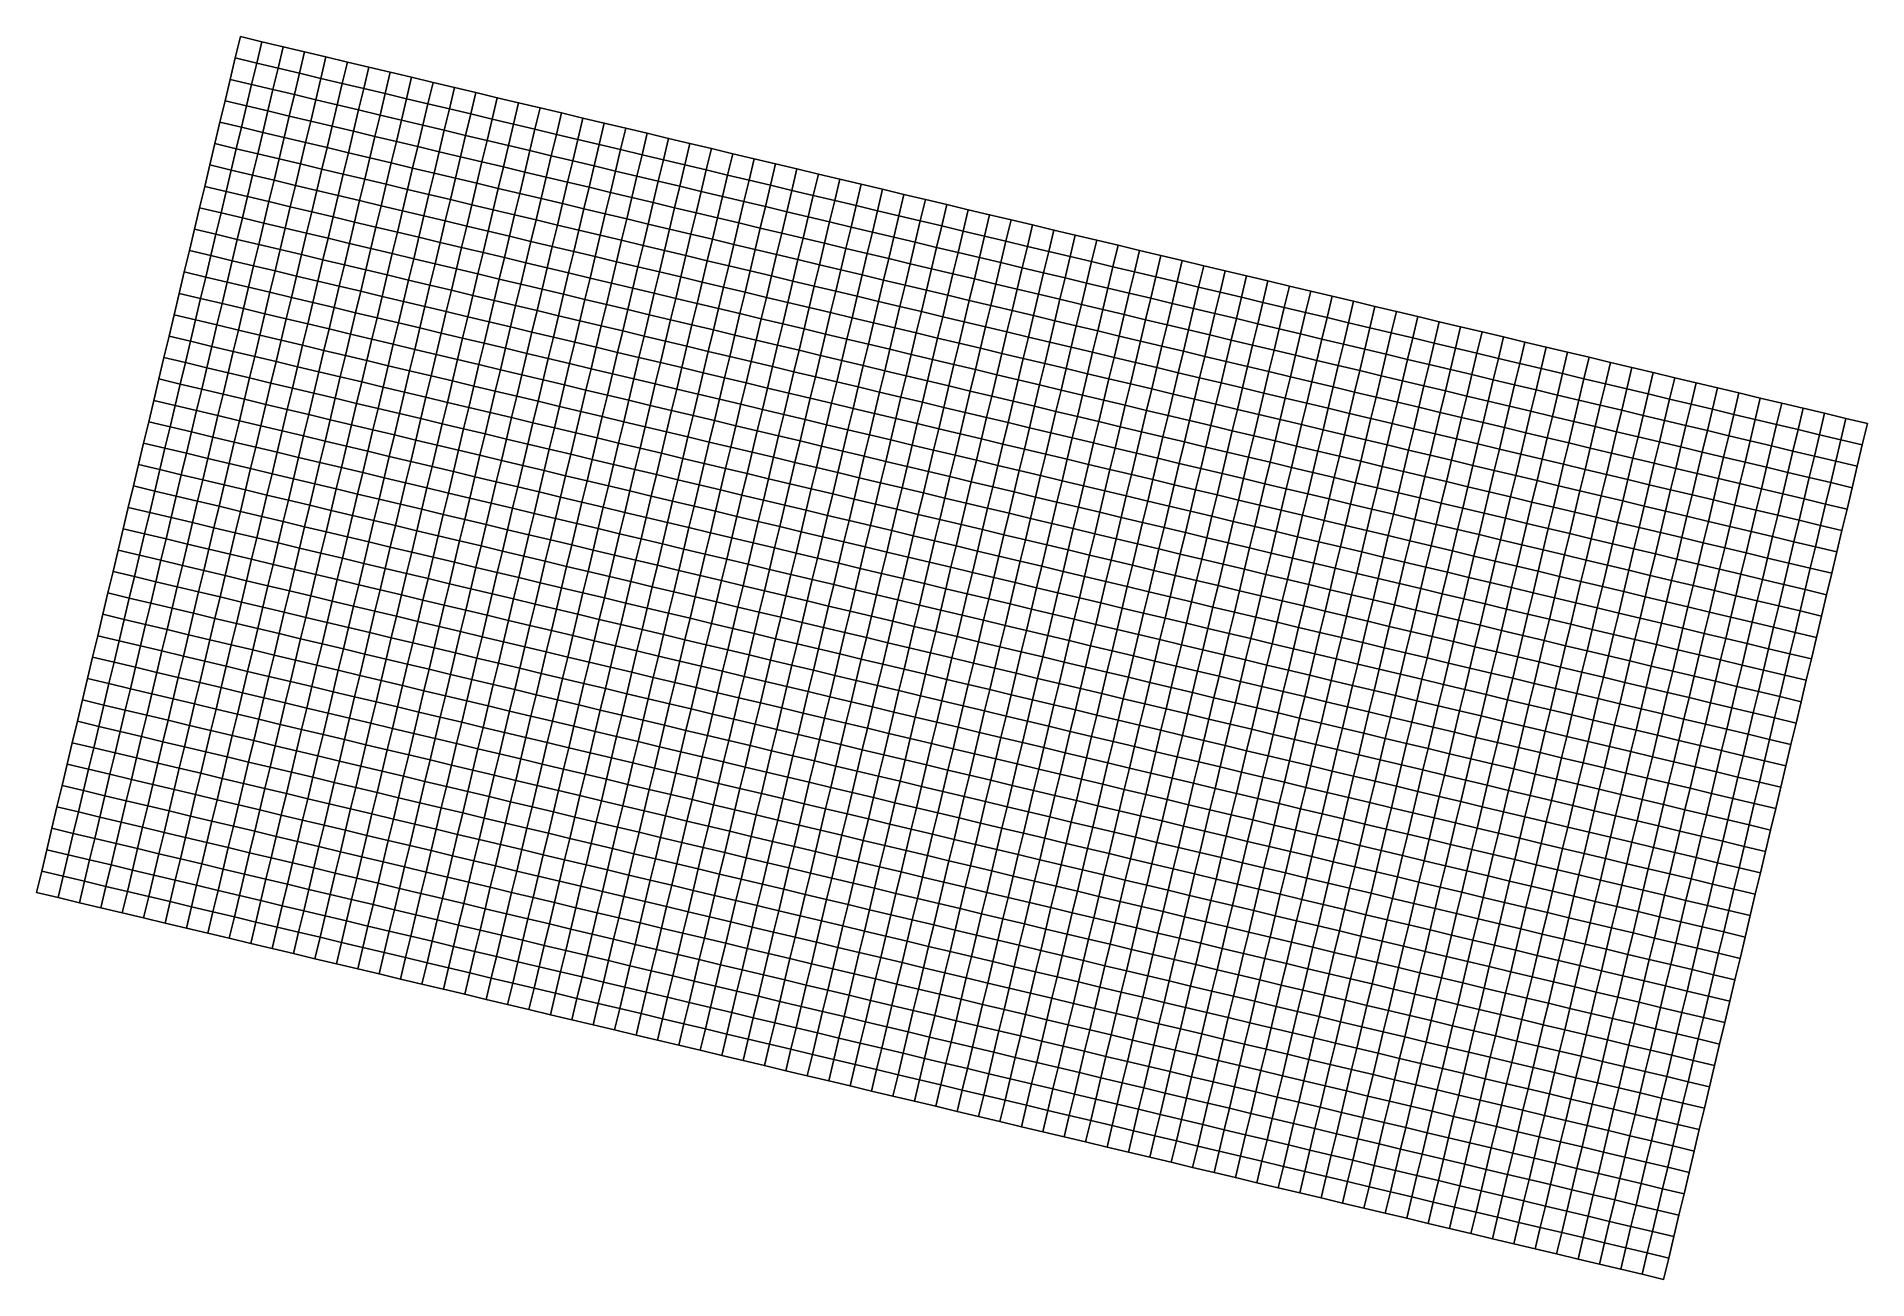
# Model space of a CAD drawing. Header units: metres. Extents: x 0.76 to 9.08, y -3.29 to 2.36.
import ezdxf

# ---------------------------------------------------------------- set-up
doc = ezdxf.new("R2010")
doc.units = ezdxf.units.M

msp = doc.modelspace()

# ---------------------------------------------------------------- linework, layer by layer
at = {"layer": 'C1_v2'}
for points in [[(1.6879, 2.3629, -0.2548), (1.6648, 2.2656, -0.259), (1.7621, 2.2425, -0.2648), (1.7852, 2.3397, -0.2604)], [(1.7852, 2.3397, -0.2604), (1.7621, 2.2425, -0.2648), (1.8594, 2.2193, -0.2725), (1.8825, 2.3166, -0.2683)], [(1.6648, 2.2656, -0.259), (1.6416, 2.1683, -0.2641), (1.7389, 2.1452, -0.2702), (1.7621, 2.2425, -0.2648)], [(1.8825, 2.3166, -0.2683), (1.8594, 2.2193, -0.2725), (1.9566, 2.1962, -0.2813), (1.9798, 2.2935, -0.2775)], [(1.9798, 2.2935, -0.2775), (1.9566, 2.1962, -0.2813), (2.0539, 2.173, -0.2903), (2.0771, 2.2703, -0.2862)], [(2.0771, 2.2703, -0.2862), (2.0539, 2.173, -0.2903), (2.1512, 2.1499, -0.3117), (2.1743, 2.2472, -0.302)], [(2.1743, 2.2472, -0.302), (2.1512, 2.1499, -0.3117), (2.2485, 2.1267, -0.3655), (2.2716, 2.224, -0.3631)], [(1.6416, 2.1683, -0.2641), (1.6185, 2.071, -0.2706), (1.7158, 2.0479, -0.2765), (1.7389, 2.1452, -0.2702)], [(1.7621, 2.2425, -0.2648), (1.7389, 2.1452, -0.2702), (1.8362, 2.122, -0.2777), (1.8594, 2.2193, -0.2725)], [(1.8594, 2.2193, -0.2725), (1.8362, 2.122, -0.2777), (1.9335, 2.0989, -0.2865), (1.9566, 2.1962, -0.2813)], [(1.9566, 2.1962, -0.2813), (1.9335, 2.0989, -0.2865), (2.0308, 2.0757, -0.2986), (2.0539, 2.173, -0.2903)], [(2.0539, 2.173, -0.2903), (2.0308, 2.0757, -0.2986), (2.1281, 2.0526, -0.3213), (2.1512, 2.1499, -0.3117)], [(2.2716, 2.224, -0.3631), (2.2485, 2.1267, -0.3655), (2.3458, 2.1036, -0.4214), (2.3689, 2.2009, -0.4246)], [(2.3689, 2.2009, -0.4246), (2.3458, 2.1036, -0.4214), (2.4431, 2.0804, -0.4755), (2.4662, 2.1777, -0.4854)], [(2.4662, 2.1777, -0.4854), (2.4431, 2.0804, -0.4755), (2.5403, 2.0573, -0.5289), (2.5635, 2.1546, -0.547)], [(1.7389, 2.1452, -0.2702), (1.7158, 2.0479, -0.2765), (1.8131, 2.0247, -0.284), (1.8362, 2.122, -0.2777)], [(1.8362, 2.122, -0.2777), (1.8131, 2.0247, -0.284), (1.9103, 2.0016, -0.2929), (1.9335, 2.0989, -0.2865)], [(1.9335, 2.0989, -0.2865), (1.9103, 2.0016, -0.2929), (2.0076, 1.9785, -0.3041), (2.0308, 2.0757, -0.2986)], [(2.1512, 2.1499, -0.3117), (2.1281, 2.0526, -0.3213), (2.2253, 2.0294, -0.3674), (2.2485, 2.1267, -0.3655)], [(2.2485, 2.1267, -0.3655), (2.2253, 2.0294, -0.3674), (2.3226, 2.0063, -0.414), (2.3458, 2.1036, -0.4214)], [(2.3458, 2.1036, -0.4214), (2.3226, 2.0063, -0.414), (2.4199, 1.9832, -0.459), (2.4431, 2.0804, -0.4755)], [(2.4431, 2.0804, -0.4755), (2.4199, 1.9832, -0.459), (2.5172, 1.96, -0.5), (2.5403, 2.0573, -0.5289)], [(2.5635, 2.1546, -0.547), (2.5403, 2.0573, -0.5289), (2.6376, 2.0341, -0.57), (2.6608, 2.1314, -0.6001)], [(2.6608, 2.1314, -0.6001), (2.6376, 2.0341, -0.57), (2.7349, 2.011, -0.5757), (2.7581, 2.1083, -0.6078)], [(2.7581, 2.1083, -0.6078), (2.7349, 2.011, -0.5757), (2.8322, 1.9879, -0.5794), (2.8553, 2.0851, -0.6114)], [(2.8553, 2.0851, -0.6114), (2.8322, 1.9879, -0.5794), (2.9295, 1.9647, -0.5844), (2.9526, 2.062, -0.6158)], [(1.6185, 2.071, -0.2706), (1.5953, 1.9738, -0.2771), (1.6926, 1.9506, -0.283), (1.7158, 2.0479, -0.2765)], [(1.7158, 2.0479, -0.2765), (1.6926, 1.9506, -0.283), (1.7899, 1.9275, -0.2906), (1.8131, 2.0247, -0.284)], [(1.8131, 2.0247, -0.284), (1.7899, 1.9275, -0.2906), (1.8872, 1.9043, -0.2991), (1.9103, 2.0016, -0.2929)], [(1.9103, 2.0016, -0.2929), (1.8872, 1.9043, -0.2991), (1.9845, 1.8812, -0.3098), (2.0076, 1.9785, -0.3041)], [(2.0308, 2.0757, -0.2986), (2.0076, 1.9785, -0.3041), (2.1049, 1.9553, -0.3278), (2.1281, 2.0526, -0.3213)], [(2.1281, 2.0526, -0.3213), (2.1049, 1.9553, -0.3278), (2.2022, 1.9322, -0.3628), (2.2253, 2.0294, -0.3674)], [(2.2253, 2.0294, -0.3674), (2.2022, 1.9322, -0.3628), (2.2995, 1.909, -0.3978), (2.3226, 2.0063, -0.414)], [(2.3226, 2.0063, -0.414), (2.2995, 1.909, -0.3978), (2.3968, 1.8859, -0.4318), (2.4199, 1.9832, -0.459)], [(2.5403, 2.0573, -0.5289), (2.5172, 1.96, -0.5), (2.6145, 1.9369, -0.529), (2.6376, 2.0341, -0.57)], [(2.6376, 2.0341, -0.57), (2.6145, 1.9369, -0.529), (2.7118, 1.9137, -0.5328), (2.7349, 2.011, -0.5757)], [(2.7349, 2.011, -0.5757), (2.7118, 1.9137, -0.5328), (2.809, 1.8906, -0.5365), (2.8322, 1.9879, -0.5794)], [(2.9526, 2.062, -0.6158), (2.9295, 1.9647, -0.5844), (3.0268, 1.9416, -0.5895), (3.0499, 2.0389, -0.6187)], [(3.0499, 2.0389, -0.6187), (3.0268, 1.9416, -0.5895), (3.124, 1.9184, -0.5949), (3.1472, 2.0157, -0.6224)], [(3.1472, 2.0157, -0.6224), (3.124, 1.9184, -0.5949), (3.2213, 1.8953, -0.6049), (3.2445, 1.9926, -0.6291)], [(1.5953, 1.9738, -0.2771), (1.5722, 1.8765, -0.2838), (1.6695, 1.8533, -0.2897), (1.6926, 1.9506, -0.283)], [(1.6926, 1.9506, -0.283), (1.6695, 1.8533, -0.2897), (1.7668, 1.8302, -0.2975), (1.7899, 1.9275, -0.2906)], [(1.7899, 1.9275, -0.2906), (1.7668, 1.8302, -0.2975), (1.8641, 1.807, -0.3047), (1.8872, 1.9043, -0.2991)], [(2.0076, 1.9785, -0.3041), (1.9845, 1.8812, -0.3098), (2.0818, 1.858, -0.3335), (2.1049, 1.9553, -0.3278)], [(2.1049, 1.9553, -0.3278), (2.0818, 1.858, -0.3335), (2.1791, 1.8349, -0.3594), (2.2022, 1.9322, -0.3628)], [(2.2022, 1.9322, -0.3628), (2.1791, 1.8349, -0.3594), (2.2763, 1.8117, -0.3852), (2.2995, 1.909, -0.3978)], [(2.4199, 1.9832, -0.459), (2.3968, 1.8859, -0.4318), (2.4941, 1.8627, -0.4613), (2.5172, 1.96, -0.5)], [(2.5172, 1.96, -0.5), (2.4941, 1.8627, -0.4613), (2.5913, 1.8396, -0.4766), (2.6145, 1.9369, -0.529)], [(2.6145, 1.9369, -0.529), (2.5913, 1.8396, -0.4766), (2.6886, 1.8164, -0.4789), (2.7118, 1.9137, -0.5328)], [(2.7118, 1.9137, -0.5328), (2.6886, 1.8164, -0.4789), (2.7859, 1.7933, -0.4821), (2.809, 1.8906, -0.5365)], [(2.8322, 1.9879, -0.5794), (2.809, 1.8906, -0.5365), (2.9063, 1.8674, -0.5414), (2.9295, 1.9647, -0.5844)], [(2.9295, 1.9647, -0.5844), (2.9063, 1.8674, -0.5414), (3.0036, 1.8443, -0.5485), (3.0268, 1.9416, -0.5895)], [(3.0268, 1.9416, -0.5895), (3.0036, 1.8443, -0.5485), (3.1009, 1.8211, -0.5573), (3.124, 1.9184, -0.5949)], [(3.124, 1.9184, -0.5949), (3.1009, 1.8211, -0.5573), (3.1982, 1.798, -0.5709), (3.2213, 1.8953, -0.6049)], [(3.2445, 1.9926, -0.6291), (3.2213, 1.8953, -0.6049), (3.3186, 1.8721, -0.6145), (3.3418, 1.9694, -0.6357)], [(3.3418, 1.9694, -0.6357), (3.3186, 1.8721, -0.6145), (3.4159, 1.849, -0.6249), (3.439, 1.9463, -0.6446)], [(3.439, 1.9463, -0.6446), (3.4159, 1.849, -0.6249), (3.5132, 1.8258, -0.6381), (3.5363, 1.9231, -0.6561)], [(3.5363, 1.9231, -0.6561), (3.5132, 1.8258, -0.6381), (3.6105, 1.8027, -0.6521), (3.6336, 1.9, -0.6695)], [(1.5722, 1.8765, -0.2838), (1.5491, 1.7792, -0.2902), (1.6463, 1.756, -0.2964), (1.6695, 1.8533, -0.2897)], [(1.6695, 1.8533, -0.2897), (1.6463, 1.756, -0.2964), (1.7436, 1.7329, -0.3044), (1.7668, 1.8302, -0.2975)], [(1.8872, 1.9043, -0.2991), (1.8641, 1.807, -0.3047), (1.9613, 1.7839, -0.3158), (1.9845, 1.8812, -0.3098)], [(1.9845, 1.8812, -0.3098), (1.9613, 1.7839, -0.3158), (2.0586, 1.7607, -0.3323), (2.0818, 1.858, -0.3335)], [(2.0818, 1.858, -0.3335), (2.0586, 1.7607, -0.3323), (2.1559, 1.7376, -0.351), (2.1791, 1.8349, -0.3594)], [(2.1791, 1.8349, -0.3594), (2.1559, 1.7376, -0.351), (2.2532, 1.7144, -0.3699), (2.2763, 1.8117, -0.3852)], [(2.2995, 1.909, -0.3978), (2.2763, 1.8117, -0.3852), (2.3736, 1.7886, -0.411), (2.3968, 1.8859, -0.4318)], [(2.3968, 1.8859, -0.4318), (2.3736, 1.7886, -0.411), (2.4709, 1.7654, -0.4311), (2.4941, 1.8627, -0.4613)], [(2.4941, 1.8627, -0.4613), (2.4709, 1.7654, -0.4311), (2.5682, 1.7423, -0.4364), (2.5913, 1.8396, -0.4766)], [(2.5913, 1.8396, -0.4766), (2.5682, 1.7423, -0.4364), (2.6655, 1.7191, -0.4372), (2.6886, 1.8164, -0.4789)], [(2.809, 1.8906, -0.5365), (2.7859, 1.7933, -0.4821), (2.8832, 1.7701, -0.4872), (2.9063, 1.8674, -0.5414)], [(2.9063, 1.8674, -0.5414), (2.8832, 1.7701, -0.4872), (2.9805, 1.747, -0.4968), (3.0036, 1.8443, -0.5485)], [(3.0036, 1.8443, -0.5485), (2.9805, 1.747, -0.4968), (3.0778, 1.7239, -0.51), (3.1009, 1.8211, -0.5573)], [(3.2213, 1.8953, -0.6049), (3.1982, 1.798, -0.5709), (3.2955, 1.7748, -0.5834), (3.3186, 1.8721, -0.6145)], [(3.3186, 1.8721, -0.6145), (3.2955, 1.7748, -0.5834), (3.3928, 1.7517, -0.5968), (3.4159, 1.849, -0.6249)], [(3.4159, 1.849, -0.6249), (3.3928, 1.7517, -0.5968), (3.49, 1.7286, -0.6126), (3.5132, 1.8258, -0.6381)], [(3.6336, 1.9, -0.6695), (3.6105, 1.8027, -0.6521), (3.7078, 1.7795, -0.6667), (3.7309, 1.8768, -0.6842)], [(3.7309, 1.8768, -0.6842), (3.7078, 1.7795, -0.6667), (3.805, 1.7564, -0.661), (3.8282, 1.8537, -0.6685)], [(3.8282, 1.8537, -0.6685), (3.805, 1.7564, -0.661), (3.9023, 1.7333, -0.6551), (3.9255, 1.8305, -0.6521)], [(3.9255, 1.8305, -0.6521), (3.9023, 1.7333, -0.6551), (3.9996, 1.7101, -0.6393), (4.0228, 1.8074, -0.6262)], [(1.5491, 1.7792, -0.2902), (1.5259, 1.6819, -0.2967), (1.6232, 1.6588, -0.3029), (1.6463, 1.756, -0.2964)], [(1.6463, 1.756, -0.2964), (1.6232, 1.6588, -0.3029), (1.7205, 1.6356, -0.3115), (1.7436, 1.7329, -0.3044)], [(1.7668, 1.8302, -0.2975), (1.7436, 1.7329, -0.3044), (1.8409, 1.7097, -0.3111), (1.8641, 1.807, -0.3047)], [(1.8641, 1.807, -0.3047), (1.8409, 1.7097, -0.3111), (1.9382, 1.6866, -0.3213), (1.9613, 1.7839, -0.3158)], [(1.9613, 1.7839, -0.3158), (1.9382, 1.6866, -0.3213), (2.0355, 1.6635, -0.3327), (2.0586, 1.7607, -0.3323)], [(2.0586, 1.7607, -0.3323), (2.0355, 1.6635, -0.3327), (2.1328, 1.6403, -0.3461), (2.1559, 1.7376, -0.351)], [(2.2763, 1.8117, -0.3852), (2.2532, 1.7144, -0.3699), (2.3505, 1.6913, -0.3895), (2.3736, 1.7886, -0.411)], [(2.3736, 1.7886, -0.411), (2.3505, 1.6913, -0.3895), (2.4478, 1.6682, -0.4033), (2.4709, 1.7654, -0.4311)], [(2.4709, 1.7654, -0.4311), (2.4478, 1.6682, -0.4033), (2.545, 1.645, -0.4079), (2.5682, 1.7423, -0.4364)], [(2.6886, 1.8164, -0.4789), (2.6655, 1.7191, -0.4372), (2.7628, 1.696, -0.4399), (2.7859, 1.7933, -0.4821)], [(2.7859, 1.7933, -0.4821), (2.7628, 1.696, -0.4399), (2.86, 1.6729, -0.4449), (2.8832, 1.7701, -0.4872)], [(2.8832, 1.7701, -0.4872), (2.86, 1.6729, -0.4449), (2.9573, 1.6497, -0.4558), (2.9805, 1.747, -0.4968)], [(3.1009, 1.8211, -0.5573), (3.0778, 1.7239, -0.51), (3.175, 1.7007, -0.5277), (3.1982, 1.798, -0.5709)], [(3.1982, 1.798, -0.5709), (3.175, 1.7007, -0.5277), (3.2723, 1.6776, -0.544), (3.2955, 1.7748, -0.5834)], [(3.2955, 1.7748, -0.5834), (3.2723, 1.6776, -0.544), (3.3696, 1.6544, -0.5612), (3.3928, 1.7517, -0.5968)], [(3.3928, 1.7517, -0.5968), (3.3696, 1.6544, -0.5612), (3.4669, 1.6313, -0.5798), (3.49, 1.7286, -0.6126)], [(3.5132, 1.8258, -0.6381), (3.49, 1.7286, -0.6126), (3.5873, 1.7054, -0.6282), (3.6105, 1.8027, -0.6521)], [(3.6105, 1.8027, -0.6521), (3.5873, 1.7054, -0.6282), (3.6846, 1.6823, -0.6433), (3.7078, 1.7795, -0.6667)], [(3.7078, 1.7795, -0.6667), (3.6846, 1.6823, -0.6433), (3.7819, 1.6591, -0.647), (3.805, 1.7564, -0.661)], [(3.805, 1.7564, -0.661), (3.7819, 1.6591, -0.647), (3.8792, 1.636, -0.6509), (3.9023, 1.7333, -0.6551)], [(4.0228, 1.8074, -0.6262), (3.9996, 1.7101, -0.6393), (4.0969, 1.687, -0.623), (4.12, 1.7842, -0.5988)], [(4.12, 1.7842, -0.5988), (4.0969, 1.687, -0.623), (4.1942, 1.6638, -0.607), (4.2173, 1.7611, -0.5713)], [(4.2173, 1.7611, -0.5713), (4.1942, 1.6638, -0.607), (4.2915, 1.6407, -0.6029), (4.3146, 1.738, -0.565)], [(1.5259, 1.6819, -0.2967), (1.5028, 1.5846, -0.3032), (1.6, 1.5615, -0.3098), (1.6232, 1.6588, -0.3029)], [(1.7436, 1.7329, -0.3044), (1.7205, 1.6356, -0.3115), (1.8178, 1.6125, -0.3176), (1.8409, 1.7097, -0.3111)], [(1.8409, 1.7097, -0.3111), (1.8178, 1.6125, -0.3176), (1.915, 1.5893, -0.3242), (1.9382, 1.6866, -0.3213)], [(1.9382, 1.6866, -0.3213), (1.915, 1.5893, -0.3242), (2.0123, 1.5662, -0.3326), (2.0355, 1.6635, -0.3327)], [(2.1559, 1.7376, -0.351), (2.1328, 1.6403, -0.3461), (2.23, 1.6172, -0.3597), (2.2532, 1.7144, -0.3699)], [(2.2532, 1.7144, -0.3699), (2.23, 1.6172, -0.3597), (2.3273, 1.594, -0.3765), (2.3505, 1.6913, -0.3895)], [(2.3505, 1.6913, -0.3895), (2.3273, 1.594, -0.3765), (2.4246, 1.5709, -0.3867), (2.4478, 1.6682, -0.4033)], [(2.4478, 1.6682, -0.4033), (2.4246, 1.5709, -0.3867), (2.5219, 1.5477, -0.391), (2.545, 1.645, -0.4079)], [(2.5682, 1.7423, -0.4364), (2.545, 1.645, -0.4079), (2.6423, 1.6219, -0.4083), (2.6655, 1.7191, -0.4372)], [(2.6655, 1.7191, -0.4372), (2.6423, 1.6219, -0.4083), (2.7396, 1.5987, -0.4097), (2.7628, 1.696, -0.4399)], [(2.7628, 1.696, -0.4399), (2.7396, 1.5987, -0.4097), (2.8369, 1.5756, -0.4144), (2.86, 1.6729, -0.4449)], [(2.86, 1.6729, -0.4449), (2.8369, 1.5756, -0.4144), (2.9342, 1.5524, -0.4257), (2.9573, 1.6497, -0.4558)], [(2.9805, 1.747, -0.4968), (2.9573, 1.6497, -0.4558), (3.0546, 1.6266, -0.4712), (3.0778, 1.7239, -0.51)], [(3.0778, 1.7239, -0.51), (3.0546, 1.6266, -0.4712), (3.1519, 1.6034, -0.4918), (3.175, 1.7007, -0.5277)], [(3.175, 1.7007, -0.5277), (3.1519, 1.6034, -0.4918), (3.2492, 1.5803, -0.5114), (3.2723, 1.6776, -0.544)], [(3.2723, 1.6776, -0.544), (3.2492, 1.5803, -0.5114), (3.3465, 1.5571, -0.5314), (3.3696, 1.6544, -0.5612)], [(3.49, 1.7286, -0.6126), (3.4669, 1.6313, -0.5798), (3.5642, 1.6081, -0.5977), (3.5873, 1.7054, -0.6282)], [(3.5873, 1.7054, -0.6282), (3.5642, 1.6081, -0.5977), (3.6615, 1.585, -0.613), (3.6846, 1.6823, -0.6433)], [(3.6846, 1.6823, -0.6433), (3.6615, 1.585, -0.613), (3.7587, 1.5618, -0.6264), (3.7819, 1.6591, -0.647)], [(3.9023, 1.7333, -0.6551), (3.8792, 1.636, -0.6509), (3.9765, 1.6128, -0.6457), (3.9996, 1.7101, -0.6393)], [(3.9996, 1.7101, -0.6393), (3.9765, 1.6128, -0.6457), (4.0737, 1.5897, -0.6403), (4.0969, 1.687, -0.623)], [(4.0969, 1.687, -0.623), (4.0737, 1.5897, -0.6403), (4.171, 1.5665, -0.6357), (4.1942, 1.6638, -0.607)], [(4.3146, 1.738, -0.565), (4.2915, 1.6407, -0.6029), (4.3887, 1.6175, -0.5971), (4.4119, 1.7148, -0.5586)], [(4.4119, 1.7148, -0.5586), (4.3887, 1.6175, -0.5971), (4.486, 1.5944, -0.5933), (4.5092, 1.6917, -0.5612)], [(4.5092, 1.6917, -0.5612), (4.486, 1.5944, -0.5933), (4.5833, 1.5712, -0.5928), (4.6065, 1.6685, -0.5682)], [(4.6065, 1.6685, -0.5682), (4.5833, 1.5712, -0.5928), (4.6806, 1.5481, -0.5878), (4.7037, 1.6454, -0.5702)], [(1.5028, 1.5846, -0.3032), (1.4796, 1.4873, -0.31), (1.5769, 1.4642, -0.3172), (1.6, 1.5615, -0.3098)], [(1.6232, 1.6588, -0.3029), (1.6, 1.5615, -0.3098), (1.6973, 1.5383, -0.319), (1.7205, 1.6356, -0.3115)], [(1.7205, 1.6356, -0.3115), (1.6973, 1.5383, -0.319), (1.7946, 1.5152, -0.3241), (1.8178, 1.6125, -0.3176)], [(1.8178, 1.6125, -0.3176), (1.7946, 1.5152, -0.3241), (1.8919, 1.492, -0.3296), (1.915, 1.5893, -0.3242)], [(1.915, 1.5893, -0.3242), (1.8919, 1.492, -0.3296), (1.9892, 1.4689, -0.337), (2.0123, 1.5662, -0.3326)], [(2.0355, 1.6635, -0.3327), (2.0123, 1.5662, -0.3326), (2.1096, 1.543, -0.3426), (2.1328, 1.6403, -0.3461)], [(2.1328, 1.6403, -0.3461), (2.1096, 1.543, -0.3426), (2.2069, 1.5199, -0.3535), (2.23, 1.6172, -0.3597)], [(2.23, 1.6172, -0.3597), (2.2069, 1.5199, -0.3535), (2.3042, 1.4967, -0.3697), (2.3273, 1.594, -0.3765)], [(2.3273, 1.594, -0.3765), (2.3042, 1.4967, -0.3697), (2.4015, 1.4736, -0.3813), (2.4246, 1.5709, -0.3867)], [(2.545, 1.645, -0.4079), (2.5219, 1.5477, -0.391), (2.6192, 1.5246, -0.3912), (2.6423, 1.6219, -0.4083)], [(2.6423, 1.6219, -0.4083), (2.6192, 1.5246, -0.3912), (2.7165, 1.5014, -0.3924), (2.7396, 1.5987, -0.4097)], [(2.7396, 1.5987, -0.4097), (2.7165, 1.5014, -0.3924), (2.8138, 1.4783, -0.3964), (2.8369, 1.5756, -0.4144)], [(2.9573, 1.6497, -0.4558), (2.9342, 1.5524, -0.4257), (3.0315, 1.5293, -0.4414), (3.0546, 1.6266, -0.4712)], [(3.0546, 1.6266, -0.4712), (3.0315, 1.5293, -0.4414), (3.1288, 1.5061, -0.4628), (3.1519, 1.6034, -0.4918)], [(3.1519, 1.6034, -0.4918), (3.1288, 1.5061, -0.4628), (3.226, 1.483, -0.4851), (3.2492, 1.5803, -0.5114)], [(3.3696, 1.6544, -0.5612), (3.3465, 1.5571, -0.5314), (3.4438, 1.534, -0.5522), (3.4669, 1.6313, -0.5798)], [(3.4669, 1.6313, -0.5798), (3.4438, 1.534, -0.5522), (3.541, 1.5108, -0.5715), (3.5642, 1.6081, -0.5977)], [(3.5642, 1.6081, -0.5977), (3.541, 1.5108, -0.5715), (3.6383, 1.4877, -0.5877), (3.6615, 1.585, -0.613)], [(3.6615, 1.585, -0.613), (3.6383, 1.4877, -0.5877), (3.7356, 1.4645, -0.6011), (3.7587, 1.5618, -0.6264)], [(3.7819, 1.6591, -0.647), (3.7587, 1.5618, -0.6264), (3.856, 1.5387, -0.6404), (3.8792, 1.636, -0.6509)], [(3.8792, 1.636, -0.6509), (3.856, 1.5387, -0.6404), (3.9533, 1.5155, -0.645), (3.9765, 1.6128, -0.6457)], [(3.9765, 1.6128, -0.6457), (3.9533, 1.5155, -0.645), (4.0506, 1.4924, -0.6501), (4.0737, 1.5897, -0.6403)], [(4.0737, 1.5897, -0.6403), (4.0506, 1.4924, -0.6501), (4.1479, 1.4692, -0.6574), (4.171, 1.5665, -0.6357)], [(4.1942, 1.6638, -0.607), (4.171, 1.5665, -0.6357), (4.2683, 1.5434, -0.634), (4.2915, 1.6407, -0.6029)], [(4.2915, 1.6407, -0.6029), (4.2683, 1.5434, -0.634), (4.3656, 1.5202, -0.6299), (4.3887, 1.6175, -0.5971)], [(4.3887, 1.6175, -0.5971), (4.3656, 1.5202, -0.6299), (4.4629, 1.4971, -0.6275), (4.486, 1.5944, -0.5933)], [(4.486, 1.5944, -0.5933), (4.4629, 1.4971, -0.6275), (4.5602, 1.474, -0.6271), (4.5833, 1.5712, -0.5928)], [(4.7037, 1.6454, -0.5702), (4.6806, 1.5481, -0.5878), (4.7779, 1.5249, -0.5863), (4.801, 1.6222, -0.5753)], [(4.801, 1.6222, -0.5753), (4.7779, 1.5249, -0.5863), (4.8752, 1.5018, -0.58), (4.8983, 1.5991, -0.5763)], [(4.8983, 1.5991, -0.5763), (4.8752, 1.5018, -0.58), (4.9725, 1.4787, -0.5863), (4.9956, 1.5759, -0.5825)], [(1.6, 1.5615, -0.3098), (1.5769, 1.4642, -0.3172), (1.6742, 1.441, -0.3273), (1.6973, 1.5383, -0.319)], [(1.6973, 1.5383, -0.319), (1.6742, 1.441, -0.3273), (1.7715, 1.4179, -0.3327), (1.7946, 1.5152, -0.3241)], [(1.7946, 1.5152, -0.3241), (1.7715, 1.4179, -0.3327), (1.8688, 1.3947, -0.3364), (1.8919, 1.492, -0.3296)], [(2.0123, 1.5662, -0.3326), (1.9892, 1.4689, -0.337), (2.0865, 1.4457, -0.346), (2.1096, 1.543, -0.3426)], [(2.1096, 1.543, -0.3426), (2.0865, 1.4457, -0.346), (2.1838, 1.4226, -0.3561), (2.2069, 1.5199, -0.3535)], [(2.2069, 1.5199, -0.3535), (2.1838, 1.4226, -0.3561), (2.281, 1.3994, -0.3733), (2.3042, 1.4967, -0.3697)], [(2.4246, 1.5709, -0.3867), (2.4015, 1.4736, -0.3813), (2.4988, 1.4504, -0.3867), (2.5219, 1.5477, -0.391)], [(2.5219, 1.5477, -0.391), (2.4988, 1.4504, -0.3867), (2.596, 1.4273, -0.3868), (2.6192, 1.5246, -0.3912)], [(2.6192, 1.5246, -0.3912), (2.596, 1.4273, -0.3868), (2.6933, 1.4041, -0.3876), (2.7165, 1.5014, -0.3924)], [(2.7165, 1.5014, -0.3924), (2.6933, 1.4041, -0.3876), (2.7906, 1.381, -0.3899), (2.8138, 1.4783, -0.3964)], [(2.8369, 1.5756, -0.4144), (2.8138, 1.4783, -0.3964), (2.911, 1.4551, -0.4054), (2.9342, 1.5524, -0.4257)], [(2.9342, 1.5524, -0.4257), (2.911, 1.4551, -0.4054), (3.0083, 1.432, -0.4209), (3.0315, 1.5293, -0.4414)], [(3.0315, 1.5293, -0.4414), (3.0083, 1.432, -0.4209), (3.1056, 1.4089, -0.4427), (3.1288, 1.5061, -0.4628)], [(3.1288, 1.5061, -0.4628), (3.1056, 1.4089, -0.4427), (3.2029, 1.3857, -0.4655), (3.226, 1.483, -0.4851)], [(3.2492, 1.5803, -0.5114), (3.226, 1.483, -0.4851), (3.3233, 1.4598, -0.5069), (3.3465, 1.5571, -0.5314)], [(3.3465, 1.5571, -0.5314), (3.3233, 1.4598, -0.5069), (3.4206, 1.4367, -0.5288), (3.4438, 1.534, -0.5522)], [(3.4438, 1.534, -0.5522), (3.4206, 1.4367, -0.5288), (3.5179, 1.4136, -0.5505), (3.541, 1.5108, -0.5715)], [(3.541, 1.5108, -0.5715), (3.5179, 1.4136, -0.5505), (3.6152, 1.3904, -0.5673), (3.6383, 1.4877, -0.5877)], [(3.7587, 1.5618, -0.6264), (3.7356, 1.4645, -0.6011), (3.8329, 1.4414, -0.6146), (3.856, 1.5387, -0.6404)], [(3.856, 1.5387, -0.6404), (3.8329, 1.4414, -0.6146), (3.9302, 1.4183, -0.6284), (3.9533, 1.5155, -0.645)], [(3.9533, 1.5155, -0.645), (3.9302, 1.4183, -0.6284), (4.0275, 1.3951, -0.6424), (4.0506, 1.4924, -0.6501)], [(4.171, 1.5665, -0.6357), (4.1479, 1.4692, -0.6574), (4.2452, 1.4461, -0.6581), (4.2683, 1.5434, -0.634)], [(4.2683, 1.5434, -0.634), (4.2452, 1.4461, -0.6581), (4.3425, 1.423, -0.6563), (4.3656, 1.5202, -0.6299)], [(4.3656, 1.5202, -0.6299), (4.3425, 1.423, -0.6563), (4.4397, 1.3998, -0.6557), (4.4629, 1.4971, -0.6275)], [(4.5833, 1.5712, -0.5928), (4.5602, 1.474, -0.6271), (4.6575, 1.4508, -0.6165), (4.6806, 1.5481, -0.5878)], [(4.6806, 1.5481, -0.5878), (4.6575, 1.4508, -0.6165), (4.7547, 1.4277, -0.6098), (4.7779, 1.5249, -0.5863)], [(4.7779, 1.5249, -0.5863), (4.7547, 1.4277, -0.6098), (4.852, 1.4045, -0.5976), (4.8752, 1.5018, -0.58)], [(4.8752, 1.5018, -0.58), (4.852, 1.4045, -0.5976), (4.9493, 1.3814, -0.5974), (4.9725, 1.4787, -0.5863)], [(4.9956, 1.5759, -0.5825), (4.9725, 1.4787, -0.5863), (5.0697, 1.4555, -0.5938), (5.0929, 1.5528, -0.5904)], [(5.0929, 1.5528, -0.5904), (5.0697, 1.4555, -0.5938), (5.167, 1.4324, -0.5991), (5.1902, 1.5296, -0.5959)], [(5.1902, 1.5296, -0.5959), (5.167, 1.4324, -0.5991), (5.2643, 1.4092, -0.6053), (5.2875, 1.5065, -0.6023)], [(5.2875, 1.5065, -0.6023), (5.2643, 1.4092, -0.6053), (5.3616, 1.3861, -0.6125), (5.3847, 1.4834, -0.6095)], [(1.4796, 1.4873, -0.31), (1.4565, 1.39, -0.3172), (1.5538, 1.3669, -0.3252), (1.5769, 1.4642, -0.3172)], [(1.5769, 1.4642, -0.3172), (1.5538, 1.3669, -0.3252), (1.651, 1.3438, -0.3355), (1.6742, 1.441, -0.3273)], [(1.6742, 1.441, -0.3273), (1.651, 1.3438, -0.3355), (1.7483, 1.3206, -0.3415), (1.7715, 1.4179, -0.3327)], [(1.7715, 1.4179, -0.3327), (1.7483, 1.3206, -0.3415), (1.8456, 1.2975, -0.3431), (1.8688, 1.3947, -0.3364)], [(1.8919, 1.492, -0.3296), (1.8688, 1.3947, -0.3364), (1.966, 1.3716, -0.342), (1.9892, 1.4689, -0.337)], [(1.9892, 1.4689, -0.337), (1.966, 1.3716, -0.342), (2.0633, 1.3485, -0.3492), (2.0865, 1.4457, -0.346)], [(2.0865, 1.4457, -0.346), (2.0633, 1.3485, -0.3492), (2.1606, 1.3253, -0.3579), (2.1838, 1.4226, -0.3561)], [(2.1838, 1.4226, -0.3561), (2.1606, 1.3253, -0.3579), (2.2579, 1.3022, -0.3734), (2.281, 1.3994, -0.3733)], [(2.3042, 1.4967, -0.3697), (2.281, 1.3994, -0.3733), (2.3783, 1.3763, -0.3871), (2.4015, 1.4736, -0.3813)], [(2.4015, 1.4736, -0.3813), (2.3783, 1.3763, -0.3871), (2.4756, 1.3532, -0.3937), (2.4988, 1.4504, -0.3867)], [(2.4988, 1.4504, -0.3867), (2.4756, 1.3532, -0.3937), (2.5729, 1.33, -0.3948), (2.596, 1.4273, -0.3868)], [(2.596, 1.4273, -0.3868), (2.5729, 1.33, -0.3948), (2.6702, 1.3069, -0.394), (2.6933, 1.4041, -0.3876)], [(2.8138, 1.4783, -0.3964), (2.7906, 1.381, -0.3899), (2.8879, 1.3579, -0.3959), (2.911, 1.4551, -0.4054)], [(2.911, 1.4551, -0.4054), (2.8879, 1.3579, -0.3959), (2.9852, 1.3347, -0.4098), (3.0083, 1.432, -0.4209)], [(3.0083, 1.432, -0.4209), (2.9852, 1.3347, -0.4098), (3.0825, 1.3116, -0.4303), (3.1056, 1.4089, -0.4427)], [(3.226, 1.483, -0.4851), (3.2029, 1.3857, -0.4655), (3.3002, 1.3626, -0.4883), (3.3233, 1.4598, -0.5069)], [(3.3233, 1.4598, -0.5069), (3.3002, 1.3626, -0.4883), (3.3975, 1.3394, -0.5114), (3.4206, 1.4367, -0.5288)], [(3.4206, 1.4367, -0.5288), (3.3975, 1.3394, -0.5114), (3.4947, 1.3163, -0.5336), (3.5179, 1.4136, -0.5505)], [(3.6383, 1.4877, -0.5877), (3.6152, 1.3904, -0.5673), (3.7125, 1.3673, -0.581), (3.7356, 1.4645, -0.6011)], [(3.7356, 1.4645, -0.6011), (3.7125, 1.3673, -0.581), (3.8097, 1.3441, -0.5946), (3.8329, 1.4414, -0.6146)], [(3.8329, 1.4414, -0.6146), (3.8097, 1.3441, -0.5946), (3.907, 1.321, -0.6077), (3.9302, 1.4183, -0.6284)], [(3.9302, 1.4183, -0.6284), (3.907, 1.321, -0.6077), (4.0043, 1.2978, -0.622), (4.0275, 1.3951, -0.6424)], [(4.0506, 1.4924, -0.6501), (4.0275, 1.3951, -0.6424), (4.1247, 1.372, -0.66), (4.1479, 1.4692, -0.6574)], [(4.1479, 1.4692, -0.6574), (4.1247, 1.372, -0.66), (4.222, 1.3488, -0.6709), (4.2452, 1.4461, -0.6581)], [(4.2452, 1.4461, -0.6581), (4.222, 1.3488, -0.6709), (4.3193, 1.3257, -0.6797), (4.3425, 1.423, -0.6563)], [(4.3425, 1.423, -0.6563), (4.3193, 1.3257, -0.6797), (4.4166, 1.3025, -0.68), (4.4397, 1.3998, -0.6557)], [(4.4629, 1.4971, -0.6275), (4.4397, 1.3998, -0.6557), (4.537, 1.3767, -0.6555), (4.5602, 1.474, -0.6271)], [(4.5602, 1.474, -0.6271), (4.537, 1.3767, -0.6555), (4.6343, 1.3535, -0.6481), (4.6575, 1.4508, -0.6165)], [(4.6575, 1.4508, -0.6165), (4.6343, 1.3535, -0.6481), (4.7316, 1.3304, -0.6442), (4.7547, 1.4277, -0.6098)], [(4.7547, 1.4277, -0.6098), (4.7316, 1.3304, -0.6442), (4.8289, 1.3072, -0.6322), (4.852, 1.4045, -0.5976)], [(4.9725, 1.4787, -0.5863), (4.9493, 1.3814, -0.5974), (5.0466, 1.3582, -0.5985), (5.0697, 1.4555, -0.5938)], [(5.0697, 1.4555, -0.5938), (5.0466, 1.3582, -0.5985), (5.1439, 1.3351, -0.604), (5.167, 1.4324, -0.5991)], [(5.167, 1.4324, -0.5991), (5.1439, 1.3351, -0.604), (5.2412, 1.3119, -0.6099), (5.2643, 1.4092, -0.6053)], [(5.3847, 1.4834, -0.6095), (5.3616, 1.3861, -0.6125), (5.4589, 1.3629, -0.6202), (5.482, 1.4602, -0.6176)], [(5.482, 1.4602, -0.6176), (5.4589, 1.3629, -0.6202), (5.5562, 1.3398, -0.6306), (5.5793, 1.4371, -0.628)], [(5.5793, 1.4371, -0.628), (5.5562, 1.3398, -0.6306), (5.6534, 1.3166, -0.6689), (5.6766, 1.4139, -0.6651)], [(1.4565, 1.39, -0.3172), (1.4333, 1.2928, -0.3252), (1.5306, 1.2696, -0.3335), (1.5538, 1.3669, -0.3252)], [(1.5538, 1.3669, -0.3252), (1.5306, 1.2696, -0.3335), (1.6279, 1.2465, -0.343), (1.651, 1.3438, -0.3355)], [(1.651, 1.3438, -0.3355), (1.6279, 1.2465, -0.343), (1.7252, 1.2233, -0.3503), (1.7483, 1.3206, -0.3415)], [(1.8688, 1.3947, -0.3364), (1.8456, 1.2975, -0.3431), (1.9429, 1.2743, -0.3466), (1.966, 1.3716, -0.342)], [(1.966, 1.3716, -0.342), (1.9429, 1.2743, -0.3466), (2.0402, 1.2512, -0.3515), (2.0633, 1.3485, -0.3492)], [(2.0633, 1.3485, -0.3492), (2.0402, 1.2512, -0.3515), (2.1375, 1.228, -0.3575), (2.1606, 1.3253, -0.3579)], [(2.281, 1.3994, -0.3733), (2.2579, 1.3022, -0.3734), (2.3552, 1.279, -0.3886), (2.3783, 1.3763, -0.3871)], [(2.3783, 1.3763, -0.3871), (2.3552, 1.279, -0.3886), (2.4525, 1.2559, -0.397), (2.4756, 1.3532, -0.3937)], [(2.4756, 1.3532, -0.3937), (2.4525, 1.2559, -0.397), (2.5497, 1.2327, -0.3985), (2.5729, 1.33, -0.3948)], [(2.6933, 1.4041, -0.3876), (2.6702, 1.3069, -0.394), (2.7675, 1.2837, -0.3943), (2.7906, 1.381, -0.3899)], [(2.7906, 1.381, -0.3899), (2.7675, 1.2837, -0.3943), (2.8647, 1.2606, -0.3974), (2.8879, 1.3579, -0.3959)], [(2.8879, 1.3579, -0.3959), (2.8647, 1.2606, -0.3974), (2.962, 1.2374, -0.4078), (2.9852, 1.3347, -0.4098)], [(2.9852, 1.3347, -0.4098), (2.962, 1.2374, -0.4078), (3.0593, 1.2143, -0.425), (3.0825, 1.3116, -0.4303)], [(3.1056, 1.4089, -0.4427), (3.0825, 1.3116, -0.4303), (3.1797, 1.2884, -0.453), (3.2029, 1.3857, -0.4655)], [(3.2029, 1.3857, -0.4655), (3.1797, 1.2884, -0.453), (3.277, 1.2653, -0.4759), (3.3002, 1.3626, -0.4883)], [(3.3002, 1.3626, -0.4883), (3.277, 1.2653, -0.4759), (3.3743, 1.2421, -0.4995), (3.3975, 1.3394, -0.5114)], [(3.3975, 1.3394, -0.5114), (3.3743, 1.2421, -0.4995), (3.4716, 1.219, -0.5221), (3.4947, 1.3163, -0.5336)], [(3.5179, 1.4136, -0.5505), (3.4947, 1.3163, -0.5336), (3.592, 1.2931, -0.5515), (3.6152, 1.3904, -0.5673)], [(3.6152, 1.3904, -0.5673), (3.592, 1.2931, -0.5515), (3.6893, 1.27, -0.5658), (3.7125, 1.3673, -0.581)], [(3.7125, 1.3673, -0.581), (3.6893, 1.27, -0.5658), (3.7866, 1.2468, -0.5799), (3.8097, 1.3441, -0.5946)], [(3.8097, 1.3441, -0.5946), (3.7866, 1.2468, -0.5799), (3.8839, 1.2237, -0.5936), (3.907, 1.321, -0.6077)], [(4.0275, 1.3951, -0.6424), (4.0043, 1.2978, -0.622), (4.1016, 1.2747, -0.64), (4.1247, 1.372, -0.66)], [(4.1247, 1.372, -0.66), (4.1016, 1.2747, -0.64), (4.1989, 1.2515, -0.6596), (4.222, 1.3488, -0.6709)], [(4.222, 1.3488, -0.6709), (4.1989, 1.2515, -0.6596), (4.2962, 1.2284, -0.6765), (4.3193, 1.3257, -0.6797)], [(4.4397, 1.3998, -0.6557), (4.4166, 1.3025, -0.68), (4.5139, 1.2794, -0.6807), (4.537, 1.3767, -0.6555)], [(4.537, 1.3767, -0.6555), (4.5139, 1.2794, -0.6807), (4.6112, 1.2562, -0.6741), (4.6343, 1.3535, -0.6481)], [(4.6343, 1.3535, -0.6481), (4.6112, 1.2562, -0.6741), (4.7084, 1.2331, -0.6723), (4.7316, 1.3304, -0.6442)], [(4.852, 1.4045, -0.5976), (4.8289, 1.3072, -0.6322), (4.9262, 1.2841, -0.6265), (4.9493, 1.3814, -0.5974)], [(4.9493, 1.3814, -0.5974), (4.9262, 1.2841, -0.6265), (5.0234, 1.2609, -0.622), (5.0466, 1.3582, -0.5985)], [(5.0466, 1.3582, -0.5985), (5.0234, 1.2609, -0.622), (5.1207, 1.2378, -0.6217), (5.1439, 1.3351, -0.604)], [(5.1439, 1.3351, -0.604), (5.1207, 1.2378, -0.6217), (5.218, 1.2146, -0.6223), (5.2412, 1.3119, -0.6099)], [(5.2643, 1.4092, -0.6053), (5.2412, 1.3119, -0.6099), (5.3384, 1.2888, -0.617), (5.3616, 1.3861, -0.6125)], [(5.3616, 1.3861, -0.6125), (5.3384, 1.2888, -0.617), (5.4357, 1.2656, -0.6259), (5.4589, 1.3629, -0.6202)], [(5.4589, 1.3629, -0.6202), (5.4357, 1.2656, -0.6259), (5.533, 1.2425, -0.6378), (5.5562, 1.3398, -0.6306)], [(5.5562, 1.3398, -0.6306), (5.533, 1.2425, -0.6378), (5.6303, 1.2193, -0.6809), (5.6534, 1.3166, -0.6689)], [(5.6766, 1.4139, -0.6651), (5.6534, 1.3166, -0.6689), (5.7507, 1.2935, -0.701), (5.7739, 1.3908, -0.702)], [(5.7739, 1.3908, -0.702), (5.7507, 1.2935, -0.701), (5.848, 1.2703, -0.7159), (5.8712, 1.3676, -0.7144)], [(5.8712, 1.3676, -0.7144), (5.848, 1.2703, -0.7159), (5.9453, 1.2472, -0.7192), (5.9684, 1.3445, -0.7228)], [(5.9684, 1.3445, -0.7228), (5.9453, 1.2472, -0.7192), (6.0426, 1.2241, -0.7244), (6.0657, 1.3213, -0.7259)], [(1.4333, 1.2928, -0.3252), (1.4102, 1.1955, -0.3335), (1.5075, 1.1723, -0.3409), (1.5306, 1.2696, -0.3335)], [(1.5306, 1.2696, -0.3335), (1.5075, 1.1723, -0.3409), (1.6047, 1.1492, -0.3508), (1.6279, 1.2465, -0.343)], [(1.7483, 1.3206, -0.3415), (1.7252, 1.2233, -0.3503), (1.8225, 1.2002, -0.3498), (1.8456, 1.2975, -0.3431)], [(1.8456, 1.2975, -0.3431), (1.8225, 1.2002, -0.3498), (1.9197, 1.177, -0.3506), (1.9429, 1.2743, -0.3466)], [(1.9429, 1.2743, -0.3466), (1.9197, 1.177, -0.3506), (2.017, 1.1539, -0.3527), (2.0402, 1.2512, -0.3515)], [(2.0402, 1.2512, -0.3515), (2.017, 1.1539, -0.3527), (2.1143, 1.1307, -0.3561), (2.1375, 1.228, -0.3575)], [(2.1606, 1.3253, -0.3579), (2.1375, 1.228, -0.3575), (2.2347, 1.2049, -0.3704), (2.2579, 1.3022, -0.3734)], [(2.2579, 1.3022, -0.3734), (2.2347, 1.2049, -0.3704), (2.332, 1.1817, -0.3862), (2.3552, 1.279, -0.3886)], [(2.3552, 1.279, -0.3886), (2.332, 1.1817, -0.3862), (2.4293, 1.1586, -0.3963), (2.4525, 1.2559, -0.397)], [(2.4525, 1.2559, -0.397), (2.4293, 1.1586, -0.3963), (2.5266, 1.1354, -0.3993), (2.5497, 1.2327, -0.3985)], [(2.5729, 1.33, -0.3948), (2.5497, 1.2327, -0.3985), (2.647, 1.2096, -0.3971), (2.6702, 1.3069, -0.394)], [(2.6702, 1.3069, -0.394), (2.647, 1.2096, -0.3971), (2.7443, 1.1864, -0.3964), (2.7675, 1.2837, -0.3943)], [(2.7675, 1.2837, -0.3943), (2.7443, 1.1864, -0.3964), (2.8416, 1.1633, -0.3978), (2.8647, 1.2606, -0.3974)], [(2.8647, 1.2606, -0.3974), (2.8416, 1.1633, -0.3978), (2.9389, 1.1401, -0.4056), (2.962, 1.2374, -0.4078)], [(3.0825, 1.3116, -0.4303), (3.0593, 1.2143, -0.425), (3.1566, 1.1911, -0.4464), (3.1797, 1.2884, -0.453)], [(3.1797, 1.2884, -0.453), (3.1566, 1.1911, -0.4464), (3.2539, 1.168, -0.4699), (3.277, 1.2653, -0.4759)], [(3.277, 1.2653, -0.4759), (3.2539, 1.168, -0.4699), (3.3512, 1.1448, -0.4928), (3.3743, 1.2421, -0.4995)], [(3.4947, 1.3163, -0.5336), (3.4716, 1.219, -0.5221), (3.5689, 1.1958, -0.5412), (3.592, 1.2931, -0.5515)], [(3.592, 1.2931, -0.5515), (3.5689, 1.1958, -0.5412), (3.6662, 1.1727, -0.5567), (3.6893, 1.27, -0.5658)], [(3.6893, 1.27, -0.5658), (3.6662, 1.1727, -0.5567), (3.7635, 1.1495, -0.5716), (3.7866, 1.2468, -0.5799)], [(3.907, 1.321, -0.6077), (3.8839, 1.2237, -0.5936), (3.9812, 1.2005, -0.6077), (4.0043, 1.2978, -0.622)], [(4.0043, 1.2978, -0.622), (3.9812, 1.2005, -0.6077), (4.0785, 1.1774, -0.6256), (4.1016, 1.2747, -0.64)], [(4.1016, 1.2747, -0.64), (4.0785, 1.1774, -0.6256), (4.1757, 1.1543, -0.6451), (4.1989, 1.2515, -0.6596)], [(4.1989, 1.2515, -0.6596), (4.1757, 1.1543, -0.6451), (4.273, 1.1311, -0.6622), (4.2962, 1.2284, -0.6765)], [(4.3193, 1.3257, -0.6797), (4.2962, 1.2284, -0.6765), (4.3935, 1.2052, -0.6845), (4.4166, 1.3025, -0.68)], [(4.4166, 1.3025, -0.68), (4.3935, 1.2052, -0.6845), (4.4907, 1.1821, -0.6921), (4.5139, 1.2794, -0.6807)], [(4.5139, 1.2794, -0.6807), (4.4907, 1.1821, -0.6921), (4.588, 1.159, -0.6953), (4.6112, 1.2562, -0.6741)], [(4.6112, 1.2562, -0.6741), (4.588, 1.159, -0.6953), (4.6853, 1.1358, -0.6927), (4.7084, 1.2331, -0.6723)], [(4.7316, 1.3304, -0.6442), (4.7084, 1.2331, -0.6723), (4.8057, 1.2099, -0.6614), (4.8289, 1.3072, -0.6322)], [(4.8289, 1.3072, -0.6322), (4.8057, 1.2099, -0.6614), (4.903, 1.1868, -0.6536), (4.9262, 1.2841, -0.6265)], [(4.9262, 1.2841, -0.6265), (4.903, 1.1868, -0.6536), (5.0003, 1.1637, -0.6488), (5.0234, 1.2609, -0.622)], [(5.0234, 1.2609, -0.622), (5.0003, 1.1637, -0.6488), (5.0976, 1.1405, -0.6459), (5.1207, 1.2378, -0.6217)], [(5.2412, 1.3119, -0.6099), (5.218, 1.2146, -0.6223), (5.3153, 1.1915, -0.6218), (5.3384, 1.2888, -0.617)], [(5.3384, 1.2888, -0.617), (5.3153, 1.1915, -0.6218), (5.4126, 1.1684, -0.6322), (5.4357, 1.2656, -0.6259)], [(5.4357, 1.2656, -0.6259), (5.4126, 1.1684, -0.6322), (5.5099, 1.1452, -0.6525), (5.533, 1.2425, -0.6378)], [(5.6534, 1.3166, -0.6689), (5.6303, 1.2193, -0.6809), (5.7276, 1.1962, -0.7034), (5.7507, 1.2935, -0.701)], [(5.7507, 1.2935, -0.701), (5.7276, 1.1962, -0.7034), (5.8249, 1.1731, -0.7137), (5.848, 1.2703, -0.7159)], [(5.848, 1.2703, -0.7159), (5.8249, 1.1731, -0.7137), (5.9222, 1.1499, -0.7213), (5.9453, 1.2472, -0.7192)], [(6.0657, 1.3213, -0.7259), (6.0426, 1.2241, -0.7244), (6.1399, 1.2009, -0.7296), (6.163, 1.2982, -0.7311)], [(6.163, 1.2982, -0.7311), (6.1399, 1.2009, -0.7296), (6.2372, 1.1778, -0.7341), (6.2603, 1.275, -0.7362)], [(6.2603, 1.275, -0.7362), (6.2372, 1.1778, -0.7341), (6.3344, 1.1546, -0.7445), (6.3576, 1.2519, -0.7457)], [(6.3576, 1.2519, -0.7457), (6.3344, 1.1546, -0.7445), (6.4317, 1.1315, -0.7588), (6.4549, 1.2288, -0.7577)], [(1.4102, 1.1955, -0.3335), (1.387, 1.0982, -0.3409), (1.4843, 1.075, -0.3488), (1.5075, 1.1723, -0.3409)], [(1.5075, 1.1723, -0.3409), (1.4843, 1.075, -0.3488), (1.5816, 1.0519, -0.3588), (1.6047, 1.1492, -0.3508)], [(1.6279, 1.2465, -0.343), (1.6047, 1.1492, -0.3508), (1.702, 1.126, -0.3594), (1.7252, 1.2233, -0.3503)], [(1.7252, 1.2233, -0.3503), (1.702, 1.126, -0.3594), (1.7993, 1.1029, -0.3568), (1.8225, 1.2002, -0.3498)], [(1.8225, 1.2002, -0.3498), (1.7993, 1.1029, -0.3568), (1.8966, 1.0797, -0.3542), (1.9197, 1.177, -0.3506)], [(1.9197, 1.177, -0.3506), (1.8966, 1.0797, -0.3542), (1.9939, 1.0566, -0.3526), (2.017, 1.1539, -0.3527)], [(2.1375, 1.228, -0.3575), (2.1143, 1.1307, -0.3561), (2.2116, 1.1076, -0.3645), (2.2347, 1.2049, -0.3704)], [(2.2347, 1.2049, -0.3704), (2.2116, 1.1076, -0.3645), (2.3089, 1.0844, -0.3801), (2.332, 1.1817, -0.3862)], [(2.332, 1.1817, -0.3862), (2.3089, 1.0844, -0.3801), (2.4062, 1.0613, -0.3912), (2.4293, 1.1586, -0.3963)], [(2.5497, 1.2327, -0.3985), (2.5266, 1.1354, -0.3993), (2.6239, 1.1123, -0.3977), (2.647, 1.2096, -0.3971)], [(2.647, 1.2096, -0.3971), (2.6239, 1.1123, -0.3977), (2.7212, 1.0892, -0.3965), (2.7443, 1.1864, -0.3964)], [(2.7443, 1.1864, -0.3964), (2.7212, 1.0892, -0.3965), (2.8185, 1.066, -0.397), (2.8416, 1.1633, -0.3978)], [(2.962, 1.2374, -0.4078), (2.9389, 1.1401, -0.4056), (3.0362, 1.117, -0.4192), (3.0593, 1.2143, -0.425)], [(3.0593, 1.2143, -0.425), (3.0362, 1.117, -0.4192), (3.1335, 1.0939, -0.4382), (3.1566, 1.1911, -0.4464)], [(3.1566, 1.1911, -0.4464), (3.1335, 1.0939, -0.4382), (3.2307, 1.0707, -0.4599), (3.2539, 1.168, -0.4699)], [(3.2539, 1.168, -0.4699), (3.2307, 1.0707, -0.4599), (3.328, 1.0476, -0.4817), (3.3512, 1.1448, -0.4928)], [(3.3743, 1.2421, -0.4995), (3.3512, 1.1448, -0.4928), (3.4485, 1.1217, -0.5157), (3.4716, 1.219, -0.5221)], [(3.4716, 1.219, -0.5221), (3.4485, 1.1217, -0.5157), (3.5457, 1.0986, -0.5358), (3.5689, 1.1958, -0.5412)], [(3.5689, 1.1958, -0.5412), (3.5457, 1.0986, -0.5358), (3.643, 1.0754, -0.5529), (3.6662, 1.1727, -0.5567)], [(3.6662, 1.1727, -0.5567), (3.643, 1.0754, -0.5529), (3.7403, 1.0523, -0.5693), (3.7635, 1.1495, -0.5716)], [(3.7866, 1.2468, -0.5799), (3.7635, 1.1495, -0.5716), (3.8607, 1.1264, -0.586), (3.8839, 1.2237, -0.5936)], [(3.8839, 1.2237, -0.5936), (3.8607, 1.1264, -0.586), (3.958, 1.1033, -0.6007), (3.9812, 1.2005, -0.6077)], [(3.9812, 1.2005, -0.6077), (3.958, 1.1033, -0.6007), (4.0553, 1.0801, -0.6184), (4.0785, 1.1774, -0.6256)], [(4.0785, 1.1774, -0.6256), (4.0553, 1.0801, -0.6184), (4.1526, 1.057, -0.6371), (4.1757, 1.1543, -0.6451)], [(4.2962, 1.2284, -0.6765), (4.273, 1.1311, -0.6622), (4.3703, 1.108, -0.6743), (4.3935, 1.2052, -0.6845)], [(4.3935, 1.2052, -0.6845), (4.3703, 1.108, -0.6743), (4.4676, 1.0848, -0.6858), (4.4907, 1.1821, -0.6921)], [(4.4907, 1.1821, -0.6921), (4.4676, 1.0848, -0.6858), (4.5649, 1.0617, -0.6938), (4.588, 1.159, -0.6953)], [(4.7084, 1.2331, -0.6723), (4.6853, 1.1358, -0.6927), (4.7826, 1.1127, -0.6863), (4.8057, 1.2099, -0.6614)], [(4.8057, 1.2099, -0.6614), (4.7826, 1.1127, -0.6863), (4.8799, 1.0895, -0.6755), (4.903, 1.1868, -0.6536)], [(4.903, 1.1868, -0.6536), (4.8799, 1.0895, -0.6755), (4.9772, 1.0664, -0.6697), (5.0003, 1.1637, -0.6488)], [(5.1207, 1.2378, -0.6217), (5.0976, 1.1405, -0.6459), (5.1949, 1.1174, -0.6415), (5.218, 1.2146, -0.6223)], [(5.218, 1.2146, -0.6223), (5.1949, 1.1174, -0.6415), (5.2922, 1.0942, -0.6365), (5.3153, 1.1915, -0.6218)], [(5.3153, 1.1915, -0.6218), (5.2922, 1.0942, -0.6365), (5.3894, 1.0711, -0.6425), (5.4126, 1.1684, -0.6322)], [(5.4126, 1.1684, -0.6322), (5.3894, 1.0711, -0.6425), (5.4867, 1.0479, -0.6588), (5.5099, 1.1452, -0.6525)], [(5.533, 1.2425, -0.6378), (5.5099, 1.1452, -0.6525), (5.6072, 1.1221, -0.6878), (5.6303, 1.2193, -0.6809)], [(5.6303, 1.2193, -0.6809), (5.6072, 1.1221, -0.6878), (5.7044, 1.0989, -0.7065), (5.7276, 1.1962, -0.7034)], [(5.7276, 1.1962, -0.7034), (5.7044, 1.0989, -0.7065), (5.8017, 1.0758, -0.7172), (5.8249, 1.1731, -0.7137)], [(5.8249, 1.1731, -0.7137), (5.8017, 1.0758, -0.7172), (5.899, 1.0526, -0.723), (5.9222, 1.1499, -0.7213)], [(5.9453, 1.2472, -0.7192), (5.9222, 1.1499, -0.7213), (6.0194, 1.1268, -0.7247), (6.0426, 1.2241, -0.7244)], [(6.0426, 1.2241, -0.7244), (6.0194, 1.1268, -0.7247), (6.1167, 1.1036, -0.7287), (6.1399, 1.2009, -0.7296)], [(6.1399, 1.2009, -0.7296), (6.1167, 1.1036, -0.7287), (6.214, 1.0805, -0.733), (6.2372, 1.1778, -0.7341)], [(6.2372, 1.1778, -0.7341), (6.214, 1.0805, -0.733), (6.3113, 1.0573, -0.7434), (6.3344, 1.1546, -0.7445)], [(6.4549, 1.2288, -0.7577), (6.4317, 1.1315, -0.7588), (6.529, 1.1083, -0.7718), (6.5522, 1.2056, -0.7694)], [(6.5522, 1.2056, -0.7694), (6.529, 1.1083, -0.7718), (6.6263, 1.0852, -0.7876), (6.6494, 1.1825, -0.7815)], [(6.6494, 1.1825, -0.7815), (6.6263, 1.0852, -0.7876), (6.7236, 1.062, -0.8056), (6.7467, 1.1593, -0.7943)], [(1.387, 1.0982, -0.3409), (1.3639, 1.0009, -0.3489), (1.4612, 0.9778, -0.3567), (1.4843, 1.075, -0.3488)], [(1.6047, 1.1492, -0.3508), (1.5816, 1.0519, -0.3588), (1.6789, 1.0288, -0.3691), (1.702, 1.126, -0.3594)], [(1.702, 1.126, -0.3594), (1.6789, 1.0288, -0.3691), (1.7762, 1.0056, -0.3642), (1.7993, 1.1029, -0.3568)], [(1.7993, 1.1029, -0.3568), (1.7762, 1.0056, -0.3642), (1.8735, 0.9825, -0.358), (1.8966, 1.0797, -0.3542)], [(2.017, 1.1539, -0.3527), (1.9939, 1.0566, -0.3526), (2.0912, 1.0335, -0.3532), (2.1143, 1.1307, -0.3561)], [(2.1143, 1.1307, -0.3561), (2.0912, 1.0335, -0.3532), (2.1885, 1.0103, -0.3563), (2.2116, 1.1076, -0.3645)], [(2.2116, 1.1076, -0.3645), (2.1885, 1.0103, -0.3563), (2.2857, 0.9872, -0.3704), (2.3089, 1.0844, -0.3801)], [(2.3089, 1.0844, -0.3801), (2.2857, 0.9872, -0.3704), (2.383, 0.964, -0.382), (2.4062, 1.0613, -0.3912)], [(2.4293, 1.1586, -0.3963), (2.4062, 1.0613, -0.3912), (2.5035, 1.0382, -0.396), (2.5266, 1.1354, -0.3993)], [(2.5266, 1.1354, -0.3993), (2.5035, 1.0382, -0.396), (2.6007, 1.015, -0.395), (2.6239, 1.1123, -0.3977)], [(2.6239, 1.1123, -0.3977), (2.6007, 1.015, -0.395), (2.698, 0.9919, -0.3943), (2.7212, 1.0892, -0.3965)], [(2.7212, 1.0892, -0.3965), (2.698, 0.9919, -0.3943), (2.7953, 0.9687, -0.3949), (2.8185, 1.066, -0.397)], [(2.8416, 1.1633, -0.3978), (2.8185, 1.066, -0.397), (2.9157, 1.0429, -0.4019), (2.9389, 1.1401, -0.4056)], [(2.9389, 1.1401, -0.4056), (2.9157, 1.0429, -0.4019), (3.013, 1.0197, -0.413), (3.0362, 1.117, -0.4192)], [(3.0362, 1.117, -0.4192), (3.013, 1.0197, -0.413), (3.1103, 0.9966, -0.4281), (3.1335, 1.0939, -0.4382)], [(3.1335, 1.0939, -0.4382), (3.1103, 0.9966, -0.4281), (3.2076, 0.9734, -0.4466), (3.2307, 1.0707, -0.4599)], [(3.3512, 1.1448, -0.4928), (3.328, 1.0476, -0.4817), (3.4253, 1.0244, -0.5033), (3.4485, 1.1217, -0.5157)], [(3.4485, 1.1217, -0.5157), (3.4253, 1.0244, -0.5033), (3.5226, 1.0013, -0.5235), (3.5457, 1.0986, -0.5358)], [(3.5457, 1.0986, -0.5358), (3.5226, 1.0013, -0.5235), (3.6199, 0.9781, -0.5417), (3.643, 1.0754, -0.5529)], [(3.7635, 1.1495, -0.5716), (3.7403, 1.0523, -0.5693), (3.8376, 1.0291, -0.5847), (3.8607, 1.1264, -0.586)], [(3.8607, 1.1264, -0.586), (3.8376, 1.0291, -0.5847), (3.9349, 1.006, -0.5999), (3.958, 1.1033, -0.6007)], [(3.958, 1.1033, -0.6007), (3.9349, 1.006, -0.5999), (4.0322, 0.9828, -0.6181), (4.0553, 1.0801, -0.6184)], [(4.1757, 1.1543, -0.6451), (4.1526, 1.057, -0.6371), (4.2499, 1.0338, -0.6532), (4.273, 1.1311, -0.6622)], [(4.273, 1.1311, -0.6622), (4.2499, 1.0338, -0.6532), (4.3472, 1.0107, -0.6637), (4.3703, 1.108, -0.6743)], [(4.3703, 1.108, -0.6743), (4.3472, 1.0107, -0.6637), (4.4444, 0.9875, -0.6718), (4.4676, 1.0848, -0.6858)], [(4.4676, 1.0848, -0.6858), (4.4444, 0.9875, -0.6718), (4.5417, 0.9644, -0.6783), (4.5649, 1.0617, -0.6938)], [(4.588, 1.159, -0.6953), (4.5649, 1.0617, -0.6938), (4.6622, 1.0385, -0.6967), (4.6853, 1.1358, -0.6927)], [(4.6853, 1.1358, -0.6927), (4.6622, 1.0385, -0.6967), (4.7594, 1.0154, -0.7015), (4.7826, 1.1127, -0.6863)], [(4.7826, 1.1127, -0.6863), (4.7594, 1.0154, -0.7015), (4.8567, 0.9922, -0.6926), (4.8799, 1.0895, -0.6755)], [(4.8799, 1.0895, -0.6755), (4.8567, 0.9922, -0.6926), (4.954, 0.9691, -0.686), (4.9772, 1.0664, -0.6697)], [(5.0003, 1.1637, -0.6488), (4.9772, 1.0664, -0.6697), (5.0744, 1.0432, -0.6674), (5.0976, 1.1405, -0.6459)], [(5.0976, 1.1405, -0.6459), (5.0744, 1.0432, -0.6674), (5.1717, 1.0201, -0.6647), (5.1949, 1.1174, -0.6415)], [(5.1949, 1.1174, -0.6415), (5.1717, 1.0201, -0.6647), (5.269, 0.9969, -0.6555), (5.2922, 1.0942, -0.6365)], [(5.2922, 1.0942, -0.6365), (5.269, 0.9969, -0.6555), (5.3663, 0.9738, -0.6583), (5.3894, 1.0711, -0.6425)], [(5.5099, 1.1452, -0.6525), (5.4867, 1.0479, -0.6588), (5.584, 1.0248, -0.6941), (5.6072, 1.1221, -0.6878)], [(5.6072, 1.1221, -0.6878), (5.584, 1.0248, -0.6941), (5.6813, 1.0016, -0.7055), (5.7044, 1.0989, -0.7065)], [(5.7044, 1.0989, -0.7065), (5.6813, 1.0016, -0.7055), (5.7786, 0.9785, -0.7188), (5.8017, 1.0758, -0.7172)], [(5.9222, 1.1499, -0.7213), (5.899, 1.0526, -0.723), (5.9963, 1.0295, -0.7246), (6.0194, 1.1268, -0.7247)], [(6.0194, 1.1268, -0.7247), (5.9963, 1.0295, -0.7246), (6.0936, 1.0063, -0.7288), (6.1167, 1.1036, -0.7287)], [(6.1167, 1.1036, -0.7287), (6.0936, 1.0063, -0.7288), (6.1909, 0.9832, -0.7354), (6.214, 1.0805, -0.733)], [(6.3344, 1.1546, -0.7445), (6.3113, 1.0573, -0.7434), (6.4086, 1.0342, -0.7596), (6.4317, 1.1315, -0.7588)], [(6.4317, 1.1315, -0.7588), (6.4086, 1.0342, -0.7596), (6.5059, 1.011, -0.775), (6.529, 1.1083, -0.7718)], [(6.529, 1.1083, -0.7718), (6.5059, 1.011, -0.775), (6.6031, 0.9879, -0.7933), (6.6263, 1.0852, -0.7876)], [(6.6263, 1.0852, -0.7876), (6.6031, 0.9879, -0.7933), (6.7004, 0.9647, -0.8107), (6.7236, 1.062, -0.8056)], [(6.7467, 1.1593, -0.7943), (6.7236, 1.062, -0.8056), (6.8209, 1.0389, -0.8185), (6.844, 1.1362, -0.8122)], [(6.844, 1.1362, -0.8122), (6.8209, 1.0389, -0.8185), (6.9181, 1.0157, -0.8326), (6.9413, 1.113, -0.823)], [(6.9413, 1.113, -0.823), (6.9181, 1.0157, -0.8326), (7.0154, 0.9926, -0.8395), (7.0386, 1.0899, -0.8262)], [(7.0386, 1.0899, -0.8262), (7.0154, 0.9926, -0.8395), (7.1127, 0.9694, -0.8437), (7.1359, 1.0667, -0.8323)], [(1.3639, 1.0009, -0.3489), (1.3407, 0.9036, -0.3568), (1.438, 0.8805, -0.3638), (1.4612, 0.9778, -0.3567)], [(1.4843, 1.075, -0.3488), (1.4612, 0.9778, -0.3567), (1.5585, 0.9546, -0.3659), (1.5816, 1.0519, -0.3588)], [(1.5816, 1.0519, -0.3588), (1.5585, 0.9546, -0.3659), (1.6557, 0.9315, -0.3763), (1.6789, 1.0288, -0.3691)], [(1.6789, 1.0288, -0.3691), (1.6557, 0.9315, -0.3763), (1.753, 0.9083, -0.3701), (1.7762, 1.0056, -0.3642)], [(1.7762, 1.0056, -0.3642), (1.753, 0.9083, -0.3701), (1.8503, 0.8852, -0.3613), (1.8735, 0.9825, -0.358)], [(1.8966, 1.0797, -0.3542), (1.8735, 0.9825, -0.358), (1.9707, 0.9593, -0.3527), (1.9939, 1.0566, -0.3526)], [(1.9939, 1.0566, -0.3526), (1.9707, 0.9593, -0.3527), (2.068, 0.9362, -0.3486), (2.0912, 1.0335, -0.3532)], [(2.0912, 1.0335, -0.3532), (2.068, 0.9362, -0.3486), (2.1653, 0.913, -0.346), (2.1885, 1.0103, -0.3563)], [(2.1885, 1.0103, -0.3563), (2.1653, 0.913, -0.346), (2.2626, 0.8899, -0.3574), (2.2857, 0.9872, -0.3704)], [(2.4062, 1.0613, -0.3912), (2.383, 0.964, -0.382), (2.4803, 0.9409, -0.3882), (2.5035, 1.0382, -0.396)], [(2.5035, 1.0382, -0.396), (2.4803, 0.9409, -0.3882), (2.5776, 0.9177, -0.3907), (2.6007, 1.015, -0.395)], [(2.6007, 1.015, -0.395), (2.5776, 0.9177, -0.3907), (2.6749, 0.8946, -0.39), (2.698, 0.9919, -0.3943)], [(2.8185, 1.066, -0.397), (2.7953, 0.9687, -0.3949), (2.8926, 0.9456, -0.398), (2.9157, 1.0429, -0.4019)], [(2.9157, 1.0429, -0.4019), (2.8926, 0.9456, -0.398), (2.9899, 0.9224, -0.4057), (3.013, 1.0197, -0.413)], [(3.013, 1.0197, -0.413), (2.9899, 0.9224, -0.4057), (3.0872, 0.8993, -0.4174), (3.1103, 0.9966, -0.4281)], [(3.2307, 1.0707, -0.4599), (3.2076, 0.9734, -0.4466), (3.3049, 0.9503, -0.4661), (3.328, 1.0476, -0.4817)], [(3.328, 1.0476, -0.4817), (3.3049, 0.9503, -0.4661), (3.4022, 0.9271, -0.4857), (3.4253, 1.0244, -0.5033)], [(3.4253, 1.0244, -0.5033), (3.4022, 0.9271, -0.4857), (3.4994, 0.904, -0.5049), (3.5226, 1.0013, -0.5235)], [(3.5226, 1.0013, -0.5235), (3.4994, 0.904, -0.5049), (3.5967, 0.8808, -0.5232), (3.6199, 0.9781, -0.5417)], [(3.643, 1.0754, -0.5529), (3.6199, 0.9781, -0.5417), (3.7172, 0.955, -0.5591), (3.7403, 1.0523, -0.5693)], [(3.7403, 1.0523, -0.5693), (3.7172, 0.955, -0.5591), (3.8144, 0.9318, -0.575), (3.8376, 1.0291, -0.5847)], [(3.8376, 1.0291, -0.5847), (3.8144, 0.9318, -0.575), (3.9117, 0.9087, -0.5917), (3.9349, 1.006, -0.5999)], [(3.9349, 1.006, -0.5999), (3.9117, 0.9087, -0.5917), (4.009, 0.8855, -0.6098), (4.0322, 0.9828, -0.6181)], [(4.0553, 1.0801, -0.6184), (4.0322, 0.9828, -0.6181), (4.1294, 0.9597, -0.6359), (4.1526, 1.057, -0.6371)], [(4.1526, 1.057, -0.6371), (4.1294, 0.9597, -0.6359), (4.2267, 0.9365, -0.6496), (4.2499, 1.0338, -0.6532)], [(4.2499, 1.0338, -0.6532), (4.2267, 0.9365, -0.6496), (4.324, 0.9134, -0.6573), (4.3472, 1.0107, -0.6637)], [(4.3472, 1.0107, -0.6637), (4.324, 0.9134, -0.6573), (4.4213, 0.8902, -0.6599), (4.4444, 0.9875, -0.6718)], [(4.5649, 1.0617, -0.6938), (4.5417, 0.9644, -0.6783), (4.639, 0.9412, -0.6897), (4.6622, 1.0385, -0.6967)], [(4.6622, 1.0385, -0.6967), (4.639, 0.9412, -0.6897), (4.7363, 0.9181, -0.6965), (4.7594, 1.0154, -0.7015)], [(4.7594, 1.0154, -0.7015), (4.7363, 0.9181, -0.6965), (4.8336, 0.8949, -0.6965), (4.8567, 0.9922, -0.6926)], [(4.9772, 1.0664, -0.6697), (4.954, 0.9691, -0.686), (5.0513, 0.9459, -0.6828), (5.0744, 1.0432, -0.6674)], [(5.0744, 1.0432, -0.6674), (5.0513, 0.9459, -0.6828), (5.1486, 0.9228, -0.6799), (5.1717, 1.0201, -0.6647)], [(5.1717, 1.0201, -0.6647), (5.1486, 0.9228, -0.6799), (5.2459, 0.8996, -0.6704), (5.269, 0.9969, -0.6555)], [(5.3894, 1.0711, -0.6425), (5.3663, 0.9738, -0.6583), (5.4636, 0.9506, -0.668), (5.4867, 1.0479, -0.6588)], [(5.4867, 1.0479, -0.6588), (5.4636, 0.9506, -0.668), (5.5609, 0.9275, -0.6956), (5.584, 1.0248, -0.6941)], [(5.584, 1.0248, -0.6941), (5.5609, 0.9275, -0.6956), (5.6581, 0.9044, -0.7106), (5.6813, 1.0016, -0.7055)], [(5.6813, 1.0016, -0.7055), (5.6581, 0.9044, -0.7106), (5.7554, 0.8812, -0.7202), (5.7786, 0.9785, -0.7188)], [(5.8017, 1.0758, -0.7172), (5.7786, 0.9785, -0.7188), (5.8759, 0.9553, -0.7243), (5.899, 1.0526, -0.723)], [(5.899, 1.0526, -0.723), (5.8759, 0.9553, -0.7243), (5.9731, 0.9322, -0.7259), (5.9963, 1.0295, -0.7246)], [(5.9963, 1.0295, -0.7246), (5.9731, 0.9322, -0.7259), (6.0704, 0.9091, -0.7307), (6.0936, 1.0063, -0.7288)], [(6.0936, 1.0063, -0.7288), (6.0704, 0.9091, -0.7307), (6.1677, 0.8859, -0.7352), (6.1909, 0.9832, -0.7354)], [(6.214, 1.0805, -0.733), (6.1909, 0.9832, -0.7354), (6.2881, 0.96, -0.7452), (6.3113, 1.0573, -0.7434)], [(6.3113, 1.0573, -0.7434), (6.2881, 0.96, -0.7452), (6.3854, 0.9369, -0.759), (6.4086, 1.0342, -0.7596)], [(6.4086, 1.0342, -0.7596), (6.3854, 0.9369, -0.759), (6.4827, 0.9138, -0.7792), (6.5059, 1.011, -0.775)], [(6.5059, 1.011, -0.775), (6.4827, 0.9138, -0.7792), (6.58, 0.8906, -0.8004), (6.6031, 0.9879, -0.7933)], [(6.7236, 1.062, -0.8056), (6.7004, 0.9647, -0.8107), (6.7977, 0.9416, -0.8305), (6.8209, 1.0389, -0.8185)], [(6.8209, 1.0389, -0.8185), (6.7977, 0.9416, -0.8305), (6.895, 0.9185, -0.8409), (6.9181, 1.0157, -0.8326)], [(6.9181, 1.0157, -0.8326), (6.895, 0.9185, -0.8409), (6.9923, 0.8953, -0.8508), (7.0154, 0.9926, -0.8395)], [(7.1359, 1.0667, -0.8323), (7.1127, 0.9694, -0.8437), (7.21, 0.9463, -0.8481), (7.2331, 1.0436, -0.8377)], [(7.2331, 1.0436, -0.8377), (7.21, 0.9463, -0.8481), (7.3073, 0.9232, -0.8558), (7.3304, 1.0204, -0.8448)], [(7.3304, 1.0204, -0.8448), (7.3073, 0.9232, -0.8558), (7.4046, 0.9, -0.8596), (7.4277, 0.9973, -0.853)], [(1.4612, 0.9778, -0.3567), (1.438, 0.8805, -0.3638), (1.5353, 0.8573, -0.3729), (1.5585, 0.9546, -0.3659)], [(1.5585, 0.9546, -0.3659), (1.5353, 0.8573, -0.3729), (1.6326, 0.8342, -0.3833), (1.6557, 0.9315, -0.3763)], [(1.6557, 0.9315, -0.3763), (1.6326, 0.8342, -0.3833), (1.7299, 0.811, -0.3758), (1.753, 0.9083, -0.3701)], [(1.8735, 0.9825, -0.358), (1.8503, 0.8852, -0.3613), (1.9476, 0.862, -0.3537), (1.9707, 0.9593, -0.3527)], [(1.9707, 0.9593, -0.3527), (1.9476, 0.862, -0.3537), (2.0449, 0.8389, -0.3475), (2.068, 0.9362, -0.3486)], [(2.068, 0.9362, -0.3486), (2.0449, 0.8389, -0.3475), (2.1422, 0.8157, -0.3419), (2.1653, 0.913, -0.346)], [(2.2857, 0.9872, -0.3704), (2.2626, 0.8899, -0.3574), (2.3599, 0.8667, -0.3691), (2.383, 0.964, -0.382)], [(2.383, 0.964, -0.382), (2.3599, 0.8667, -0.3691), (2.4572, 0.8436, -0.3779), (2.4803, 0.9409, -0.3882)], [(2.4803, 0.9409, -0.3882), (2.4572, 0.8436, -0.3779), (2.5544, 0.8204, -0.3822), (2.5776, 0.9177, -0.3907)], [(2.5776, 0.9177, -0.3907), (2.5544, 0.8204, -0.3822), (2.6517, 0.7973, -0.3848), (2.6749, 0.8946, -0.39)], [(2.698, 0.9919, -0.3943), (2.6749, 0.8946, -0.39), (2.7722, 0.8714, -0.3908), (2.7953, 0.9687, -0.3949)], [(2.7953, 0.9687, -0.3949), (2.7722, 0.8714, -0.3908), (2.8694, 0.8483, -0.3934), (2.8926, 0.9456, -0.398)], [(2.8926, 0.9456, -0.398), (2.8694, 0.8483, -0.3934), (2.9667, 0.8251, -0.3985), (2.9899, 0.9224, -0.4057)], [(2.9899, 0.9224, -0.4057), (2.9667, 0.8251, -0.3985), (3.064, 0.802, -0.4045), (3.0872, 0.8993, -0.4174)], [(3.1103, 0.9966, -0.4281), (3.0872, 0.8993, -0.4174), (3.1844, 0.8761, -0.4307), (3.2076, 0.9734, -0.4466)], [(3.2076, 0.9734, -0.4466), (3.1844, 0.8761, -0.4307), (3.2817, 0.853, -0.4458), (3.3049, 0.9503, -0.4661)], [(3.3049, 0.9503, -0.4661), (3.2817, 0.853, -0.4458), (3.379, 0.8298, -0.4622), (3.4022, 0.9271, -0.4857)], [(3.4022, 0.9271, -0.4857), (3.379, 0.8298, -0.4622), (3.4763, 0.8067, -0.4796), (3.4994, 0.904, -0.5049)], [(3.6199, 0.9781, -0.5417), (3.5967, 0.8808, -0.5232), (3.694, 0.8577, -0.5398), (3.7172, 0.955, -0.5591)], [(3.7172, 0.955, -0.5591), (3.694, 0.8577, -0.5398), (3.7913, 0.8345, -0.5567), (3.8144, 0.9318, -0.575)], [(3.8144, 0.9318, -0.575), (3.7913, 0.8345, -0.5567), (3.8886, 0.8114, -0.5741), (3.9117, 0.9087, -0.5917)], [(4.0322, 0.9828, -0.6181), (4.009, 0.8855, -0.6098), (4.1063, 0.8624, -0.6257), (4.1294, 0.9597, -0.6359)], [(4.1294, 0.9597, -0.6359), (4.1063, 0.8624, -0.6257), (4.2036, 0.8393, -0.6392), (4.2267, 0.9365, -0.6496)], [(4.2267, 0.9365, -0.6496), (4.2036, 0.8393, -0.6392), (4.3009, 0.8161, -0.6471), (4.324, 0.9134, -0.6573)], [(4.4444, 0.9875, -0.6718), (4.4213, 0.8902, -0.6599), (4.5186, 0.8671, -0.6615), (4.5417, 0.9644, -0.6783)], [(4.5417, 0.9644, -0.6783), (4.5186, 0.8671, -0.6615), (4.6159, 0.844, -0.6681), (4.639, 0.9412, -0.6897)], [(4.639, 0.9412, -0.6897), (4.6159, 0.844, -0.6681), (4.7132, 0.8208, -0.6717), (4.7363, 0.9181, -0.6965)], [(4.7363, 0.9181, -0.6965), (4.7132, 0.8208, -0.6717), (4.8104, 0.7977, -0.68), (4.8336, 0.8949, -0.6965)], [(4.8567, 0.9922, -0.6926), (4.8336, 0.8949, -0.6965), (4.9309, 0.8718, -0.6972), (4.954, 0.9691, -0.686)], [(4.954, 0.9691, -0.686), (4.9309, 0.8718, -0.6972), (5.0282, 0.8487, -0.6938), (5.0513, 0.9459, -0.6828)], [(5.0513, 0.9459, -0.6828), (5.0282, 0.8487, -0.6938), (5.1254, 0.8255, -0.6895), (5.1486, 0.9228, -0.6799)], [(5.1486, 0.9228, -0.6799), (5.1254, 0.8255, -0.6895), (5.2227, 0.8024, -0.6798), (5.2459, 0.8996, -0.6704)], [(5.269, 0.9969, -0.6555), (5.2459, 0.8996, -0.6704), (5.3431, 0.8765, -0.6727), (5.3663, 0.9738, -0.6583)], [(5.3663, 0.9738, -0.6583), (5.3431, 0.8765, -0.6727), (5.4404, 0.8534, -0.6852), (5.4636, 0.9506, -0.668)], [(5.4636, 0.9506, -0.668), (5.4404, 0.8534, -0.6852), (5.5377, 0.8302, -0.7103), (5.5609, 0.9275, -0.6956)], [(5.5609, 0.9275, -0.6956), (5.5377, 0.8302, -0.7103), (5.635, 0.8071, -0.7193), (5.6581, 0.9044, -0.7106)], [(5.7786, 0.9785, -0.7188), (5.7554, 0.8812, -0.7202), (5.8527, 0.8581, -0.7226), (5.8759, 0.9553, -0.7243)], [(5.8759, 0.9553, -0.7243), (5.8527, 0.8581, -0.7226), (5.95, 0.8349, -0.7259), (5.9731, 0.9322, -0.7259)], [(5.9731, 0.9322, -0.7259), (5.95, 0.8349, -0.7259), (6.0473, 0.8118, -0.7307), (6.0704, 0.9091, -0.7307)], [(6.1909, 0.9832, -0.7354), (6.1677, 0.8859, -0.7352), (6.265, 0.8628, -0.7438), (6.2881, 0.96, -0.7452)], [(6.2881, 0.96, -0.7452), (6.265, 0.8628, -0.7438), (6.3623, 0.8396, -0.7555), (6.3854, 0.9369, -0.759)], [(6.3854, 0.9369, -0.759), (6.3623, 0.8396, -0.7555), (6.4596, 0.8165, -0.7731), (6.4827, 0.9138, -0.7792)], [(6.6031, 0.9879, -0.7933), (6.58, 0.8906, -0.8004), (6.6773, 0.8675, -0.8195), (6.7004, 0.9647, -0.8107)], [(6.7004, 0.9647, -0.8107), (6.6773, 0.8675, -0.8195), (6.7746, 0.8443, -0.8381), (6.7977, 0.9416, -0.8305)], [(6.7977, 0.9416, -0.8305), (6.7746, 0.8443, -0.8381), (6.8719, 0.8212, -0.8485), (6.895, 0.9185, -0.8409)], [(6.895, 0.9185, -0.8409), (6.8719, 0.8212, -0.8485), (6.9691, 0.798, -0.857), (6.9923, 0.8953, -0.8508)], [(7.0154, 0.9926, -0.8395), (6.9923, 0.8953, -0.8508), (7.0896, 0.8722, -0.8548), (7.1127, 0.9694, -0.8437)], [(7.1127, 0.9694, -0.8437), (7.0896, 0.8722, -0.8548), (7.1869, 0.849, -0.8591), (7.21, 0.9463, -0.8481)], [(7.21, 0.9463, -0.8481), (7.1869, 0.849, -0.8591), (7.2841, 0.8259, -0.8635), (7.3073, 0.9232, -0.8558)], [(7.3073, 0.9232, -0.8558), (7.2841, 0.8259, -0.8635), (7.3814, 0.8027, -0.8699), (7.4046, 0.9, -0.8596)], [(7.4277, 0.9973, -0.853), (7.4046, 0.9, -0.8596), (7.5019, 0.8769, -0.8696), (7.525, 0.9742, -0.8633)], [(7.525, 0.9742, -0.8633), (7.5019, 0.8769, -0.8696), (7.5991, 0.8537, -0.88), (7.6223, 0.951, -0.8759)], [(7.6223, 0.951, -0.8759), (7.5991, 0.8537, -0.88), (7.6964, 0.8306, -0.8904), (7.7196, 0.9279, -0.8871)], [(7.7196, 0.9279, -0.8871), (7.6964, 0.8306, -0.8904), (7.7937, 0.8074, -0.8998), (7.8169, 0.9047, -0.8975)], [(1.3407, 0.9036, -0.3568), (1.3176, 0.8063, -0.3642), (1.4149, 0.7832, -0.3711), (1.438, 0.8805, -0.3638)], [(1.438, 0.8805, -0.3638), (1.4149, 0.7832, -0.3711), (1.5122, 0.76, -0.38), (1.5353, 0.8573, -0.3729)], [(1.5353, 0.8573, -0.3729), (1.5122, 0.76, -0.38), (1.6095, 0.7369, -0.3904), (1.6326, 0.8342, -0.3833)], [(1.6326, 0.8342, -0.3833), (1.6095, 0.7369, -0.3904), (1.7067, 0.7138, -0.3819), (1.7299, 0.811, -0.3758)], [(1.753, 0.9083, -0.3701), (1.7299, 0.811, -0.3758), (1.8272, 0.7879, -0.3654), (1.8503, 0.8852, -0.3613)], [(1.8503, 0.8852, -0.3613), (1.8272, 0.7879, -0.3654), (1.9244, 0.7647, -0.3567), (1.9476, 0.862, -0.3537)], [(1.9476, 0.862, -0.3537), (1.9244, 0.7647, -0.3567), (2.0217, 0.7416, -0.3498), (2.0449, 0.8389, -0.3475)], [(2.0449, 0.8389, -0.3475), (2.0217, 0.7416, -0.3498), (2.119, 0.7185, -0.3434), (2.1422, 0.8157, -0.3419)], [(2.1653, 0.913, -0.346), (2.1422, 0.8157, -0.3419), (2.2394, 0.7926, -0.3522), (2.2626, 0.8899, -0.3574)], [(2.2626, 0.8899, -0.3574), (2.2394, 0.7926, -0.3522), (2.3367, 0.7694, -0.3643), (2.3599, 0.8667, -0.3691)], [(2.3599, 0.8667, -0.3691), (2.3367, 0.7694, -0.3643), (2.434, 0.7463, -0.3739), (2.4572, 0.8436, -0.3779)], [(2.4572, 0.8436, -0.3779), (2.434, 0.7463, -0.3739), (2.5313, 0.7232, -0.3798), (2.5544, 0.8204, -0.3822)], [(2.6749, 0.8946, -0.39), (2.6517, 0.7973, -0.3848), (2.749, 0.7742, -0.3863), (2.7722, 0.8714, -0.3908)], [(2.7722, 0.8714, -0.3908), (2.749, 0.7742, -0.3863), (2.8463, 0.751, -0.3878), (2.8694, 0.8483, -0.3934)], [(2.8694, 0.8483, -0.3934), (2.8463, 0.751, -0.3878), (2.9436, 0.7279, -0.3899), (2.9667, 0.8251, -0.3985)], [(3.0872, 0.8993, -0.4174), (3.064, 0.802, -0.4045), (3.1613, 0.7789, -0.4131), (3.1844, 0.8761, -0.4307)], [(3.1844, 0.8761, -0.4307), (3.1613, 0.7789, -0.4131), (3.2586, 0.7557, -0.4227), (3.2817, 0.853, -0.4458)], [(3.2817, 0.853, -0.4458), (3.2586, 0.7557, -0.4227), (3.3559, 0.7326, -0.4344), (3.379, 0.8298, -0.4622)], [(3.4994, 0.904, -0.5049), (3.4763, 0.8067, -0.4796), (3.5736, 0.7836, -0.4972), (3.5967, 0.8808, -0.5232)], [(3.5967, 0.8808, -0.5232), (3.5736, 0.7836, -0.4972), (3.6709, 0.7604, -0.5151), (3.694, 0.8577, -0.5398)], [(3.694, 0.8577, -0.5398), (3.6709, 0.7604, -0.5151), (3.7682, 0.7373, -0.5329), (3.7913, 0.8345, -0.5567)], [(3.7913, 0.8345, -0.5567), (3.7682, 0.7373, -0.5329), (3.8654, 0.7141, -0.5501), (3.8886, 0.8114, -0.5741)], [(3.9117, 0.9087, -0.5917), (3.8886, 0.8114, -0.5741), (3.9859, 0.7883, -0.5921), (4.009, 0.8855, -0.6098)], [(4.009, 0.8855, -0.6098), (3.9859, 0.7883, -0.5921), (4.0832, 0.7651, -0.6069), (4.1063, 0.8624, -0.6257)], [(4.1063, 0.8624, -0.6257), (4.0832, 0.7651, -0.6069), (4.1804, 0.742, -0.6209), (4.2036, 0.8393, -0.6392)], [(4.2036, 0.8393, -0.6392), (4.1804, 0.742, -0.6209), (4.2777, 0.7188, -0.6297), (4.3009, 0.8161, -0.6471)], [(4.324, 0.9134, -0.6573), (4.3009, 0.8161, -0.6471), (4.3982, 0.793, -0.6486), (4.4213, 0.8902, -0.6599)], [(4.4213, 0.8902, -0.6599), (4.3982, 0.793, -0.6486), (4.4954, 0.7698, -0.6469), (4.5186, 0.8671, -0.6615)], [(4.5186, 0.8671, -0.6615), (4.4954, 0.7698, -0.6469), (4.5927, 0.7467, -0.6477), (4.6159, 0.844, -0.6681)], [(4.6159, 0.844, -0.6681), (4.5927, 0.7467, -0.6477), (4.69, 0.7235, -0.6534), (4.7132, 0.8208, -0.6717)], [(4.8336, 0.8949, -0.6965), (4.8104, 0.7977, -0.68), (4.9077, 0.7745, -0.6847), (4.9309, 0.8718, -0.6972)], [(4.9309, 0.8718, -0.6972), (4.9077, 0.7745, -0.6847), (5.005, 0.7514, -0.6861), (5.0282, 0.8487, -0.6938)], [(5.0282, 0.8487, -0.6938), (5.005, 0.7514, -0.6861), (5.1023, 0.7282, -0.6881), (5.1254, 0.8255, -0.6895)], [(5.2459, 0.8996, -0.6704), (5.2227, 0.8024, -0.6798), (5.32, 0.7792, -0.6839), (5.3431, 0.8765, -0.6727)], [(5.3431, 0.8765, -0.6727), (5.32, 0.7792, -0.6839), (5.4173, 0.7561, -0.6888), (5.4404, 0.8534, -0.6852)], [(5.4404, 0.8534, -0.6852), (5.4173, 0.7561, -0.6888), (5.5146, 0.7329, -0.7209), (5.5377, 0.8302, -0.7103)], [(5.6581, 0.9044, -0.7106), (5.635, 0.8071, -0.7193), (5.7323, 0.7839, -0.7276), (5.7554, 0.8812, -0.7202)], [(5.7554, 0.8812, -0.7202), (5.7323, 0.7839, -0.7276), (5.8296, 0.7608, -0.7274), (5.8527, 0.8581, -0.7226)], [(5.8527, 0.8581, -0.7226), (5.8296, 0.7608, -0.7274), (5.9269, 0.7376, -0.7266), (5.95, 0.8349, -0.7259)], [(5.95, 0.8349, -0.7259), (5.9269, 0.7376, -0.7266), (6.0241, 0.7145, -0.73), (6.0473, 0.8118, -0.7307)], [(6.0704, 0.9091, -0.7307), (6.0473, 0.8118, -0.7307), (6.1446, 0.7886, -0.7358), (6.1677, 0.8859, -0.7352)], [(6.1677, 0.8859, -0.7352), (6.1446, 0.7886, -0.7358), (6.2419, 0.7655, -0.7442), (6.265, 0.8628, -0.7438)], [(6.265, 0.8628, -0.7438), (6.2419, 0.7655, -0.7442), (6.3391, 0.7423, -0.7546), (6.3623, 0.8396, -0.7555)], [(6.3623, 0.8396, -0.7555), (6.3391, 0.7423, -0.7546), (6.4364, 0.7192, -0.7708), (6.4596, 0.8165, -0.7731)], [(6.4827, 0.9138, -0.7792), (6.4596, 0.8165, -0.7731), (6.5569, 0.7933, -0.8045), (6.58, 0.8906, -0.8004)], [(6.58, 0.8906, -0.8004), (6.5569, 0.7933, -0.8045), (6.6541, 0.7702, -0.8219), (6.6773, 0.8675, -0.8195)], [(6.6773, 0.8675, -0.8195), (6.6541, 0.7702, -0.8219), (6.7514, 0.747, -0.8365), (6.7746, 0.8443, -0.8381)], [(6.7746, 0.8443, -0.8381), (6.7514, 0.747, -0.8365), (6.8487, 0.7239, -0.8522), (6.8719, 0.8212, -0.8485)], [(6.9923, 0.8953, -0.8508), (6.9691, 0.798, -0.857), (7.0664, 0.7749, -0.8615), (7.0896, 0.8722, -0.8548)], [(7.0896, 0.8722, -0.8548), (7.0664, 0.7749, -0.8615), (7.1637, 0.7517, -0.8654), (7.1869, 0.849, -0.8591)], [(7.1869, 0.849, -0.8591), (7.1637, 0.7517, -0.8654), (7.261, 0.7286, -0.8698), (7.2841, 0.8259, -0.8635)], [(7.4046, 0.9, -0.8596), (7.3814, 0.8027, -0.8699), (7.4787, 0.7796, -0.8748), (7.5019, 0.8769, -0.8696)], [(7.5019, 0.8769, -0.8696), (7.4787, 0.7796, -0.8748), (7.576, 0.7564, -0.8841), (7.5991, 0.8537, -0.88)], [(7.5991, 0.8537, -0.88), (7.576, 0.7564, -0.8841), (7.6733, 0.7333, -0.8937), (7.6964, 0.8306, -0.8904)], [(7.8169, 0.9047, -0.8975), (7.7937, 0.8074, -0.8998), (7.891, 0.7843, -0.9034), (7.9141, 0.8816, -0.9058)], [(7.9141, 0.8816, -0.9058), (7.891, 0.7843, -0.9034), (7.9883, 0.7611, -0.906), (8.0114, 0.8584, -0.9107)], [(8.0114, 0.8584, -0.9107), (7.9883, 0.7611, -0.906), (8.0856, 0.738, -0.9173), (8.1087, 0.8353, -0.921)], [(8.1087, 0.8353, -0.921), (8.0856, 0.738, -0.9173), (8.1828, 0.7148, -0.9298), (8.206, 0.8121, -0.9321)], [(1.3176, 0.8063, -0.3642), (1.2945, 0.7091, -0.3717), (1.3917, 0.6859, -0.3783), (1.4149, 0.7832, -0.3711)], [(1.4149, 0.7832, -0.3711), (1.3917, 0.6859, -0.3783), (1.489, 0.6628, -0.3869), (1.5122, 0.76, -0.38)], [(1.5122, 0.76, -0.38), (1.489, 0.6628, -0.3869), (1.5863, 0.6396, -0.3971), (1.6095, 0.7369, -0.3904)], [(1.7299, 0.811, -0.3758), (1.7067, 0.7138, -0.3819), (1.804, 0.6906, -0.3697), (1.8272, 0.7879, -0.3654)], [(1.8272, 0.7879, -0.3654), (1.804, 0.6906, -0.3697), (1.9013, 0.6675, -0.3603), (1.9244, 0.7647, -0.3567)], [(1.9244, 0.7647, -0.3567), (1.9013, 0.6675, -0.3603), (1.9986, 0.6443, -0.3551), (2.0217, 0.7416, -0.3498)], [(2.1422, 0.8157, -0.3419), (2.119, 0.7185, -0.3434), (2.2163, 0.6953, -0.3539), (2.2394, 0.7926, -0.3522)], [(2.2394, 0.7926, -0.3522), (2.2163, 0.6953, -0.3539), (2.3136, 0.6722, -0.3664), (2.3367, 0.7694, -0.3643)], [(2.3367, 0.7694, -0.3643), (2.3136, 0.6722, -0.3664), (2.4109, 0.649, -0.3767), (2.434, 0.7463, -0.3739)], [(2.5544, 0.8204, -0.3822), (2.5313, 0.7232, -0.3798), (2.6286, 0.7, -0.3838), (2.6517, 0.7973, -0.3848)], [(2.6517, 0.7973, -0.3848), (2.6286, 0.7, -0.3838), (2.7259, 0.6769, -0.3855), (2.749, 0.7742, -0.3863)], [(2.749, 0.7742, -0.3863), (2.7259, 0.6769, -0.3855), (2.8232, 0.6537, -0.3866), (2.8463, 0.751, -0.3878)], [(2.8463, 0.751, -0.3878), (2.8232, 0.6537, -0.3866), (2.9204, 0.6306, -0.3872), (2.9436, 0.7279, -0.3899)], [(2.9667, 0.8251, -0.3985), (2.9436, 0.7279, -0.3899), (3.0409, 0.7047, -0.3905), (3.064, 0.802, -0.4045)], [(3.064, 0.802, -0.4045), (3.0409, 0.7047, -0.3905), (3.1382, 0.6816, -0.3919), (3.1613, 0.7789, -0.4131)], [(3.1613, 0.7789, -0.4131), (3.1382, 0.6816, -0.3919), (3.2354, 0.6584, -0.3958), (3.2586, 0.7557, -0.4227)], [(3.2586, 0.7557, -0.4227), (3.2354, 0.6584, -0.3958), (3.3327, 0.6353, -0.4031), (3.3559, 0.7326, -0.4344)], [(3.379, 0.8298, -0.4622), (3.3559, 0.7326, -0.4344), (3.4532, 0.7094, -0.4487), (3.4763, 0.8067, -0.4796)], [(3.4763, 0.8067, -0.4796), (3.4532, 0.7094, -0.4487), (3.5504, 0.6863, -0.4651), (3.5736, 0.7836, -0.4972)], [(3.5736, 0.7836, -0.4972), (3.5504, 0.6863, -0.4651), (3.6477, 0.6631, -0.4825), (3.6709, 0.7604, -0.5151)], [(3.6709, 0.7604, -0.5151), (3.6477, 0.6631, -0.4825), (3.745, 0.64, -0.5005), (3.7682, 0.7373, -0.5329)], [(3.8886, 0.8114, -0.5741), (3.8654, 0.7141, -0.5501), (3.9627, 0.691, -0.5666), (3.9859, 0.7883, -0.5921)], [(3.9859, 0.7883, -0.5921), (3.9627, 0.691, -0.5666), (4.06, 0.6678, -0.5803), (4.0832, 0.7651, -0.6069)], [(4.0832, 0.7651, -0.6069), (4.06, 0.6678, -0.5803), (4.1573, 0.6447, -0.5942), (4.1804, 0.742, -0.6209)], [(4.3009, 0.8161, -0.6471), (4.2777, 0.7188, -0.6297), (4.375, 0.6957, -0.6315), (4.3982, 0.793, -0.6486)], [(4.3982, 0.793, -0.6486), (4.375, 0.6957, -0.6315), (4.4723, 0.6725, -0.6284), (4.4954, 0.7698, -0.6469)], [(4.4954, 0.7698, -0.6469), (4.4723, 0.6725, -0.6284), (4.5696, 0.6494, -0.6303), (4.5927, 0.7467, -0.6477)], [(4.7132, 0.8208, -0.6717), (4.69, 0.7235, -0.6534), (4.7873, 0.7004, -0.6595), (4.8104, 0.7977, -0.68)], [(4.8104, 0.7977, -0.68), (4.7873, 0.7004, -0.6595), (4.8846, 0.6772, -0.6602), (4.9077, 0.7745, -0.6847)], [(4.9077, 0.7745, -0.6847), (4.8846, 0.6772, -0.6602), (4.9819, 0.6541, -0.6656), (5.005, 0.7514, -0.6861)], [(5.005, 0.7514, -0.6861), (4.9819, 0.6541, -0.6656), (5.0791, 0.6309, -0.6721), (5.1023, 0.7282, -0.6881)], [(5.1254, 0.8255, -0.6895), (5.1023, 0.7282, -0.6881), (5.1996, 0.7051, -0.6865), (5.2227, 0.8024, -0.6798)], [(5.2227, 0.8024, -0.6798), (5.1996, 0.7051, -0.6865), (5.2969, 0.6819, -0.6893), (5.32, 0.7792, -0.6839)], [(5.32, 0.7792, -0.6839), (5.2969, 0.6819, -0.6893), (5.3941, 0.6588, -0.6949), (5.4173, 0.7561, -0.6888)], [(5.4173, 0.7561, -0.6888), (5.3941, 0.6588, -0.6949), (5.4914, 0.6356, -0.725), (5.5146, 0.7329, -0.7209)], [(5.5377, 0.8302, -0.7103), (5.5146, 0.7329, -0.7209), (5.6119, 0.7098, -0.7318), (5.635, 0.8071, -0.7193)], [(5.635, 0.8071, -0.7193), (5.6119, 0.7098, -0.7318), (5.7091, 0.6866, -0.7383), (5.7323, 0.7839, -0.7276)], [(5.7323, 0.7839, -0.7276), (5.7091, 0.6866, -0.7383), (5.8064, 0.6635, -0.7376), (5.8296, 0.7608, -0.7274)], [(5.8296, 0.7608, -0.7274), (5.8064, 0.6635, -0.7376), (5.9037, 0.6403, -0.7313), (5.9269, 0.7376, -0.7266)], [(6.0473, 0.8118, -0.7307), (6.0241, 0.7145, -0.73), (6.1214, 0.6913, -0.7367), (6.1446, 0.7886, -0.7358)], [(6.1446, 0.7886, -0.7358), (6.1214, 0.6913, -0.7367), (6.2187, 0.6682, -0.7429), (6.2419, 0.7655, -0.7442)], [(6.2419, 0.7655, -0.7442), (6.2187, 0.6682, -0.7429), (6.316, 0.645, -0.7533), (6.3391, 0.7423, -0.7546)], [(6.4596, 0.8165, -0.7731), (6.4364, 0.7192, -0.7708), (6.5337, 0.696, -0.7897), (6.5569, 0.7933, -0.8045)], [(6.5569, 0.7933, -0.8045), (6.5337, 0.696, -0.7897), (6.631, 0.6729, -0.8211), (6.6541, 0.7702, -0.8219)], [(6.6541, 0.7702, -0.8219), (6.631, 0.6729, -0.8211), (6.7283, 0.6497, -0.8385), (6.7514, 0.747, -0.8365)], [(6.8719, 0.8212, -0.8485), (6.8487, 0.7239, -0.8522), (6.946, 0.7007, -0.8574), (6.9691, 0.798, -0.857)], [(6.9691, 0.798, -0.857), (6.946, 0.7007, -0.8574), (7.0433, 0.6776, -0.8663), (7.0664, 0.7749, -0.8615)], [(7.0664, 0.7749, -0.8615), (7.0433, 0.6776, -0.8663), (7.1406, 0.6545, -0.8708), (7.1637, 0.7517, -0.8654)], [(7.1637, 0.7517, -0.8654), (7.1406, 0.6545, -0.8708), (7.2378, 0.6313, -0.872), (7.261, 0.7286, -0.8698)], [(7.2841, 0.8259, -0.8635), (7.261, 0.7286, -0.8698), (7.3583, 0.7054, -0.8761), (7.3814, 0.8027, -0.8699)], [(7.3814, 0.8027, -0.8699), (7.3583, 0.7054, -0.8761), (7.4556, 0.6823, -0.8798), (7.4787, 0.7796, -0.8748)], [(7.4787, 0.7796, -0.8748), (7.4556, 0.6823, -0.8798), (7.5528, 0.6592, -0.8867), (7.576, 0.7564, -0.8841)], [(7.576, 0.7564, -0.8841), (7.5528, 0.6592, -0.8867), (7.6501, 0.636, -0.8955), (7.6733, 0.7333, -0.8937)], [(7.6964, 0.8306, -0.8904), (7.6733, 0.7333, -0.8937), (7.7706, 0.7101, -0.8996), (7.7937, 0.8074, -0.8998)], [(7.7937, 0.8074, -0.8998), (7.7706, 0.7101, -0.8996), (7.8678, 0.687, -0.9006), (7.891, 0.7843, -0.9034)], [(7.891, 0.7843, -0.9034), (7.8678, 0.687, -0.9006), (7.9651, 0.6639, -0.9074), (7.9883, 0.7611, -0.906)], [(7.9883, 0.7611, -0.906), (7.9651, 0.6639, -0.9074), (8.0624, 0.6407, -0.9209), (8.0856, 0.738, -0.9173)], [(8.206, 0.8121, -0.9321), (8.1828, 0.7148, -0.9298), (8.2801, 0.6917, -0.9433), (8.3033, 0.789, -0.943)], [(8.3033, 0.789, -0.943), (8.2801, 0.6917, -0.9433), (8.3774, 0.6686, -0.9571), (8.4006, 0.7658, -0.9545)], [(8.4006, 0.7658, -0.9545), (8.3774, 0.6686, -0.9571), (8.4747, 0.6454, -0.9709), (8.4978, 0.7427, -0.9674)], [(1.2945, 0.7091, -0.3717), (1.2713, 0.6118, -0.3785), (1.3686, 0.5886, -0.3851), (1.3917, 0.6859, -0.3783)], [(1.3917, 0.6859, -0.3783), (1.3686, 0.5886, -0.3851), (1.4659, 0.5655, -0.3935), (1.489, 0.6628, -0.3869)], [(1.6095, 0.7369, -0.3904), (1.5863, 0.6396, -0.3971), (1.6836, 0.6165, -0.3873), (1.7067, 0.7138, -0.3819)], [(1.7067, 0.7138, -0.3819), (1.6836, 0.6165, -0.3873), (1.7809, 0.5933, -0.3748), (1.804, 0.6906, -0.3697)], [(1.804, 0.6906, -0.3697), (1.7809, 0.5933, -0.3748), (1.8782, 0.5702, -0.3649), (1.9013, 0.6675, -0.3603)], [(1.9013, 0.6675, -0.3603), (1.8782, 0.5702, -0.3649), (1.9754, 0.547, -0.3624), (1.9986, 0.6443, -0.3551)], [(2.0217, 0.7416, -0.3498), (1.9986, 0.6443, -0.3551), (2.0959, 0.6212, -0.3495), (2.119, 0.7185, -0.3434)], [(2.119, 0.7185, -0.3434), (2.0959, 0.6212, -0.3495), (2.1932, 0.598, -0.3619), (2.2163, 0.6953, -0.3539)], [(2.2163, 0.6953, -0.3539), (2.1932, 0.598, -0.3619), (2.2904, 0.5749, -0.3755), (2.3136, 0.6722, -0.3664)], [(2.3136, 0.6722, -0.3664), (2.2904, 0.5749, -0.3755), (2.3877, 0.5517, -0.3861), (2.4109, 0.649, -0.3767)], [(2.434, 0.7463, -0.3739), (2.4109, 0.649, -0.3767), (2.5082, 0.6259, -0.3832), (2.5313, 0.7232, -0.3798)], [(2.5313, 0.7232, -0.3798), (2.5082, 0.6259, -0.3832), (2.6054, 0.6027, -0.3878), (2.6286, 0.7, -0.3838)], [(2.6286, 0.7, -0.3838), (2.6054, 0.6027, -0.3878), (2.7027, 0.5796, -0.3894), (2.7259, 0.6769, -0.3855)], [(2.7259, 0.6769, -0.3855), (2.7027, 0.5796, -0.3894), (2.8, 0.5564, -0.3902), (2.8232, 0.6537, -0.3866)], [(2.9436, 0.7279, -0.3899), (2.9204, 0.6306, -0.3872), (3.0177, 0.6074, -0.3844), (3.0409, 0.7047, -0.3905)], [(3.0409, 0.7047, -0.3905), (3.0177, 0.6074, -0.3844), (3.115, 0.5843, -0.3817), (3.1382, 0.6816, -0.3919)], [(3.1382, 0.6816, -0.3919), (3.115, 0.5843, -0.3817), (3.2123, 0.5611, -0.3812), (3.2354, 0.6584, -0.3958)], [(3.3559, 0.7326, -0.4344), (3.3327, 0.6353, -0.4031), (3.43, 0.6121, -0.413), (3.4532, 0.7094, -0.4487)], [(3.4532, 0.7094, -0.4487), (3.43, 0.6121, -0.413), (3.5273, 0.589, -0.4265), (3.5504, 0.6863, -0.4651)], [(3.5504, 0.6863, -0.4651), (3.5273, 0.589, -0.4265), (3.6246, 0.5658, -0.4424), (3.6477, 0.6631, -0.4825)], [(3.7682, 0.7373, -0.5329), (3.745, 0.64, -0.5005), (3.8423, 0.6168, -0.5178), (3.8654, 0.7141, -0.5501)], [(3.8654, 0.7141, -0.5501), (3.8423, 0.6168, -0.5178), (3.9396, 0.5937, -0.5318), (3.9627, 0.691, -0.5666)], [(3.9627, 0.691, -0.5666), (3.9396, 0.5937, -0.5318), (4.0369, 0.5705, -0.5463), (4.06, 0.6678, -0.5803)], [(4.06, 0.6678, -0.5803), (4.0369, 0.5705, -0.5463), (4.1341, 0.5474, -0.5607), (4.1573, 0.6447, -0.5942)], [(4.1804, 0.742, -0.6209), (4.1573, 0.6447, -0.5942), (4.2546, 0.6215, -0.604), (4.2777, 0.7188, -0.6297)], [(4.2777, 0.7188, -0.6297), (4.2546, 0.6215, -0.604), (4.3519, 0.5984, -0.6068), (4.375, 0.6957, -0.6315)], [(4.375, 0.6957, -0.6315), (4.3519, 0.5984, -0.6068), (4.4491, 0.5752, -0.6056), (4.4723, 0.6725, -0.6284)], [(4.4723, 0.6725, -0.6284), (4.4491, 0.5752, -0.6056), (4.5464, 0.5521, -0.6085), (4.5696, 0.6494, -0.6303)], [(4.5927, 0.7467, -0.6477), (4.5696, 0.6494, -0.6303), (4.6669, 0.6262, -0.6364), (4.69, 0.7235, -0.6534)], [(4.69, 0.7235, -0.6534), (4.6669, 0.6262, -0.6364), (4.7641, 0.6031, -0.6399), (4.7873, 0.7004, -0.6595)], [(4.7873, 0.7004, -0.6595), (4.7641, 0.6031, -0.6399), (4.8614, 0.5799, -0.6394), (4.8846, 0.6772, -0.6602)], [(4.8846, 0.6772, -0.6602), (4.8614, 0.5799, -0.6394), (4.9587, 0.5568, -0.6421), (4.9819, 0.6541, -0.6656)], [(5.1023, 0.7282, -0.6881), (5.0791, 0.6309, -0.6721), (5.1764, 0.6078, -0.676), (5.1996, 0.7051, -0.6865)], [(5.1996, 0.7051, -0.6865), (5.1764, 0.6078, -0.676), (5.2737, 0.5846, -0.6832), (5.2969, 0.6819, -0.6893)], [(5.2969, 0.6819, -0.6893), (5.2737, 0.5846, -0.6832), (5.371, 0.5615, -0.6959), (5.3941, 0.6588, -0.6949)], [(5.5146, 0.7329, -0.7209), (5.4914, 0.6356, -0.725), (5.5887, 0.6125, -0.7364), (5.6119, 0.7098, -0.7318)], [(5.6119, 0.7098, -0.7318), (5.5887, 0.6125, -0.7364), (5.686, 0.5894, -0.7421), (5.7091, 0.6866, -0.7383)], [(5.7091, 0.6866, -0.7383), (5.686, 0.5894, -0.7421), (5.7833, 0.5662, -0.7409), (5.8064, 0.6635, -0.7376)], [(5.9269, 0.7376, -0.7266), (5.9037, 0.6403, -0.7313), (6.001, 0.6172, -0.735), (6.0241, 0.7145, -0.73)], [(6.0241, 0.7145, -0.73), (6.001, 0.6172, -0.735), (6.0983, 0.5941, -0.7366), (6.1214, 0.6913, -0.7367)], [(6.1214, 0.6913, -0.7367), (6.0983, 0.5941, -0.7366), (6.1956, 0.5709, -0.7417), (6.2187, 0.6682, -0.7429)], [(6.2187, 0.6682, -0.7429), (6.1956, 0.5709, -0.7417), (6.2928, 0.5478, -0.7511), (6.316, 0.645, -0.7533)], [(6.3391, 0.7423, -0.7546), (6.316, 0.645, -0.7533), (6.4133, 0.6219, -0.7648), (6.4364, 0.7192, -0.7708)], [(6.4364, 0.7192, -0.7708), (6.4133, 0.6219, -0.7648), (6.5106, 0.5988, -0.7752), (6.5337, 0.696, -0.7897)], [(6.5337, 0.696, -0.7897), (6.5106, 0.5988, -0.7752), (6.6078, 0.5756, -0.7804), (6.631, 0.6729, -0.8211)], [(6.631, 0.6729, -0.8211), (6.6078, 0.5756, -0.7804), (6.7051, 0.5525, -0.7896), (6.7283, 0.6497, -0.8385)], [(6.7514, 0.747, -0.8365), (6.7283, 0.6497, -0.8385), (6.8256, 0.6266, -0.8518), (6.8487, 0.7239, -0.8522)], [(6.8487, 0.7239, -0.8522), (6.8256, 0.6266, -0.8518), (6.9228, 0.6035, -0.8622), (6.946, 0.7007, -0.8574)], [(6.946, 0.7007, -0.8574), (6.9228, 0.6035, -0.8622), (7.0201, 0.5803, -0.8667), (7.0433, 0.6776, -0.8663)], [(7.0433, 0.6776, -0.8663), (7.0201, 0.5803, -0.8667), (7.1174, 0.5572, -0.8652), (7.1406, 0.6545, -0.8708)], [(7.261, 0.7286, -0.8698), (7.2378, 0.6313, -0.872), (7.3351, 0.6082, -0.8757), (7.3583, 0.7054, -0.8761)], [(7.3583, 0.7054, -0.8761), (7.3351, 0.6082, -0.8757), (7.4324, 0.585, -0.8813), (7.4556, 0.6823, -0.8798)], [(7.4556, 0.6823, -0.8798), (7.4324, 0.585, -0.8813), (7.5297, 0.5619, -0.8859), (7.5528, 0.6592, -0.8867)], [(7.6733, 0.7333, -0.8937), (7.6501, 0.636, -0.8955), (7.7474, 0.6129, -0.8961), (7.7706, 0.7101, -0.8996)], [(7.7706, 0.7101, -0.8996), (7.7474, 0.6129, -0.8961), (7.8447, 0.5897, -0.897), (7.8678, 0.687, -0.9006)], [(7.8678, 0.687, -0.9006), (7.8447, 0.5897, -0.897), (7.942, 0.5666, -0.9073), (7.9651, 0.6639, -0.9074)], [(8.0856, 0.738, -0.9173), (8.0624, 0.6407, -0.9209), (8.1597, 0.6176, -0.9327), (8.1828, 0.7148, -0.9298)], [(8.1828, 0.7148, -0.9298), (8.1597, 0.6176, -0.9327), (8.257, 0.5944, -0.946), (8.2801, 0.6917, -0.9433)], [(8.2801, 0.6917, -0.9433), (8.257, 0.5944, -0.946), (8.3543, 0.5713, -0.9587), (8.3774, 0.6686, -0.9571)], [(8.3774, 0.6686, -0.9571), (8.3543, 0.5713, -0.9587), (8.4516, 0.5481, -0.9762), (8.4747, 0.6454, -0.9709)], [(8.4978, 0.7427, -0.9674), (8.4747, 0.6454, -0.9709), (8.572, 0.6223, -0.9817), (8.5951, 0.7196, -0.9796)], [(8.5951, 0.7196, -0.9796), (8.572, 0.6223, -0.9817), (8.6693, 0.5991, -0.9933), (8.6924, 0.6964, -0.991)], [(8.6924, 0.6964, -0.991), (8.6693, 0.5991, -0.9933), (8.7666, 0.576, -1.0037), (8.7897, 0.6733, -1.0027)], [(8.7897, 0.6733, -1.0027), (8.7666, 0.576, -1.0037), (8.8638, 0.5528, -1.0156), (8.887, 0.6501, -1.0156)], [(1.2713, 0.6118, -0.3785), (1.2482, 0.5145, -0.3851), (1.3454, 0.4913, -0.3916), (1.3686, 0.5886, -0.3851)], [(1.3686, 0.5886, -0.3851), (1.3454, 0.4913, -0.3916), (1.4427, 0.4682, -0.4002), (1.4659, 0.5655, -0.3935)], [(1.489, 0.6628, -0.3869), (1.4659, 0.5655, -0.3935), (1.5632, 0.5423, -0.4039), (1.5863, 0.6396, -0.3971)], [(1.5863, 0.6396, -0.3971), (1.5632, 0.5423, -0.4039), (1.6604, 0.5192, -0.3929), (1.6836, 0.6165, -0.3873)], [(1.6836, 0.6165, -0.3873), (1.6604, 0.5192, -0.3929), (1.7577, 0.496, -0.3793), (1.7809, 0.5933, -0.3748)], [(1.7809, 0.5933, -0.3748), (1.7577, 0.496, -0.3793), (1.855, 0.4729, -0.3698), (1.8782, 0.5702, -0.3649)], [(1.9986, 0.6443, -0.3551), (1.9754, 0.547, -0.3624), (2.0727, 0.5239, -0.3599), (2.0959, 0.6212, -0.3495)], [(2.0959, 0.6212, -0.3495), (2.0727, 0.5239, -0.3599), (2.17, 0.5007, -0.3758), (2.1932, 0.598, -0.3619)], [(2.1932, 0.598, -0.3619), (2.17, 0.5007, -0.3758), (2.2673, 0.4776, -0.3918), (2.2904, 0.5749, -0.3755)], [(2.4109, 0.649, -0.3767), (2.3877, 0.5517, -0.3861), (2.485, 0.5286, -0.392), (2.5082, 0.6259, -0.3832)], [(2.5082, 0.6259, -0.3832), (2.485, 0.5286, -0.392), (2.5823, 0.5054, -0.3963), (2.6054, 0.6027, -0.3878)], [(2.6054, 0.6027, -0.3878), (2.5823, 0.5054, -0.3963), (2.6796, 0.4823, -0.3985), (2.7027, 0.5796, -0.3894)], [(2.8232, 0.6537, -0.3866), (2.8, 0.5564, -0.3902), (2.8973, 0.5333, -0.3901), (2.9204, 0.6306, -0.3872)], [(2.9204, 0.6306, -0.3872), (2.8973, 0.5333, -0.3901), (2.9946, 0.5101, -0.3867), (3.0177, 0.6074, -0.3844)], [(3.0177, 0.6074, -0.3844), (2.9946, 0.5101, -0.3867), (3.0919, 0.487, -0.3818), (3.115, 0.5843, -0.3817)], [(3.115, 0.5843, -0.3817), (3.0919, 0.487, -0.3818), (3.1891, 0.4639, -0.3795), (3.2123, 0.5611, -0.3812)], [(3.2354, 0.6584, -0.3958), (3.2123, 0.5611, -0.3812), (3.3096, 0.538, -0.3848), (3.3327, 0.6353, -0.4031)], [(3.3327, 0.6353, -0.4031), (3.3096, 0.538, -0.3848), (3.4069, 0.5148, -0.3922), (3.43, 0.6121, -0.413)], [(3.43, 0.6121, -0.413), (3.4069, 0.5148, -0.3922), (3.5041, 0.4917, -0.4035), (3.5273, 0.589, -0.4265)], [(3.5273, 0.589, -0.4265), (3.5041, 0.4917, -0.4035), (3.6014, 0.4686, -0.4188), (3.6246, 0.5658, -0.4424)], [(3.6477, 0.6631, -0.4825), (3.6246, 0.5658, -0.4424), (3.7219, 0.5427, -0.4598), (3.745, 0.64, -0.5005)], [(3.745, 0.64, -0.5005), (3.7219, 0.5427, -0.4598), (3.8191, 0.5195, -0.4751), (3.8423, 0.6168, -0.5178)], [(3.8423, 0.6168, -0.5178), (3.8191, 0.5195, -0.4751), (3.9164, 0.4964, -0.4903), (3.9396, 0.5937, -0.5318)], [(3.9396, 0.5937, -0.5318), (3.9164, 0.4964, -0.4903), (4.0137, 0.4733, -0.504), (4.0369, 0.5705, -0.5463)], [(4.1573, 0.6447, -0.5942), (4.1341, 0.5474, -0.5607), (4.2314, 0.5243, -0.5695), (4.2546, 0.6215, -0.604)], [(4.2546, 0.6215, -0.604), (4.2314, 0.5243, -0.5695), (4.3287, 0.5011, -0.5753), (4.3519, 0.5984, -0.6068)], [(4.3519, 0.5984, -0.6068), (4.3287, 0.5011, -0.5753), (4.426, 0.478, -0.5765), (4.4491, 0.5752, -0.6056)], [(4.5696, 0.6494, -0.6303), (4.5464, 0.5521, -0.6085), (4.6437, 0.529, -0.6174), (4.6669, 0.6262, -0.6364)], [(4.6669, 0.6262, -0.6364), (4.6437, 0.529, -0.6174), (4.741, 0.5058, -0.6193), (4.7641, 0.6031, -0.6399)], [(4.7641, 0.6031, -0.6399), (4.741, 0.5058, -0.6193), (4.8383, 0.4827, -0.6198), (4.8614, 0.5799, -0.6394)], [(4.9819, 0.6541, -0.6656), (4.9587, 0.5568, -0.6421), (5.056, 0.5337, -0.6469), (5.0791, 0.6309, -0.6721)], [(5.0791, 0.6309, -0.6721), (5.056, 0.5337, -0.6469), (5.1533, 0.5105, -0.6551), (5.1764, 0.6078, -0.676)], [(5.1764, 0.6078, -0.676), (5.1533, 0.5105, -0.6551), (5.2506, 0.4874, -0.6647), (5.2737, 0.5846, -0.6832)], [(5.2737, 0.5846, -0.6832), (5.2506, 0.4874, -0.6647), (5.3479, 0.4642, -0.682), (5.371, 0.5615, -0.6959)], [(5.3941, 0.6588, -0.6949), (5.371, 0.5615, -0.6959), (5.4683, 0.5384, -0.7174), (5.4914, 0.6356, -0.725)], [(5.4914, 0.6356, -0.725), (5.4683, 0.5384, -0.7174), (5.5656, 0.5152, -0.7332), (5.5887, 0.6125, -0.7364)], [(5.5887, 0.6125, -0.7364), (5.5656, 0.5152, -0.7332), (5.6629, 0.4921, -0.7368), (5.686, 0.5894, -0.7421)], [(5.686, 0.5894, -0.7421), (5.6629, 0.4921, -0.7368), (5.7601, 0.4689, -0.7349), (5.7833, 0.5662, -0.7409)], [(5.8064, 0.6635, -0.7376), (5.7833, 0.5662, -0.7409), (5.8806, 0.5431, -0.7352), (5.9037, 0.6403, -0.7313)], [(5.9037, 0.6403, -0.7313), (5.8806, 0.5431, -0.7352), (5.9779, 0.5199, -0.7376), (6.001, 0.6172, -0.735)], [(6.001, 0.6172, -0.735), (5.9779, 0.5199, -0.7376), (6.0751, 0.4968, -0.7395), (6.0983, 0.5941, -0.7366)], [(6.0983, 0.5941, -0.7366), (6.0751, 0.4968, -0.7395), (6.1724, 0.4736, -0.7464), (6.1956, 0.5709, -0.7417)], [(6.316, 0.645, -0.7533), (6.2928, 0.5478, -0.7511), (6.3901, 0.5246, -0.7601), (6.4133, 0.6219, -0.7648)], [(6.4133, 0.6219, -0.7648), (6.3901, 0.5246, -0.7601), (6.4874, 0.5015, -0.7678), (6.5106, 0.5988, -0.7752)], [(6.5106, 0.5988, -0.7752), (6.4874, 0.5015, -0.7678), (6.5847, 0.4783, -0.7771), (6.6078, 0.5756, -0.7804)], [(6.7283, 0.6497, -0.8385), (6.7051, 0.5525, -0.7896), (6.8024, 0.5293, -0.7999), (6.8256, 0.6266, -0.8518)], [(6.8256, 0.6266, -0.8518), (6.8024, 0.5293, -0.7999), (6.8997, 0.5062, -0.8103), (6.9228, 0.6035, -0.8622)], [(6.9228, 0.6035, -0.8622), (6.8997, 0.5062, -0.8103), (6.997, 0.483, -0.819), (7.0201, 0.5803, -0.8667)], [(7.1406, 0.6545, -0.8708), (7.1174, 0.5572, -0.8652), (7.2147, 0.534, -0.8668), (7.2378, 0.6313, -0.872)], [(7.2378, 0.6313, -0.872), (7.2147, 0.534, -0.8668), (7.312, 0.5109, -0.8717), (7.3351, 0.6082, -0.8757)], [(7.3351, 0.6082, -0.8757), (7.312, 0.5109, -0.8717), (7.4093, 0.4877, -0.8731), (7.4324, 0.585, -0.8813)], [(7.4324, 0.585, -0.8813), (7.4093, 0.4877, -0.8731), (7.5066, 0.4646, -0.878), (7.5297, 0.5619, -0.8859)], [(7.5528, 0.6592, -0.8867), (7.5297, 0.5619, -0.8859), (7.627, 0.5387, -0.8919), (7.6501, 0.636, -0.8955)], [(7.6501, 0.636, -0.8955), (7.627, 0.5387, -0.8919), (7.7243, 0.5156, -0.8925), (7.7474, 0.6129, -0.8961)], [(7.7474, 0.6129, -0.8961), (7.7243, 0.5156, -0.8925), (7.8216, 0.4924, -0.8998), (7.8447, 0.5897, -0.897)], [(7.8447, 0.5897, -0.897), (7.8216, 0.4924, -0.8998), (7.9188, 0.4693, -0.9099), (7.942, 0.5666, -0.9073)], [(7.9651, 0.6639, -0.9074), (7.942, 0.5666, -0.9073), (8.0393, 0.5434, -0.9225), (8.0624, 0.6407, -0.9209)], [(8.0624, 0.6407, -0.9209), (8.0393, 0.5434, -0.9225), (8.1366, 0.5203, -0.9386), (8.1597, 0.6176, -0.9327)], [(8.1597, 0.6176, -0.9327), (8.1366, 0.5203, -0.9386), (8.2338, 0.4971, -0.9541), (8.257, 0.5944, -0.946)], [(8.257, 0.5944, -0.946), (8.2338, 0.4971, -0.9541), (8.3311, 0.474, -0.9694), (8.3543, 0.5713, -0.9587)], [(8.4747, 0.6454, -0.9709), (8.4516, 0.5481, -0.9762), (8.5488, 0.525, -0.9867), (8.572, 0.6223, -0.9817)], [(8.572, 0.6223, -0.9817), (8.5488, 0.525, -0.9867), (8.6461, 0.5018, -0.9971), (8.6693, 0.5991, -0.9933)], [(8.6693, 0.5991, -0.9933), (8.6461, 0.5018, -0.9971), (8.7434, 0.4787, -1.0053), (8.7666, 0.576, -1.0037)], [(8.887, 0.6501, -1.0156), (8.8638, 0.5528, -1.0156), (8.9611, 0.5297, -1.0261), (8.9843, 0.627, -1.0265)], [(8.9843, 0.627, -1.0265), (8.9611, 0.5297, -1.0261), (9.0584, 0.5065, -1.0346), (9.0816, 0.6038, -1.035)], [(1.2482, 0.5145, -0.3851), (1.225, 0.4172, -0.3918), (1.3223, 0.3941, -0.3985), (1.3454, 0.4913, -0.3916)], [(1.4659, 0.5655, -0.3935), (1.4427, 0.4682, -0.4002), (1.54, 0.445, -0.4106), (1.5632, 0.5423, -0.4039)], [(1.5632, 0.5423, -0.4039), (1.54, 0.445, -0.4106), (1.6373, 0.4219, -0.402), (1.6604, 0.5192, -0.3929)], [(1.6604, 0.5192, -0.3929), (1.6373, 0.4219, -0.402), (1.7346, 0.3988, -0.3876), (1.7577, 0.496, -0.3793)], [(1.8782, 0.5702, -0.3649), (1.855, 0.4729, -0.3698), (1.9523, 0.4497, -0.3725), (1.9754, 0.547, -0.3624)], [(1.9754, 0.547, -0.3624), (1.9523, 0.4497, -0.3725), (2.0496, 0.4266, -0.3749), (2.0727, 0.5239, -0.3599)], [(2.0727, 0.5239, -0.3599), (2.0496, 0.4266, -0.3749), (2.1469, 0.4035, -0.3951), (2.17, 0.5007, -0.3758)], [(2.17, 0.5007, -0.3758), (2.1469, 0.4035, -0.3951), (2.2442, 0.3803, -0.4146), (2.2673, 0.4776, -0.3918)], [(2.2904, 0.5749, -0.3755), (2.2673, 0.4776, -0.3918), (2.3646, 0.4545, -0.4028), (2.3877, 0.5517, -0.3861)], [(2.3877, 0.5517, -0.3861), (2.3646, 0.4545, -0.4028), (2.4619, 0.4313, -0.4061), (2.485, 0.5286, -0.392)], [(2.485, 0.5286, -0.392), (2.4619, 0.4313, -0.4061), (2.5592, 0.4082, -0.4083), (2.5823, 0.5054, -0.3963)], [(2.5823, 0.5054, -0.3963), (2.5592, 0.4082, -0.4083), (2.6564, 0.385, -0.41), (2.6796, 0.4823, -0.3985)], [(2.7027, 0.5796, -0.3894), (2.6796, 0.4823, -0.3985), (2.7769, 0.4592, -0.399), (2.8, 0.5564, -0.3902)], [(2.8, 0.5564, -0.3902), (2.7769, 0.4592, -0.399), (2.8741, 0.436, -0.3994), (2.8973, 0.5333, -0.3901)], [(2.8973, 0.5333, -0.3901), (2.8741, 0.436, -0.3994), (2.9714, 0.4129, -0.3968), (2.9946, 0.5101, -0.3867)], [(2.9946, 0.5101, -0.3867), (2.9714, 0.4129, -0.3968), (3.0687, 0.3897, -0.392), (3.0919, 0.487, -0.3818)], [(3.2123, 0.5611, -0.3812), (3.1891, 0.4639, -0.3795), (3.2864, 0.4407, -0.3802), (3.3096, 0.538, -0.3848)], [(3.3096, 0.538, -0.3848), (3.2864, 0.4407, -0.3802), (3.3837, 0.4176, -0.385), (3.4069, 0.5148, -0.3922)], [(3.4069, 0.5148, -0.3922), (3.3837, 0.4176, -0.385), (3.481, 0.3944, -0.3956), (3.5041, 0.4917, -0.4035)], [(3.6246, 0.5658, -0.4424), (3.6014, 0.4686, -0.4188), (3.6987, 0.4454, -0.4349), (3.7219, 0.5427, -0.4598)], [(3.7219, 0.5427, -0.4598), (3.6987, 0.4454, -0.4349), (3.796, 0.4223, -0.4496), (3.8191, 0.5195, -0.4751)], [(3.8191, 0.5195, -0.4751), (3.796, 0.4223, -0.4496), (3.8933, 0.3991, -0.4639), (3.9164, 0.4964, -0.4903)], [(4.0369, 0.5705, -0.5463), (4.0137, 0.4733, -0.504), (4.111, 0.4501, -0.5171), (4.1341, 0.5474, -0.5607)], [(4.1341, 0.5474, -0.5607), (4.111, 0.4501, -0.5171), (4.2083, 0.427, -0.5283), (4.2314, 0.5243, -0.5695)], [(4.2314, 0.5243, -0.5695), (4.2083, 0.427, -0.5283), (4.3056, 0.4038, -0.5349), (4.3287, 0.5011, -0.5753)], [(4.3287, 0.5011, -0.5753), (4.3056, 0.4038, -0.5349), (4.4029, 0.3807, -0.5393), (4.426, 0.478, -0.5765)], [(4.4491, 0.5752, -0.6056), (4.426, 0.478, -0.5765), (4.5233, 0.4548, -0.5795), (4.5464, 0.5521, -0.6085)], [(4.5464, 0.5521, -0.6085), (4.5233, 0.4548, -0.5795), (4.6206, 0.4317, -0.5904), (4.6437, 0.529, -0.6174)], [(4.6437, 0.529, -0.6174), (4.6206, 0.4317, -0.5904), (4.7179, 0.4085, -0.5944), (4.741, 0.5058, -0.6193)], [(4.741, 0.5058, -0.6193), (4.7179, 0.4085, -0.5944), (4.8151, 0.3854, -0.599), (4.8383, 0.4827, -0.6198)], [(4.8614, 0.5799, -0.6394), (4.8383, 0.4827, -0.6198), (4.9356, 0.4595, -0.6209), (4.9587, 0.5568, -0.6421)], [(4.9587, 0.5568, -0.6421), (4.9356, 0.4595, -0.6209), (5.0329, 0.4364, -0.6243), (5.056, 0.5337, -0.6469)], [(5.056, 0.5337, -0.6469), (5.0329, 0.4364, -0.6243), (5.1301, 0.4132, -0.63), (5.1533, 0.5105, -0.6551)], [(5.1533, 0.5105, -0.6551), (5.1301, 0.4132, -0.63), (5.2274, 0.3901, -0.6394), (5.2506, 0.4874, -0.6647)], [(5.371, 0.5615, -0.6959), (5.3479, 0.4642, -0.682), (5.4451, 0.4411, -0.6967), (5.4683, 0.5384, -0.7174)], [(5.4683, 0.5384, -0.7174), (5.4451, 0.4411, -0.6967), (5.5424, 0.4179, -0.7195), (5.5656, 0.5152, -0.7332)], [(5.5656, 0.5152, -0.7332), (5.5424, 0.4179, -0.7195), (5.6397, 0.3948, -0.7236), (5.6629, 0.4921, -0.7368)], [(5.7833, 0.5662, -0.7409), (5.7601, 0.4689, -0.7349), (5.8574, 0.4458, -0.7328), (5.8806, 0.5431, -0.7352)], [(5.8806, 0.5431, -0.7352), (5.8574, 0.4458, -0.7328), (5.9547, 0.4226, -0.7388), (5.9779, 0.5199, -0.7376)], [(5.9779, 0.5199, -0.7376), (5.9547, 0.4226, -0.7388), (6.052, 0.3995, -0.7468), (6.0751, 0.4968, -0.7395)], [(6.1956, 0.5709, -0.7417), (6.1724, 0.4736, -0.7464), (6.2697, 0.4505, -0.7516), (6.2928, 0.5478, -0.7511)], [(6.2928, 0.5478, -0.7511), (6.2697, 0.4505, -0.7516), (6.367, 0.4273, -0.7596), (6.3901, 0.5246, -0.7601)], [(6.3901, 0.5246, -0.7601), (6.367, 0.4273, -0.7596), (6.4643, 0.4042, -0.7679), (6.4874, 0.5015, -0.7678)], [(6.4874, 0.5015, -0.7678), (6.4643, 0.4042, -0.7679), (6.5616, 0.381, -0.7757), (6.5847, 0.4783, -0.7771)], [(6.6078, 0.5756, -0.7804), (6.5847, 0.4783, -0.7771), (6.682, 0.4552, -0.7864), (6.7051, 0.5525, -0.7896)], [(6.7051, 0.5525, -0.7896), (6.682, 0.4552, -0.7864), (6.7793, 0.432, -0.7956), (6.8024, 0.5293, -0.7999)], [(6.8024, 0.5293, -0.7999), (6.7793, 0.432, -0.7956), (6.8766, 0.4089, -0.8049), (6.8997, 0.5062, -0.8103)], [(6.8997, 0.5062, -0.8103), (6.8766, 0.4089, -0.8049), (6.9738, 0.3857, -0.8148), (6.997, 0.483, -0.819)], [(7.0201, 0.5803, -0.8667), (6.997, 0.483, -0.819), (7.0943, 0.4599, -0.8271), (7.1174, 0.5572, -0.8652)], [(7.1174, 0.5572, -0.8652), (7.0943, 0.4599, -0.8271), (7.1916, 0.4367, -0.8356), (7.2147, 0.534, -0.8668)], [(7.2147, 0.534, -0.8668), (7.1916, 0.4367, -0.8356), (7.2888, 0.4136, -0.846), (7.312, 0.5109, -0.8717)], [(7.312, 0.5109, -0.8717), (7.2888, 0.4136, -0.846), (7.3861, 0.3904, -0.8564), (7.4093, 0.4877, -0.8731)], [(7.5297, 0.5619, -0.8859), (7.5066, 0.4646, -0.878), (7.6038, 0.4414, -0.8872), (7.627, 0.5387, -0.8919)], [(7.627, 0.5387, -0.8919), (7.6038, 0.4414, -0.8872), (7.7011, 0.4183, -0.8956), (7.7243, 0.5156, -0.8925)], [(7.7243, 0.5156, -0.8925), (7.7011, 0.4183, -0.8956), (7.7984, 0.3951, -0.9033), (7.8216, 0.4924, -0.8998)], [(7.942, 0.5666, -0.9073), (7.9188, 0.4693, -0.9099), (8.0161, 0.4461, -0.9219), (8.0393, 0.5434, -0.9225)], [(8.0393, 0.5434, -0.9225), (8.0161, 0.4461, -0.9219), (8.1134, 0.423, -0.9438), (8.1366, 0.5203, -0.9386)], [(8.1366, 0.5203, -0.9386), (8.1134, 0.423, -0.9438), (8.2107, 0.3998, -0.9613), (8.2338, 0.4971, -0.9541)], [(8.3543, 0.5713, -0.9587), (8.3311, 0.474, -0.9694), (8.4284, 0.4508, -0.9825), (8.4516, 0.5481, -0.9762)], [(8.4516, 0.5481, -0.9762), (8.4284, 0.4508, -0.9825), (8.5257, 0.4277, -0.9928), (8.5488, 0.525, -0.9867)], [(8.5488, 0.525, -0.9867), (8.5257, 0.4277, -0.9928), (8.623, 0.4046, -0.9977), (8.6461, 0.5018, -0.9971)], [(8.6461, 0.5018, -0.9971), (8.623, 0.4046, -0.9977), (8.7203, 0.3814, -1.0081), (8.7434, 0.4787, -1.0053)], [(8.7666, 0.576, -1.0037), (8.7434, 0.4787, -1.0053), (8.8407, 0.4555, -1.0171), (8.8638, 0.5528, -1.0156)], [(8.8638, 0.5528, -1.0156), (8.8407, 0.4555, -1.0171), (8.938, 0.4324, -1.0281), (8.9611, 0.5297, -1.0261)], [(8.9611, 0.5297, -1.0261), (8.938, 0.4324, -1.0281), (9.0353, 0.4093, -1.0368), (9.0584, 0.5065, -1.0346)], [(1.225, 0.4172, -0.3918), (1.2019, 0.3199, -0.3986), (1.2992, 0.2968, -0.4053), (1.3223, 0.3941, -0.3985)], [(1.3454, 0.4913, -0.3916), (1.3223, 0.3941, -0.3985), (1.4196, 0.3709, -0.4072), (1.4427, 0.4682, -0.4002)], [(1.4427, 0.4682, -0.4002), (1.4196, 0.3709, -0.4072), (1.5169, 0.3478, -0.4175), (1.54, 0.445, -0.4106)], [(1.54, 0.445, -0.4106), (1.5169, 0.3478, -0.4175), (1.6142, 0.3246, -0.4128), (1.6373, 0.4219, -0.402)], [(1.6373, 0.4219, -0.402), (1.6142, 0.3246, -0.4128), (1.7114, 0.3015, -0.3971), (1.7346, 0.3988, -0.3876)], [(1.7577, 0.496, -0.3793), (1.7346, 0.3988, -0.3876), (1.8319, 0.3756, -0.3765), (1.855, 0.4729, -0.3698)], [(1.855, 0.4729, -0.3698), (1.8319, 0.3756, -0.3765), (1.9292, 0.3525, -0.3819), (1.9523, 0.4497, -0.3725)], [(1.9523, 0.4497, -0.3725), (1.9292, 0.3525, -0.3819), (2.0264, 0.3293, -0.3865), (2.0496, 0.4266, -0.3749)], [(2.0496, 0.4266, -0.3749), (2.0264, 0.3293, -0.3865), (2.1237, 0.3062, -0.4064), (2.1469, 0.4035, -0.3951)], [(2.2673, 0.4776, -0.3918), (2.2442, 0.3803, -0.4146), (2.3414, 0.3572, -0.4271), (2.3646, 0.4545, -0.4028)], [(2.3646, 0.4545, -0.4028), (2.3414, 0.3572, -0.4271), (2.4387, 0.334, -0.4257), (2.4619, 0.4313, -0.4061)], [(2.4619, 0.4313, -0.4061), (2.4387, 0.334, -0.4257), (2.536, 0.3109, -0.4246), (2.5592, 0.4082, -0.4083)], [(2.6796, 0.4823, -0.3985), (2.6564, 0.385, -0.41), (2.7537, 0.3619, -0.4116), (2.7769, 0.4592, -0.399)], [(2.7769, 0.4592, -0.399), (2.7537, 0.3619, -0.4116), (2.851, 0.3387, -0.4139), (2.8741, 0.436, -0.3994)], [(2.8741, 0.436, -0.3994), (2.851, 0.3387, -0.4139), (2.9483, 0.3156, -0.415), (2.9714, 0.4129, -0.3968)], [(3.0919, 0.487, -0.3818), (3.0687, 0.3897, -0.392), (3.166, 0.3666, -0.3898), (3.1891, 0.4639, -0.3795)], [(3.1891, 0.4639, -0.3795), (3.166, 0.3666, -0.3898), (3.2633, 0.3434, -0.3895), (3.2864, 0.4407, -0.3802)], [(3.2864, 0.4407, -0.3802), (3.2633, 0.3434, -0.3895), (3.3606, 0.3203, -0.393), (3.3837, 0.4176, -0.385)], [(3.3837, 0.4176, -0.385), (3.3606, 0.3203, -0.393), (3.4579, 0.2971, -0.4014), (3.481, 0.3944, -0.3956)], [(3.5041, 0.4917, -0.4035), (3.481, 0.3944, -0.3956), (3.5783, 0.3713, -0.4094), (3.6014, 0.4686, -0.4188)], [(3.6014, 0.4686, -0.4188), (3.5783, 0.3713, -0.4094), (3.6756, 0.3481, -0.4245), (3.6987, 0.4454, -0.4349)], [(3.6987, 0.4454, -0.4349), (3.6756, 0.3481, -0.4245), (3.7729, 0.325, -0.4394), (3.796, 0.4223, -0.4496)], [(3.796, 0.4223, -0.4496), (3.7729, 0.325, -0.4394), (3.8701, 0.3018, -0.4522), (3.8933, 0.3991, -0.4639)], [(3.9164, 0.4964, -0.4903), (3.8933, 0.3991, -0.4639), (3.9906, 0.376, -0.4761), (4.0137, 0.4733, -0.504)], [(4.0137, 0.4733, -0.504), (3.9906, 0.376, -0.4761), (4.0879, 0.3528, -0.4878), (4.111, 0.4501, -0.5171)], [(4.111, 0.4501, -0.5171), (4.0879, 0.3528, -0.4878), (4.1851, 0.3297, -0.4987), (4.2083, 0.427, -0.5283)], [(4.2083, 0.427, -0.5283), (4.1851, 0.3297, -0.4987), (4.2824, 0.3065, -0.5068), (4.3056, 0.4038, -0.5349)], [(4.426, 0.478, -0.5765), (4.4029, 0.3807, -0.5393), (4.5001, 0.3575, -0.545), (4.5233, 0.4548, -0.5795)], [(4.5233, 0.4548, -0.5795), (4.5001, 0.3575, -0.545), (4.5974, 0.3344, -0.5532), (4.6206, 0.4317, -0.5904)], [(4.6206, 0.4317, -0.5904), (4.5974, 0.3344, -0.5532), (4.6947, 0.3112, -0.5666), (4.7179, 0.4085, -0.5944)], [(4.8383, 0.4827, -0.6198), (4.8151, 0.3854, -0.599), (4.9124, 0.3622, -0.5995), (4.9356, 0.4595, -0.6209)], [(4.9356, 0.4595, -0.6209), (4.9124, 0.3622, -0.5995), (5.0097, 0.3391, -0.6002), (5.0329, 0.4364, -0.6243)], [(5.0329, 0.4364, -0.6243), (5.0097, 0.3391, -0.6002), (5.107, 0.3159, -0.6048), (5.1301, 0.4132, -0.63)], [(5.2506, 0.4874, -0.6647), (5.2274, 0.3901, -0.6394), (5.3247, 0.3669, -0.6531), (5.3479, 0.4642, -0.682)], [(5.3479, 0.4642, -0.682), (5.3247, 0.3669, -0.6531), (5.422, 0.3438, -0.6695), (5.4451, 0.4411, -0.6967)], [(5.4451, 0.4411, -0.6967), (5.422, 0.3438, -0.6695), (5.5193, 0.3206, -0.6878), (5.5424, 0.4179, -0.7195)], [(5.5424, 0.4179, -0.7195), (5.5193, 0.3206, -0.6878), (5.6166, 0.2975, -0.6934), (5.6397, 0.3948, -0.7236)], [(5.6629, 0.4921, -0.7368), (5.6397, 0.3948, -0.7236), (5.737, 0.3716, -0.7272), (5.7601, 0.4689, -0.7349)], [(5.7601, 0.4689, -0.7349), (5.737, 0.3716, -0.7272), (5.8343, 0.3485, -0.7258), (5.8574, 0.4458, -0.7328)], [(5.8574, 0.4458, -0.7328), (5.8343, 0.3485, -0.7258), (5.9316, 0.3253, -0.7325), (5.9547, 0.4226, -0.7388)], [(5.9547, 0.4226, -0.7388), (5.9316, 0.3253, -0.7325), (6.0288, 0.3022, -0.7405), (6.052, 0.3995, -0.7468)], [(6.0751, 0.4968, -0.7395), (6.052, 0.3995, -0.7468), (6.1493, 0.3763, -0.7546), (6.1724, 0.4736, -0.7464)], [(6.1724, 0.4736, -0.7464), (6.1493, 0.3763, -0.7546), (6.2466, 0.3532, -0.7604), (6.2697, 0.4505, -0.7516)], [(6.2697, 0.4505, -0.7516), (6.2466, 0.3532, -0.7604), (6.3438, 0.33, -0.767), (6.367, 0.4273, -0.7596)], [(6.367, 0.4273, -0.7596), (6.3438, 0.33, -0.767), (6.4411, 0.3069, -0.7709), (6.4643, 0.4042, -0.7679)], [(6.5847, 0.4783, -0.7771), (6.5616, 0.381, -0.7757), (6.6588, 0.3579, -0.7848), (6.682, 0.4552, -0.7864)], [(6.682, 0.4552, -0.7864), (6.6588, 0.3579, -0.7848), (6.7561, 0.3347, -0.7938), (6.7793, 0.432, -0.7956)], [(6.7793, 0.432, -0.7956), (6.7561, 0.3347, -0.7938), (6.8534, 0.3116, -0.8037), (6.8766, 0.4089, -0.8049)], [(6.997, 0.483, -0.819), (6.9738, 0.3857, -0.8148), (7.0711, 0.3626, -0.8244), (7.0943, 0.4599, -0.8271)], [(7.0943, 0.4599, -0.8271), (7.0711, 0.3626, -0.8244), (7.1684, 0.3395, -0.8339), (7.1916, 0.4367, -0.8356)], [(7.1916, 0.4367, -0.8356), (7.1684, 0.3395, -0.8339), (7.2657, 0.3163, -0.8443), (7.2888, 0.4136, -0.846)], [(7.4093, 0.4877, -0.8731), (7.3861, 0.3904, -0.8564), (7.4834, 0.3673, -0.87), (7.5066, 0.4646, -0.878)], [(7.5066, 0.4646, -0.878), (7.4834, 0.3673, -0.87), (7.5807, 0.3442, -0.8909), (7.6038, 0.4414, -0.8872)], [(7.6038, 0.4414, -0.8872), (7.5807, 0.3442, -0.8909), (7.678, 0.321, -0.8992), (7.7011, 0.4183, -0.8956)], [(7.7011, 0.4183, -0.8956), (7.678, 0.321, -0.8992), (7.7753, 0.2979, -0.9093), (7.7984, 0.3951, -0.9033)], [(7.8216, 0.4924, -0.8998), (7.7984, 0.3951, -0.9033), (7.8957, 0.372, -0.9137), (7.9188, 0.4693, -0.9099)], [(7.9188, 0.4693, -0.9099), (7.8957, 0.372, -0.9137), (7.993, 0.3489, -0.9276), (8.0161, 0.4461, -0.9219)], [(8.0161, 0.4461, -0.9219), (7.993, 0.3489, -0.9276), (8.0903, 0.3257, -0.9503), (8.1134, 0.423, -0.9438)], [(8.1134, 0.423, -0.9438), (8.0903, 0.3257, -0.9503), (8.1875, 0.3026, -0.9684), (8.2107, 0.3998, -0.9613)], [(8.2338, 0.4971, -0.9541), (8.2107, 0.3998, -0.9613), (8.308, 0.3767, -0.9767), (8.3311, 0.474, -0.9694)], [(8.3311, 0.474, -0.9694), (8.308, 0.3767, -0.9767), (8.4053, 0.3536, -0.9876), (8.4284, 0.4508, -0.9825)], [(8.4284, 0.4508, -0.9825), (8.4053, 0.3536, -0.9876), (8.5025, 0.3304, -0.9928), (8.5257, 0.4277, -0.9928)], [(8.5257, 0.4277, -0.9928), (8.5025, 0.3304, -0.9928), (8.5998, 0.3073, -0.9979), (8.623, 0.4046, -0.9977)], [(8.7434, 0.4787, -1.0053), (8.7203, 0.3814, -1.0081), (8.8175, 0.3583, -1.02), (8.8407, 0.4555, -1.0171)], [(8.8407, 0.4555, -1.0171), (8.8175, 0.3583, -1.02), (8.9148, 0.3351, -1.0306), (8.938, 0.4324, -1.0281)], [(8.938, 0.4324, -1.0281), (8.9148, 0.3351, -1.0306), (9.0121, 0.312, -1.0402), (9.0353, 0.4093, -1.0368)], [(1.3223, 0.3941, -0.3985), (1.2992, 0.2968, -0.4053), (1.3964, 0.2736, -0.4141), (1.4196, 0.3709, -0.4072)], [(1.4196, 0.3709, -0.4072), (1.3964, 0.2736, -0.4141), (1.4937, 0.2505, -0.4245), (1.5169, 0.3478, -0.4175)], [(1.5169, 0.3478, -0.4175), (1.4937, 0.2505, -0.4245), (1.591, 0.2273, -0.4237), (1.6142, 0.3246, -0.4128)], [(1.7346, 0.3988, -0.3876), (1.7114, 0.3015, -0.3971), (1.8087, 0.2783, -0.3844), (1.8319, 0.3756, -0.3765)], [(1.8319, 0.3756, -0.3765), (1.8087, 0.2783, -0.3844), (1.906, 0.2552, -0.39), (1.9292, 0.3525, -0.3819)], [(1.9292, 0.3525, -0.3819), (1.906, 0.2552, -0.39), (2.0033, 0.232, -0.3942), (2.0264, 0.3293, -0.3865)], [(2.1469, 0.4035, -0.3951), (2.1237, 0.3062, -0.4064), (2.221, 0.283, -0.4284), (2.2442, 0.3803, -0.4146)], [(2.2442, 0.3803, -0.4146), (2.221, 0.283, -0.4284), (2.3183, 0.2599, -0.4423), (2.3414, 0.3572, -0.4271)], [(2.3414, 0.3572, -0.4271), (2.3183, 0.2599, -0.4423), (2.4156, 0.2367, -0.438), (2.4387, 0.334, -0.4257)], [(2.4387, 0.334, -0.4257), (2.4156, 0.2367, -0.438), (2.5129, 0.2136, -0.435), (2.536, 0.3109, -0.4246)], [(2.5592, 0.4082, -0.4083), (2.536, 0.3109, -0.4246), (2.6333, 0.2877, -0.4252), (2.6564, 0.385, -0.41)], [(2.6564, 0.385, -0.41), (2.6333, 0.2877, -0.4252), (2.7306, 0.2646, -0.4282), (2.7537, 0.3619, -0.4116)], [(2.7537, 0.3619, -0.4116), (2.7306, 0.2646, -0.4282), (2.8279, 0.2414, -0.4341), (2.851, 0.3387, -0.4139)], [(2.851, 0.3387, -0.4139), (2.8279, 0.2414, -0.4341), (2.9251, 0.2183, -0.4403), (2.9483, 0.3156, -0.415)], [(2.9714, 0.4129, -0.3968), (2.9483, 0.3156, -0.415), (3.0456, 0.2924, -0.4123), (3.0687, 0.3897, -0.392)], [(3.0687, 0.3897, -0.392), (3.0456, 0.2924, -0.4123), (3.1429, 0.2693, -0.4118), (3.166, 0.3666, -0.3898)], [(3.166, 0.3666, -0.3898), (3.1429, 0.2693, -0.4118), (3.2401, 0.2461, -0.4126), (3.2633, 0.3434, -0.3895)], [(3.2633, 0.3434, -0.3895), (3.2401, 0.2461, -0.4126), (3.3374, 0.223, -0.416), (3.3606, 0.3203, -0.393)], [(3.481, 0.3944, -0.3956), (3.4579, 0.2971, -0.4014), (3.5551, 0.274, -0.4146), (3.5783, 0.3713, -0.4094)], [(3.5783, 0.3713, -0.4094), (3.5551, 0.274, -0.4146), (3.6524, 0.2508, -0.4299), (3.6756, 0.3481, -0.4245)], [(3.6756, 0.3481, -0.4245), (3.6524, 0.2508, -0.4299), (3.7497, 0.2277, -0.443), (3.7729, 0.325, -0.4394)], [(3.8933, 0.3991, -0.4639), (3.8701, 0.3018, -0.4522), (3.9674, 0.2787, -0.4642), (3.9906, 0.376, -0.4761)], [(3.9906, 0.376, -0.4761), (3.9674, 0.2787, -0.4642), (4.0647, 0.2555, -0.4756), (4.0879, 0.3528, -0.4878)], [(4.0879, 0.3528, -0.4878), (4.0647, 0.2555, -0.4756), (4.162, 0.2324, -0.4864), (4.1851, 0.3297, -0.4987)], [(4.3056, 0.4038, -0.5349), (4.2824, 0.3065, -0.5068), (4.3797, 0.2834, -0.5152), (4.4029, 0.3807, -0.5393)], [(4.4029, 0.3807, -0.5393), (4.3797, 0.2834, -0.5152), (4.477, 0.2602, -0.5224), (4.5001, 0.3575, -0.545)], [(4.5001, 0.3575, -0.545), (4.477, 0.2602, -0.5224), (4.5743, 0.2371, -0.5309), (4.5974, 0.3344, -0.5532)], [(4.5974, 0.3344, -0.5532), (4.5743, 0.2371, -0.5309), (4.6716, 0.214, -0.5449), (4.6947, 0.3112, -0.5666)], [(4.7179, 0.4085, -0.5944), (4.6947, 0.3112, -0.5666), (4.792, 0.2881, -0.5722), (4.8151, 0.3854, -0.599)], [(4.8151, 0.3854, -0.599), (4.792, 0.2881, -0.5722), (4.8893, 0.2649, -0.574), (4.9124, 0.3622, -0.5995)], [(4.9124, 0.3622, -0.5995), (4.8893, 0.2649, -0.574), (4.9866, 0.2418, -0.5745), (5.0097, 0.3391, -0.6002)], [(5.0097, 0.3391, -0.6002), (4.9866, 0.2418, -0.5745), (5.0838, 0.2187, -0.5788), (5.107, 0.3159, -0.6048)], [(5.1301, 0.4132, -0.63), (5.107, 0.3159, -0.6048), (5.2043, 0.2928, -0.6132), (5.2274, 0.3901, -0.6394)], [(5.2274, 0.3901, -0.6394), (5.2043, 0.2928, -0.6132), (5.3016, 0.2696, -0.6271), (5.3247, 0.3669, -0.6531)], [(5.3247, 0.3669, -0.6531), (5.3016, 0.2696, -0.6271), (5.3988, 0.2465, -0.638), (5.422, 0.3438, -0.6695)], [(5.422, 0.3438, -0.6695), (5.3988, 0.2465, -0.638), (5.4961, 0.2234, -0.6481), (5.5193, 0.3206, -0.6878)], [(5.6397, 0.3948, -0.7236), (5.6166, 0.2975, -0.6934), (5.7138, 0.2744, -0.7032), (5.737, 0.3716, -0.7272)], [(5.737, 0.3716, -0.7272), (5.7138, 0.2744, -0.7032), (5.8111, 0.2512, -0.7095), (5.8343, 0.3485, -0.7258)], [(5.8343, 0.3485, -0.7258), (5.8111, 0.2512, -0.7095), (5.9084, 0.2281, -0.7161), (5.9316, 0.3253, -0.7325)], [(6.052, 0.3995, -0.7468), (6.0288, 0.3022, -0.7405), (6.1261, 0.2791, -0.7488), (6.1493, 0.3763, -0.7546)], [(6.1493, 0.3763, -0.7546), (6.1261, 0.2791, -0.7488), (6.2234, 0.2559, -0.7587), (6.2466, 0.3532, -0.7604)], [(6.2466, 0.3532, -0.7604), (6.2234, 0.2559, -0.7587), (6.3207, 0.2328, -0.7673), (6.3438, 0.33, -0.767)], [(6.4643, 0.4042, -0.7679), (6.4411, 0.3069, -0.7709), (6.5384, 0.2838, -0.7763), (6.5616, 0.381, -0.7757)], [(6.5616, 0.381, -0.7757), (6.5384, 0.2838, -0.7763), (6.6357, 0.2606, -0.7855), (6.6588, 0.3579, -0.7848)], [(6.6588, 0.3579, -0.7848), (6.6357, 0.2606, -0.7855), (6.733, 0.2375, -0.7948), (6.7561, 0.3347, -0.7938)], [(6.7561, 0.3347, -0.7938), (6.733, 0.2375, -0.7948), (6.8303, 0.2143, -0.8044), (6.8534, 0.3116, -0.8037)], [(6.8766, 0.4089, -0.8049), (6.8534, 0.3116, -0.8037), (6.9507, 0.2885, -0.8141), (6.9738, 0.3857, -0.8148)], [(6.9738, 0.3857, -0.8148), (6.9507, 0.2885, -0.8141), (7.048, 0.2653, -0.8249), (7.0711, 0.3626, -0.8244)], [(7.0711, 0.3626, -0.8244), (7.048, 0.2653, -0.8249), (7.1453, 0.2422, -0.8359), (7.1684, 0.3395, -0.8339)], [(7.1684, 0.3395, -0.8339), (7.1453, 0.2422, -0.8359), (7.2425, 0.219, -0.8466), (7.2657, 0.3163, -0.8443)], [(7.2888, 0.4136, -0.846), (7.2657, 0.3163, -0.8443), (7.363, 0.2932, -0.8567), (7.3861, 0.3904, -0.8564)], [(7.3861, 0.3904, -0.8564), (7.363, 0.2932, -0.8567), (7.4603, 0.27, -0.873), (7.4834, 0.3673, -0.87)], [(7.4834, 0.3673, -0.87), (7.4603, 0.27, -0.873), (7.5575, 0.2469, -0.8867), (7.5807, 0.3442, -0.8909)], [(7.5807, 0.3442, -0.8909), (7.5575, 0.2469, -0.8867), (7.6548, 0.2237, -0.9051), (7.678, 0.321, -0.8992)], [(7.7984, 0.3951, -0.9033), (7.7753, 0.2979, -0.9093), (7.8725, 0.2747, -0.9197), (7.8957, 0.372, -0.9137)], [(7.8957, 0.372, -0.9137), (7.8725, 0.2747, -0.9197), (7.9698, 0.2516, -0.9328), (7.993, 0.3489, -0.9276)], [(7.993, 0.3489, -0.9276), (7.9698, 0.2516, -0.9328), (8.0671, 0.2284, -0.9563), (8.0903, 0.3257, -0.9503)], [(8.2107, 0.3998, -0.9613), (8.1875, 0.3026, -0.9684), (8.2848, 0.2794, -0.9799), (8.308, 0.3767, -0.9767)], [(8.308, 0.3767, -0.9767), (8.2848, 0.2794, -0.9799), (8.3821, 0.2563, -0.9903), (8.4053, 0.3536, -0.9876)], [(8.4053, 0.3536, -0.9876), (8.3821, 0.2563, -0.9903), (8.4794, 0.2331, -0.9886), (8.5025, 0.3304, -0.9928)], [(8.623, 0.4046, -0.9977), (8.5998, 0.3073, -0.9979), (8.6971, 0.2841, -1.0083), (8.7203, 0.3814, -1.0081)], [(8.7203, 0.3814, -1.0081), (8.6971, 0.2841, -1.0083), (8.7944, 0.261, -1.0225), (8.8175, 0.3583, -1.02)], [(8.8175, 0.3583, -1.02), (8.7944, 0.261, -1.0225), (8.8917, 0.2378, -1.0324), (8.9148, 0.3351, -1.0306)], [(8.9148, 0.3351, -1.0306), (8.8917, 0.2378, -1.0324), (8.989, 0.2147, -1.041), (9.0121, 0.312, -1.0402)], [(1.2019, 0.3199, -0.3986), (1.1787, 0.2226, -0.4058), (1.276, 0.1995, -0.4123), (1.2992, 0.2968, -0.4053)], [(1.2992, 0.2968, -0.4053), (1.276, 0.1995, -0.4123), (1.3733, 0.1763, -0.4209), (1.3964, 0.2736, -0.4141)], [(1.3964, 0.2736, -0.4141), (1.3733, 0.1763, -0.4209), (1.4706, 0.1532, -0.4312), (1.4937, 0.2505, -0.4245)], [(1.4937, 0.2505, -0.4245), (1.4706, 0.1532, -0.4312), (1.5679, 0.13, -0.4351), (1.591, 0.2273, -0.4237)], [(1.6142, 0.3246, -0.4128), (1.591, 0.2273, -0.4237), (1.6883, 0.2042, -0.4068), (1.7114, 0.3015, -0.3971)], [(1.7114, 0.3015, -0.3971), (1.6883, 0.2042, -0.4068), (1.7856, 0.181, -0.3921), (1.8087, 0.2783, -0.3844)], [(1.8087, 0.2783, -0.3844), (1.7856, 0.181, -0.3921), (1.8829, 0.1579, -0.3958), (1.906, 0.2552, -0.39)], [(1.906, 0.2552, -0.39), (1.8829, 0.1579, -0.3958), (1.9801, 0.1347, -0.3977), (2.0033, 0.232, -0.3942)], [(2.0264, 0.3293, -0.3865), (2.0033, 0.232, -0.3942), (2.1006, 0.2089, -0.4101), (2.1237, 0.3062, -0.4064)], [(2.1237, 0.3062, -0.4064), (2.1006, 0.2089, -0.4101), (2.1979, 0.1857, -0.4332), (2.221, 0.283, -0.4284)], [(2.221, 0.283, -0.4284), (2.1979, 0.1857, -0.4332), (2.2951, 0.1626, -0.4485), (2.3183, 0.2599, -0.4423)], [(2.3183, 0.2599, -0.4423), (2.2951, 0.1626, -0.4485), (2.3924, 0.1395, -0.4436), (2.4156, 0.2367, -0.438)], [(2.536, 0.3109, -0.4246), (2.5129, 0.2136, -0.435), (2.6101, 0.1904, -0.4357), (2.6333, 0.2877, -0.4252)], [(2.6333, 0.2877, -0.4252), (2.6101, 0.1904, -0.4357), (2.7074, 0.1673, -0.4396), (2.7306, 0.2646, -0.4282)], [(2.7306, 0.2646, -0.4282), (2.7074, 0.1673, -0.4396), (2.8047, 0.1442, -0.4489), (2.8279, 0.2414, -0.4341)], [(2.9483, 0.3156, -0.415), (2.9251, 0.2183, -0.4403), (3.0224, 0.1951, -0.4432), (3.0456, 0.2924, -0.4123)], [(3.0456, 0.2924, -0.4123), (3.0224, 0.1951, -0.4432), (3.1197, 0.172, -0.4454), (3.1429, 0.2693, -0.4118)], [(3.1429, 0.2693, -0.4118), (3.1197, 0.172, -0.4454), (3.217, 0.1489, -0.4488), (3.2401, 0.2461, -0.4126)], [(3.3606, 0.3203, -0.393), (3.3374, 0.223, -0.416), (3.4347, 0.1998, -0.4235), (3.4579, 0.2971, -0.4014)], [(3.4579, 0.2971, -0.4014), (3.4347, 0.1998, -0.4235), (3.532, 0.1767, -0.4358), (3.5551, 0.274, -0.4146)], [(3.5551, 0.274, -0.4146), (3.532, 0.1767, -0.4358), (3.6293, 0.1536, -0.4504), (3.6524, 0.2508, -0.4299)], [(3.6524, 0.2508, -0.4299), (3.6293, 0.1536, -0.4504), (3.7266, 0.1304, -0.4628), (3.7497, 0.2277, -0.443)], [(3.7729, 0.325, -0.4394), (3.7497, 0.2277, -0.443), (3.847, 0.2046, -0.4564), (3.8701, 0.3018, -0.4522)], [(3.8701, 0.3018, -0.4522), (3.847, 0.2046, -0.4564), (3.9443, 0.1814, -0.4689), (3.9674, 0.2787, -0.4642)], [(3.9674, 0.2787, -0.4642), (3.9443, 0.1814, -0.4689), (4.0416, 0.1583, -0.48), (4.0647, 0.2555, -0.4756)], [(4.0647, 0.2555, -0.4756), (4.0416, 0.1583, -0.48), (4.1388, 0.1351, -0.4911), (4.162, 0.2324, -0.4864)], [(4.1851, 0.3297, -0.4987), (4.162, 0.2324, -0.4864), (4.2593, 0.2093, -0.4956), (4.2824, 0.3065, -0.5068)], [(4.2824, 0.3065, -0.5068), (4.2593, 0.2093, -0.4956), (4.3566, 0.1861, -0.5032), (4.3797, 0.2834, -0.5152)], [(4.3797, 0.2834, -0.5152), (4.3566, 0.1861, -0.5032), (4.4538, 0.163, -0.5125), (4.477, 0.2602, -0.5224)], [(4.477, 0.2602, -0.5224), (4.4538, 0.163, -0.5125), (4.5511, 0.1398, -0.5215), (4.5743, 0.2371, -0.5309)], [(4.6947, 0.3112, -0.5666), (4.6716, 0.214, -0.5449), (4.7688, 0.1908, -0.5526), (4.792, 0.2881, -0.5722)], [(4.792, 0.2881, -0.5722), (4.7688, 0.1908, -0.5526), (4.8661, 0.1677, -0.5605), (4.8893, 0.2649, -0.574)], [(4.8893, 0.2649, -0.574), (4.8661, 0.1677, -0.5605), (4.9634, 0.1445, -0.5611), (4.9866, 0.2418, -0.5745)], [(5.107, 0.3159, -0.6048), (5.0838, 0.2187, -0.5788), (5.1811, 0.1955, -0.586), (5.2043, 0.2928, -0.6132)], [(5.2043, 0.2928, -0.6132), (5.1811, 0.1955, -0.586), (5.2784, 0.1724, -0.5978), (5.3016, 0.2696, -0.6271)], [(5.3016, 0.2696, -0.6271), (5.2784, 0.1724, -0.5978), (5.3757, 0.1492, -0.6079), (5.3988, 0.2465, -0.638)], [(5.5193, 0.3206, -0.6878), (5.4961, 0.2234, -0.6481), (5.5934, 0.2002, -0.6569), (5.6166, 0.2975, -0.6934)], [(5.6166, 0.2975, -0.6934), (5.5934, 0.2002, -0.6569), (5.6907, 0.1771, -0.6703), (5.7138, 0.2744, -0.7032)], [(5.7138, 0.2744, -0.7032), (5.6907, 0.1771, -0.6703), (5.788, 0.1539, -0.6813), (5.8111, 0.2512, -0.7095)], [(5.8111, 0.2512, -0.7095), (5.788, 0.1539, -0.6813), (5.8853, 0.1308, -0.6958), (5.9084, 0.2281, -0.7161)], [(5.9316, 0.3253, -0.7325), (5.9084, 0.2281, -0.7161), (6.0057, 0.2049, -0.7241), (6.0288, 0.3022, -0.7405)], [(6.0288, 0.3022, -0.7405), (6.0057, 0.2049, -0.7241), (6.103, 0.1818, -0.7355), (6.1261, 0.2791, -0.7488)], [(6.1261, 0.2791, -0.7488), (6.103, 0.1818, -0.7355), (6.2003, 0.1586, -0.7472), (6.2234, 0.2559, -0.7587)], [(6.2234, 0.2559, -0.7587), (6.2003, 0.1586, -0.7472), (6.2976, 0.1355, -0.7597), (6.3207, 0.2328, -0.7673)], [(6.3438, 0.33, -0.767), (6.3207, 0.2328, -0.7673), (6.418, 0.2096, -0.7747), (6.4411, 0.3069, -0.7709)], [(6.4411, 0.3069, -0.7709), (6.418, 0.2096, -0.7747), (6.5153, 0.1865, -0.7802), (6.5384, 0.2838, -0.7763)], [(6.5384, 0.2838, -0.7763), (6.5153, 0.1865, -0.7802), (6.6126, 0.1633, -0.7877), (6.6357, 0.2606, -0.7855)], [(6.6357, 0.2606, -0.7855), (6.6126, 0.1633, -0.7877), (6.7098, 0.1402, -0.795), (6.733, 0.2375, -0.7948)], [(6.8534, 0.3116, -0.8037), (6.8303, 0.2143, -0.8044), (6.9275, 0.1912, -0.8144), (6.9507, 0.2885, -0.8141)], [(6.9507, 0.2885, -0.8141), (6.9275, 0.1912, -0.8144), (7.0248, 0.168, -0.8248), (7.048, 0.2653, -0.8249)], [(7.048, 0.2653, -0.8249), (7.0248, 0.168, -0.8248), (7.1221, 0.1449, -0.8357), (7.1453, 0.2422, -0.8359)], [(7.2657, 0.3163, -0.8443), (7.2425, 0.219, -0.8466), (7.3398, 0.1959, -0.8606), (7.363, 0.2932, -0.8567)], [(7.363, 0.2932, -0.8567), (7.3398, 0.1959, -0.8606), (7.4371, 0.1727, -0.8738), (7.4603, 0.27, -0.873)], [(7.4603, 0.27, -0.873), (7.4371, 0.1727, -0.8738), (7.5344, 0.1496, -0.8913), (7.5575, 0.2469, -0.8867)], [(7.678, 0.321, -0.8992), (7.6548, 0.2237, -0.9051), (7.7521, 0.2006, -0.9155), (7.7753, 0.2979, -0.9093)], [(7.7753, 0.2979, -0.9093), (7.7521, 0.2006, -0.9155), (7.8494, 0.1774, -0.9251), (7.8725, 0.2747, -0.9197)], [(7.8725, 0.2747, -0.9197), (7.8494, 0.1774, -0.9251), (7.9467, 0.1543, -0.939), (7.9698, 0.2516, -0.9328)], [(7.9698, 0.2516, -0.9328), (7.9467, 0.1543, -0.939), (8.044, 0.1311, -0.9618), (8.0671, 0.2284, -0.9563)], [(8.0903, 0.3257, -0.9503), (8.0671, 0.2284, -0.9563), (8.1644, 0.2053, -0.9715), (8.1875, 0.3026, -0.9684)], [(8.1875, 0.3026, -0.9684), (8.1644, 0.2053, -0.9715), (8.2617, 0.1821, -0.985), (8.2848, 0.2794, -0.9799)], [(8.2848, 0.2794, -0.9799), (8.2617, 0.1821, -0.985), (8.359, 0.159, -0.9845), (8.3821, 0.2563, -0.9903)], [(8.3821, 0.2563, -0.9903), (8.359, 0.159, -0.9845), (8.4563, 0.1358, -0.9855), (8.4794, 0.2331, -0.9886)], [(8.5025, 0.3304, -0.9928), (8.4794, 0.2331, -0.9886), (8.5767, 0.21, -0.9987), (8.5998, 0.3073, -0.9979)], [(8.5998, 0.3073, -0.9979), (8.5767, 0.21, -0.9987), (8.674, 0.1868, -1.0091), (8.6971, 0.2841, -1.0083)], [(8.6971, 0.2841, -1.0083), (8.674, 0.1868, -1.0091), (8.7713, 0.1637, -1.0227), (8.7944, 0.261, -1.0225)], [(8.7944, 0.261, -1.0225), (8.7713, 0.1637, -1.0227), (8.8685, 0.1405, -1.035), (8.8917, 0.2378, -1.0324)], [(1.1787, 0.2226, -0.4058), (1.1556, 0.1253, -0.4126), (1.2529, 0.1022, -0.419), (1.276, 0.1995, -0.4123)], [(1.276, 0.1995, -0.4123), (1.2529, 0.1022, -0.419), (1.3501, 0.0791, -0.4278), (1.3733, 0.1763, -0.4209)], [(1.3733, 0.1763, -0.4209), (1.3501, 0.0791, -0.4278), (1.4474, 0.0559, -0.4382), (1.4706, 0.1532, -0.4312)], [(1.591, 0.2273, -0.4237), (1.5679, 0.13, -0.4351), (1.6651, 0.1069, -0.4167), (1.6883, 0.2042, -0.4068)], [(1.6883, 0.2042, -0.4068), (1.6651, 0.1069, -0.4167), (1.7624, 0.0838, -0.3999), (1.7856, 0.181, -0.3921)], [(1.7856, 0.181, -0.3921), (1.7624, 0.0838, -0.3999), (1.8597, 0.0606, -0.3985), (1.8829, 0.1579, -0.3958)], [(2.0033, 0.232, -0.3942), (1.9801, 0.1347, -0.3977), (2.0774, 0.1116, -0.407), (2.1006, 0.2089, -0.4101)], [(2.1006, 0.2089, -0.4101), (2.0774, 0.1116, -0.407), (2.1747, 0.0885, -0.43), (2.1979, 0.1857, -0.4332)], [(2.1979, 0.1857, -0.4332), (2.1747, 0.0885, -0.43), (2.272, 0.0653, -0.4462), (2.2951, 0.1626, -0.4485)], [(2.4156, 0.2367, -0.438), (2.3924, 0.1395, -0.4436), (2.4897, 0.1163, -0.4404), (2.5129, 0.2136, -0.435)], [(2.5129, 0.2136, -0.435), (2.4897, 0.1163, -0.4404), (2.587, 0.0932, -0.441), (2.6101, 0.1904, -0.4357)], [(2.6101, 0.1904, -0.4357), (2.587, 0.0932, -0.441), (2.6843, 0.07, -0.4462), (2.7074, 0.1673, -0.4396)], [(2.7074, 0.1673, -0.4396), (2.6843, 0.07, -0.4462), (2.7816, 0.0469, -0.4574), (2.8047, 0.1442, -0.4489)], [(2.8279, 0.2414, -0.4341), (2.8047, 0.1442, -0.4489), (2.902, 0.121, -0.4588), (2.9251, 0.2183, -0.4403)], [(2.9251, 0.2183, -0.4403), (2.902, 0.121, -0.4588), (2.9993, 0.0979, -0.4661), (3.0224, 0.1951, -0.4432)], [(3.0224, 0.1951, -0.4432), (2.9993, 0.0979, -0.4661), (3.0966, 0.0747, -0.4715), (3.1197, 0.172, -0.4454)], [(3.1197, 0.172, -0.4454), (3.0966, 0.0747, -0.4715), (3.1939, 0.0516, -0.4764), (3.217, 0.1489, -0.4488)], [(3.2401, 0.2461, -0.4126), (3.217, 0.1489, -0.4488), (3.3143, 0.1257, -0.4531), (3.3374, 0.223, -0.416)], [(3.3374, 0.223, -0.416), (3.3143, 0.1257, -0.4531), (3.4116, 0.1026, -0.4601), (3.4347, 0.1998, -0.4235)], [(3.4347, 0.1998, -0.4235), (3.4116, 0.1026, -0.4601), (3.5088, 0.0794, -0.4716), (3.532, 0.1767, -0.4358)], [(3.532, 0.1767, -0.4358), (3.5088, 0.0794, -0.4716), (3.6061, 0.0563, -0.4858), (3.6293, 0.1536, -0.4504)], [(3.7497, 0.2277, -0.443), (3.7266, 0.1304, -0.4628), (3.8238, 0.1073, -0.476), (3.847, 0.2046, -0.4564)], [(3.847, 0.2046, -0.4564), (3.8238, 0.1073, -0.476), (3.9211, 0.0841, -0.489), (3.9443, 0.1814, -0.4689)], [(3.9443, 0.1814, -0.4689), (3.9211, 0.0841, -0.489), (4.0184, 0.061, -0.5002), (4.0416, 0.1583, -0.48)], [(4.162, 0.2324, -0.4864), (4.1388, 0.1351, -0.4911), (4.2361, 0.112, -0.5004), (4.2593, 0.2093, -0.4956)], [(4.2593, 0.2093, -0.4956), (4.2361, 0.112, -0.5004), (4.3334, 0.0888, -0.5081), (4.3566, 0.1861, -0.5032)], [(4.3566, 0.1861, -0.5032), (4.3334, 0.0888, -0.5081), (4.4307, 0.0657, -0.5171), (4.4538, 0.163, -0.5125)], [(4.5743, 0.2371, -0.5309), (4.5511, 0.1398, -0.5215), (4.6484, 0.1167, -0.532), (4.6716, 0.214, -0.5449)], [(4.6716, 0.214, -0.5449), (4.6484, 0.1167, -0.532), (4.7457, 0.0935, -0.5483), (4.7688, 0.1908, -0.5526)], [(4.7688, 0.1908, -0.5526), (4.7457, 0.0935, -0.5483), (4.843, 0.0704, -0.5534), (4.8661, 0.1677, -0.5605)], [(4.8661, 0.1677, -0.5605), (4.843, 0.0704, -0.5534), (4.9403, 0.0472, -0.5566), (4.9634, 0.1445, -0.5611)], [(4.9866, 0.2418, -0.5745), (4.9634, 0.1445, -0.5611), (5.0607, 0.1214, -0.5632), (5.0838, 0.2187, -0.5788)], [(5.0838, 0.2187, -0.5788), (5.0607, 0.1214, -0.5632), (5.158, 0.0982, -0.5713), (5.1811, 0.1955, -0.586)], [(5.1811, 0.1955, -0.586), (5.158, 0.0982, -0.5713), (5.2553, 0.0751, -0.5788), (5.2784, 0.1724, -0.5978)], [(5.2784, 0.1724, -0.5978), (5.2553, 0.0751, -0.5788), (5.3526, 0.0519, -0.588), (5.3757, 0.1492, -0.6079)], [(5.3988, 0.2465, -0.638), (5.3757, 0.1492, -0.6079), (5.473, 0.1261, -0.6173), (5.4961, 0.2234, -0.6481)], [(5.4961, 0.2234, -0.6481), (5.473, 0.1261, -0.6173), (5.5703, 0.1029, -0.629), (5.5934, 0.2002, -0.6569)], [(5.5934, 0.2002, -0.6569), (5.5703, 0.1029, -0.629), (5.6676, 0.0798, -0.6404), (5.6907, 0.1771, -0.6703)], [(5.6907, 0.1771, -0.6703), (5.6676, 0.0798, -0.6404), (5.7648, 0.0566, -0.6556), (5.788, 0.1539, -0.6813)], [(5.9084, 0.2281, -0.7161), (5.8853, 0.1308, -0.6958), (5.9826, 0.1076, -0.7121), (6.0057, 0.2049, -0.7241)], [(6.0057, 0.2049, -0.7241), (5.9826, 0.1076, -0.7121), (6.0798, 0.0845, -0.7243), (6.103, 0.1818, -0.7355)], [(6.103, 0.1818, -0.7355), (6.0798, 0.0845, -0.7243), (6.1771, 0.0613, -0.7362), (6.2003, 0.1586, -0.7472)], [(6.3207, 0.2328, -0.7673), (6.2976, 0.1355, -0.7597), (6.3948, 0.1123, -0.7723), (6.418, 0.2096, -0.7747)], [(6.418, 0.2096, -0.7747), (6.3948, 0.1123, -0.7723), (6.4921, 0.0892, -0.7788), (6.5153, 0.1865, -0.7802)], [(6.5153, 0.1865, -0.7802), (6.4921, 0.0892, -0.7788), (6.5894, 0.066, -0.7883), (6.6126, 0.1633, -0.7877)], [(6.733, 0.2375, -0.7948), (6.7098, 0.1402, -0.795), (6.8071, 0.117, -0.8055), (6.8303, 0.2143, -0.8044)], [(6.8303, 0.2143, -0.8044), (6.8071, 0.117, -0.8055), (6.9044, 0.0939, -0.8166), (6.9275, 0.1912, -0.8144)], [(6.9275, 0.1912, -0.8144), (6.9044, 0.0939, -0.8166), (7.0017, 0.0707, -0.8287), (7.0248, 0.168, -0.8248)], [(7.0248, 0.168, -0.8248), (7.0017, 0.0707, -0.8287), (7.099, 0.0476, -0.8403), (7.1221, 0.1449, -0.8357)], [(7.1453, 0.2422, -0.8359), (7.1221, 0.1449, -0.8357), (7.2194, 0.1217, -0.8485), (7.2425, 0.219, -0.8466)], [(7.2425, 0.219, -0.8466), (7.2194, 0.1217, -0.8485), (7.3167, 0.0986, -0.8632), (7.3398, 0.1959, -0.8606)], [(7.3398, 0.1959, -0.8606), (7.3167, 0.0986, -0.8632), (7.414, 0.0754, -0.88), (7.4371, 0.1727, -0.8738)], [(7.4371, 0.1727, -0.8738), (7.414, 0.0754, -0.88), (7.5113, 0.0523, -0.8967), (7.5344, 0.1496, -0.8913)], [(7.5575, 0.2469, -0.8867), (7.5344, 0.1496, -0.8913), (7.6317, 0.1264, -0.9085), (7.6548, 0.2237, -0.9051)], [(7.6548, 0.2237, -0.9051), (7.6317, 0.1264, -0.9085), (7.729, 0.1033, -0.9196), (7.7521, 0.2006, -0.9155)], [(7.7521, 0.2006, -0.9155), (7.729, 0.1033, -0.9196), (7.8263, 0.0801, -0.9288), (7.8494, 0.1774, -0.9251)], [(7.8494, 0.1774, -0.9251), (7.8263, 0.0801, -0.9288), (7.9235, 0.057, -0.9389), (7.9467, 0.1543, -0.939)], [(8.0671, 0.2284, -0.9563), (8.044, 0.1311, -0.9618), (8.1413, 0.108, -0.9732), (8.1644, 0.2053, -0.9715)], [(8.1644, 0.2053, -0.9715), (8.1413, 0.108, -0.9732), (8.2385, 0.0848, -0.9826), (8.2617, 0.1821, -0.985)], [(8.2617, 0.1821, -0.985), (8.2385, 0.0848, -0.9826), (8.3358, 0.0617, -0.9804), (8.359, 0.159, -0.9845)], [(8.4794, 0.2331, -0.9886), (8.4563, 0.1358, -0.9855), (8.5535, 0.1127, -0.9959), (8.5767, 0.21, -0.9987)], [(8.5767, 0.21, -0.9987), (8.5535, 0.1127, -0.9959), (8.6508, 0.0896, -1.0092), (8.674, 0.1868, -1.0091)], [(8.674, 0.1868, -1.0091), (8.6508, 0.0896, -1.0092), (8.7481, 0.0664, -1.0213), (8.7713, 0.1637, -1.0227)], [(8.8917, 0.2378, -1.0324), (8.8685, 0.1405, -1.035), (8.9658, 0.1174, -1.0429), (8.989, 0.2147, -1.041)], [(1.1556, 0.1253, -0.4126), (1.1324, 0.0281, -0.4193), (1.2297, 0.0049, -0.426), (1.2529, 0.1022, -0.419)], [(1.2529, 0.1022, -0.419), (1.2297, 0.0049, -0.426), (1.327, -0.0182, -0.4347), (1.3501, 0.0791, -0.4278)], [(1.4706, 0.1532, -0.4312), (1.4474, 0.0559, -0.4382), (1.5447, 0.0328, -0.4465), (1.5679, 0.13, -0.4351)], [(1.5679, 0.13, -0.4351), (1.5447, 0.0328, -0.4465), (1.642, 0.0096, -0.4269), (1.6651, 0.1069, -0.4167)], [(1.6651, 0.1069, -0.4167), (1.642, 0.0096, -0.4269), (1.7393, -0.0135, -0.4079), (1.7624, 0.0838, -0.3999)], [(1.7624, 0.0838, -0.3999), (1.7393, -0.0135, -0.4079), (1.8366, -0.0367, -0.3989), (1.8597, 0.0606, -0.3985)], [(1.8829, 0.1579, -0.3958), (1.8597, 0.0606, -0.3985), (1.957, 0.0375, -0.3964), (1.9801, 0.1347, -0.3977)], [(1.9801, 0.1347, -0.3977), (1.957, 0.0375, -0.3964), (2.0543, 0.0143, -0.3977), (2.0774, 0.1116, -0.407)], [(2.0774, 0.1116, -0.407), (2.0543, 0.0143, -0.3977), (2.1516, -0.0088, -0.4182), (2.1747, 0.0885, -0.43)], [(2.1747, 0.0885, -0.43), (2.1516, -0.0088, -0.4182), (2.2489, -0.032, -0.4349), (2.272, 0.0653, -0.4462)], [(2.2951, 0.1626, -0.4485), (2.272, 0.0653, -0.4462), (2.3693, 0.0422, -0.4424), (2.3924, 0.1395, -0.4436)], [(2.3924, 0.1395, -0.4436), (2.3693, 0.0422, -0.4424), (2.4666, 0.019, -0.4406), (2.4897, 0.1163, -0.4404)], [(2.4897, 0.1163, -0.4404), (2.4666, 0.019, -0.4406), (2.5639, -0.0041, -0.442), (2.587, 0.0932, -0.441)], [(2.587, 0.0932, -0.441), (2.5639, -0.0041, -0.442), (2.6611, -0.0273, -0.4477), (2.6843, 0.07, -0.4462)], [(2.8047, 0.1442, -0.4489), (2.7816, 0.0469, -0.4574), (2.8789, 0.0237, -0.4706), (2.902, 0.121, -0.4588)], [(2.902, 0.121, -0.4588), (2.8789, 0.0237, -0.4706), (2.9761, 0.0006, -0.4803), (2.9993, 0.0979, -0.4661)], [(2.9993, 0.0979, -0.4661), (2.9761, 0.0006, -0.4803), (3.0734, -0.0226, -0.4894), (3.0966, 0.0747, -0.4715)], [(3.217, 0.1489, -0.4488), (3.1939, 0.0516, -0.4764), (3.2911, 0.0284, -0.4818), (3.3143, 0.1257, -0.4531)], [(3.3143, 0.1257, -0.4531), (3.2911, 0.0284, -0.4818), (3.3884, 0.0053, -0.4901), (3.4116, 0.1026, -0.4601)], [(3.4116, 0.1026, -0.4601), (3.3884, 0.0053, -0.4901), (3.4857, -0.0179, -0.5001), (3.5088, 0.0794, -0.4716)], [(3.6293, 0.1536, -0.4504), (3.6061, 0.0563, -0.4858), (3.7034, 0.0331, -0.4976), (3.7266, 0.1304, -0.4628)], [(3.7266, 0.1304, -0.4628), (3.7034, 0.0331, -0.4976), (3.8007, 0.01, -0.5105), (3.8238, 0.1073, -0.476)], [(3.8238, 0.1073, -0.476), (3.8007, 0.01, -0.5105), (3.898, -0.0132, -0.5239), (3.9211, 0.0841, -0.489)], [(3.9211, 0.0841, -0.489), (3.898, -0.0132, -0.5239), (3.9953, -0.0363, -0.5357), (4.0184, 0.061, -0.5002)], [(4.0416, 0.1583, -0.48), (4.0184, 0.061, -0.5002), (4.1157, 0.0378, -0.5113), (4.1388, 0.1351, -0.4911)], [(4.1388, 0.1351, -0.4911), (4.1157, 0.0378, -0.5113), (4.213, 0.0147, -0.5208), (4.2361, 0.112, -0.5004)], [(4.2361, 0.112, -0.5004), (4.213, 0.0147, -0.5208), (4.3103, -0.0085, -0.5283), (4.3334, 0.0888, -0.5081)], [(4.3334, 0.0888, -0.5081), (4.3103, -0.0085, -0.5283), (4.4076, -0.0316, -0.537), (4.4307, 0.0657, -0.5171)], [(4.4538, 0.163, -0.5125), (4.4307, 0.0657, -0.5171), (4.528, 0.0425, -0.5269), (4.5511, 0.1398, -0.5215)], [(4.5511, 0.1398, -0.5215), (4.528, 0.0425, -0.5269), (4.6253, 0.0194, -0.5368), (4.6484, 0.1167, -0.532)], [(4.6484, 0.1167, -0.532), (4.6253, 0.0194, -0.5368), (4.7226, -0.0038, -0.5502), (4.7457, 0.0935, -0.5483)], [(4.7457, 0.0935, -0.5483), (4.7226, -0.0038, -0.5502), (4.8198, -0.0269, -0.5587), (4.843, 0.0704, -0.5534)], [(4.9634, 0.1445, -0.5611), (4.9403, 0.0472, -0.5566), (5.0376, 0.0241, -0.5592), (5.0607, 0.1214, -0.5632)], [(5.0607, 0.1214, -0.5632), (5.0376, 0.0241, -0.5592), (5.1348, 0.0009, -0.5662), (5.158, 0.0982, -0.5713)], [(5.158, 0.0982, -0.5713), (5.1348, 0.0009, -0.5662), (5.2321, -0.0222, -0.5762), (5.2553, 0.0751, -0.5788)], [(5.3757, 0.1492, -0.6079), (5.3526, 0.0519, -0.588), (5.4498, 0.0288, -0.5994), (5.473, 0.1261, -0.6173)], [(5.473, 0.1261, -0.6173), (5.4498, 0.0288, -0.5994), (5.5471, 0.0056, -0.6114), (5.5703, 0.1029, -0.629)], [(5.5703, 0.1029, -0.629), (5.5471, 0.0056, -0.6114), (5.6444, -0.0175, -0.6258), (5.6676, 0.0798, -0.6404)], [(5.788, 0.1539, -0.6813), (5.7648, 0.0566, -0.6556), (5.8621, 0.0335, -0.6728), (5.8853, 0.1308, -0.6958)], [(5.8853, 0.1308, -0.6958), (5.8621, 0.0335, -0.6728), (5.9594, 0.0103, -0.6908), (5.9826, 0.1076, -0.7121)], [(5.9826, 0.1076, -0.7121), (5.9594, 0.0103, -0.6908), (6.0567, -0.0128, -0.7049), (6.0798, 0.0845, -0.7243)], [(6.0798, 0.0845, -0.7243), (6.0567, -0.0128, -0.7049), (6.154, -0.0359, -0.719), (6.1771, 0.0613, -0.7362)], [(6.2003, 0.1586, -0.7472), (6.1771, 0.0613, -0.7362), (6.2744, 0.0382, -0.7469), (6.2976, 0.1355, -0.7597)], [(6.2976, 0.1355, -0.7597), (6.2744, 0.0382, -0.7469), (6.3717, 0.015, -0.7591), (6.3948, 0.1123, -0.7723)], [(6.3948, 0.1123, -0.7723), (6.3717, 0.015, -0.7591), (6.469, -0.0081, -0.7695), (6.4921, 0.0892, -0.7788)], [(6.4921, 0.0892, -0.7788), (6.469, -0.0081, -0.7695), (6.5663, -0.0312, -0.7833), (6.5894, 0.066, -0.7883)], [(6.6126, 0.1633, -0.7877), (6.5894, 0.066, -0.7883), (6.6867, 0.0429, -0.7971), (6.7098, 0.1402, -0.795)], [(6.7098, 0.1402, -0.795), (6.6867, 0.0429, -0.7971), (6.784, 0.0198, -0.8076), (6.8071, 0.117, -0.8055)], [(6.8071, 0.117, -0.8055), (6.784, 0.0198, -0.8076), (6.8813, -0.0034, -0.8181), (6.9044, 0.0939, -0.8166)], [(6.9044, 0.0939, -0.8166), (6.8813, -0.0034, -0.8181), (6.9785, -0.0265, -0.8324), (7.0017, 0.0707, -0.8287)], [(7.1221, 0.1449, -0.8357), (7.099, 0.0476, -0.8403), (7.1963, 0.0245, -0.8523), (7.2194, 0.1217, -0.8485)], [(7.2194, 0.1217, -0.8485), (7.1963, 0.0245, -0.8523), (7.2935, 0.0013, -0.8651), (7.3167, 0.0986, -0.8632)], [(7.3167, 0.0986, -0.8632), (7.2935, 0.0013, -0.8651), (7.3908, -0.0218, -0.8847), (7.414, 0.0754, -0.88)], [(7.5344, 0.1496, -0.8913), (7.5113, 0.0523, -0.8967), (7.6085, 0.0292, -0.9103), (7.6317, 0.1264, -0.9085)], [(7.6317, 0.1264, -0.9085), (7.6085, 0.0292, -0.9103), (7.7058, 0.006, -0.9241), (7.729, 0.1033, -0.9196)], [(7.729, 0.1033, -0.9196), (7.7058, 0.006, -0.9241), (7.8031, -0.0171, -0.9276), (7.8263, 0.0801, -0.9288)], [(7.9467, 0.1543, -0.939), (7.9235, 0.057, -0.9389), (8.0208, 0.0339, -0.9556), (8.044, 0.1311, -0.9618)], [(8.044, 0.1311, -0.9618), (8.0208, 0.0339, -0.9556), (8.1181, 0.0107, -0.9716), (8.1413, 0.108, -0.9732)], [(8.1413, 0.108, -0.9732), (8.1181, 0.0107, -0.9716), (8.2154, -0.0124, -0.9728), (8.2385, 0.0848, -0.9826)], [(8.2385, 0.0848, -0.9826), (8.2154, -0.0124, -0.9728), (8.3127, -0.0356, -0.9761), (8.3358, 0.0617, -0.9804)], [(8.359, 0.159, -0.9845), (8.3358, 0.0617, -0.9804), (8.4331, 0.0386, -0.9845), (8.4563, 0.1358, -0.9855)], [(8.4563, 0.1358, -0.9855), (8.4331, 0.0386, -0.9845), (8.5304, 0.0154, -0.9949), (8.5535, 0.1127, -0.9959)], [(8.5535, 0.1127, -0.9959), (8.5304, 0.0154, -0.9949), (8.6277, -0.0077, -1.0087), (8.6508, 0.0896, -1.0092)], [(8.6508, 0.0896, -1.0092), (8.6277, -0.0077, -1.0087), (8.725, -0.0309, -1.0217), (8.7481, 0.0664, -1.0213)], [(8.7713, 0.1637, -1.0227), (8.7481, 0.0664, -1.0213), (8.8454, 0.0433, -1.0346), (8.8685, 0.1405, -1.035)], [(8.8685, 0.1405, -1.035), (8.8454, 0.0433, -1.0346), (8.9427, 0.0201, -1.044), (8.9658, 0.1174, -1.0429)], [(1.1324, 0.0281, -0.4193), (1.1093, -0.0692, -0.4261), (1.2066, -0.0924, -0.4329), (1.2297, 0.0049, -0.426)], [(1.2297, 0.0049, -0.426), (1.2066, -0.0924, -0.4329), (1.3039, -0.1155, -0.4415), (1.327, -0.0182, -0.4347)], [(1.3501, 0.0791, -0.4278), (1.327, -0.0182, -0.4347), (1.4243, -0.0414, -0.445), (1.4474, 0.0559, -0.4382)], [(1.4474, 0.0559, -0.4382), (1.4243, -0.0414, -0.445), (1.5216, -0.0645, -0.4548), (1.5447, 0.0328, -0.4465)], [(1.5447, 0.0328, -0.4465), (1.5216, -0.0645, -0.4548), (1.6189, -0.0877, -0.4337), (1.642, 0.0096, -0.4269)], [(1.642, 0.0096, -0.4269), (1.6189, -0.0877, -0.4337), (1.7161, -0.1108, -0.4127), (1.7393, -0.0135, -0.4079)], [(1.8597, 0.0606, -0.3985), (1.8366, -0.0367, -0.3989), (1.9339, -0.0598, -0.3898), (1.957, 0.0375, -0.3964)], [(1.957, 0.0375, -0.3964), (1.9339, -0.0598, -0.3898), (2.0311, -0.083, -0.3811), (2.0543, 0.0143, -0.3977)], [(2.0543, 0.0143, -0.3977), (2.0311, -0.083, -0.3811), (2.1284, -0.1061, -0.3984), (2.1516, -0.0088, -0.4182)], [(2.272, 0.0653, -0.4462), (2.2489, -0.032, -0.4349), (2.3461, -0.0551, -0.4346), (2.3693, 0.0422, -0.4424)], [(2.3693, 0.0422, -0.4424), (2.3461, -0.0551, -0.4346), (2.4434, -0.0783, -0.4353), (2.4666, 0.019, -0.4406)], [(2.4666, 0.019, -0.4406), (2.4434, -0.0783, -0.4353), (2.5407, -0.1014, -0.4386), (2.5639, -0.0041, -0.442)], [(2.6843, 0.07, -0.4462), (2.6611, -0.0273, -0.4477), (2.7584, -0.0504, -0.4596), (2.7816, 0.0469, -0.4574)], [(2.7816, 0.0469, -0.4574), (2.7584, -0.0504, -0.4596), (2.8557, -0.0736, -0.4741), (2.8789, 0.0237, -0.4706)], [(2.8789, 0.0237, -0.4706), (2.8557, -0.0736, -0.4741), (2.953, -0.0967, -0.4859), (2.9761, 0.0006, -0.4803)], [(2.9761, 0.0006, -0.4803), (2.953, -0.0967, -0.4859), (3.0503, -0.1199, -0.498), (3.0734, -0.0226, -0.4894)], [(3.0966, 0.0747, -0.4715), (3.0734, -0.0226, -0.4894), (3.1707, -0.0457, -0.4972), (3.1939, 0.0516, -0.4764)], [(3.1939, 0.0516, -0.4764), (3.1707, -0.0457, -0.4972), (3.268, -0.0689, -0.5033), (3.2911, 0.0284, -0.4818)], [(3.2911, 0.0284, -0.4818), (3.268, -0.0689, -0.5033), (3.3653, -0.092, -0.5119), (3.3884, 0.0053, -0.4901)], [(3.3884, 0.0053, -0.4901), (3.3653, -0.092, -0.5119), (3.4626, -0.1152, -0.5219), (3.4857, -0.0179, -0.5001)], [(3.5088, 0.0794, -0.4716), (3.4857, -0.0179, -0.5001), (3.583, -0.041, -0.5138), (3.6061, 0.0563, -0.4858)], [(3.6061, 0.0563, -0.4858), (3.583, -0.041, -0.5138), (3.6803, -0.0642, -0.525), (3.7034, 0.0331, -0.4976)], [(3.7034, 0.0331, -0.4976), (3.6803, -0.0642, -0.525), (3.7776, -0.0873, -0.5376), (3.8007, 0.01, -0.5105)], [(3.8007, 0.01, -0.5105), (3.7776, -0.0873, -0.5376), (3.8748, -0.1104, -0.551), (3.898, -0.0132, -0.5239)], [(4.0184, 0.061, -0.5002), (3.9953, -0.0363, -0.5357), (4.0926, -0.0595, -0.5468), (4.1157, 0.0378, -0.5113)], [(4.1157, 0.0378, -0.5113), (4.0926, -0.0595, -0.5468), (4.1898, -0.0826, -0.556), (4.213, 0.0147, -0.5208)], [(4.213, 0.0147, -0.5208), (4.1898, -0.0826, -0.556), (4.2871, -0.1057, -0.5642), (4.3103, -0.0085, -0.5283)], [(4.4307, 0.0657, -0.5171), (4.4076, -0.0316, -0.537), (4.5048, -0.0548, -0.5469), (4.528, 0.0425, -0.5269)], [(4.528, 0.0425, -0.5269), (4.5048, -0.0548, -0.5469), (4.6021, -0.0779, -0.5571), (4.6253, 0.0194, -0.5368)], [(4.6253, 0.0194, -0.5368), (4.6021, -0.0779, -0.5571), (4.6994, -0.101, -0.5683), (4.7226, -0.0038, -0.5502)], [(4.843, 0.0704, -0.5534), (4.8198, -0.0269, -0.5587), (4.9171, -0.0501, -0.5631), (4.9403, 0.0472, -0.5566)], [(4.9403, 0.0472, -0.5566), (4.9171, -0.0501, -0.5631), (5.0144, -0.0732, -0.5664), (5.0376, 0.0241, -0.5592)], [(5.0376, 0.0241, -0.5592), (5.0144, -0.0732, -0.5664), (5.1117, -0.0963, -0.5772), (5.1348, 0.0009, -0.5662)], [(5.1348, 0.0009, -0.5662), (5.1117, -0.0963, -0.5772), (5.209, -0.1195, -0.5863), (5.2321, -0.0222, -0.5762)], [(5.2553, 0.0751, -0.5788), (5.2321, -0.0222, -0.5762), (5.3294, -0.0453, -0.5843), (5.3526, 0.0519, -0.588)], [(5.3526, 0.0519, -0.588), (5.3294, -0.0453, -0.5843), (5.4267, -0.0685, -0.5942), (5.4498, 0.0288, -0.5994)], [(5.4498, 0.0288, -0.5994), (5.4267, -0.0685, -0.5942), (5.524, -0.0916, -0.6059), (5.5471, 0.0056, -0.6114)], [(5.5471, 0.0056, -0.6114), (5.524, -0.0916, -0.6059), (5.6213, -0.1148, -0.6202), (5.6444, -0.0175, -0.6258)], [(5.6676, 0.0798, -0.6404), (5.6444, -0.0175, -0.6258), (5.7417, -0.0406, -0.6415), (5.7648, 0.0566, -0.6556)], [(5.7648, 0.0566, -0.6556), (5.7417, -0.0406, -0.6415), (5.839, -0.0638, -0.6572), (5.8621, 0.0335, -0.6728)], [(5.8621, 0.0335, -0.6728), (5.839, -0.0638, -0.6572), (5.9363, -0.0869, -0.6722), (5.9594, 0.0103, -0.6908)], [(5.9594, 0.0103, -0.6908), (5.9363, -0.0869, -0.6722), (6.0335, -0.1101, -0.6855), (6.0567, -0.0128, -0.7049)], [(6.1771, 0.0613, -0.7362), (6.154, -0.0359, -0.719), (6.2513, -0.0591, -0.7305), (6.2744, 0.0382, -0.7469)], [(6.2744, 0.0382, -0.7469), (6.2513, -0.0591, -0.7305), (6.3485, -0.0822, -0.7442), (6.3717, 0.015, -0.7591)], [(6.3717, 0.015, -0.7591), (6.3485, -0.0822, -0.7442), (6.4458, -0.1054, -0.7549), (6.469, -0.0081, -0.7695)], [(6.5894, 0.066, -0.7883), (6.5663, -0.0312, -0.7833), (6.6635, -0.0544, -0.7971), (6.6867, 0.0429, -0.7971)], [(6.6867, 0.0429, -0.7971), (6.6635, -0.0544, -0.7971), (6.7608, -0.0775, -0.8094), (6.784, 0.0198, -0.8076)], [(6.784, 0.0198, -0.8076), (6.7608, -0.0775, -0.8094), (6.8581, -0.1007, -0.8227), (6.8813, -0.0034, -0.8181)], [(7.0017, 0.0707, -0.8287), (6.9785, -0.0265, -0.8324), (7.0758, -0.0497, -0.8447), (7.099, 0.0476, -0.8403)], [(7.099, 0.0476, -0.8403), (7.0758, -0.0497, -0.8447), (7.1731, -0.0728, -0.8561), (7.1963, 0.0245, -0.8523)], [(7.1963, 0.0245, -0.8523), (7.1731, -0.0728, -0.8561), (7.2704, -0.096, -0.8694), (7.2935, 0.0013, -0.8651)], [(7.2935, 0.0013, -0.8651), (7.2704, -0.096, -0.8694), (7.3677, -0.1191, -0.8836), (7.3908, -0.0218, -0.8847)], [(7.414, 0.0754, -0.88), (7.3908, -0.0218, -0.8847), (7.4881, -0.045, -0.8981), (7.5113, 0.0523, -0.8967)], [(7.5113, 0.0523, -0.8967), (7.4881, -0.045, -0.8981), (7.5854, -0.0681, -0.9131), (7.6085, 0.0292, -0.9103)], [(7.6085, 0.0292, -0.9103), (7.5854, -0.0681, -0.9131), (7.6827, -0.0913, -0.9228), (7.7058, 0.006, -0.9241)], [(7.7058, 0.006, -0.9241), (7.6827, -0.0913, -0.9228), (7.78, -0.1144, -0.9249), (7.8031, -0.0171, -0.9276)], [(7.8263, 0.0801, -0.9288), (7.8031, -0.0171, -0.9276), (7.9004, -0.0403, -0.9373), (7.9235, 0.057, -0.9389)], [(7.9235, 0.057, -0.9389), (7.9004, -0.0403, -0.9373), (7.9977, -0.0634, -0.9519), (8.0208, 0.0339, -0.9556)], [(8.0208, 0.0339, -0.9556), (7.9977, -0.0634, -0.9519), (8.095, -0.0866, -0.9623), (8.1181, 0.0107, -0.9716)], [(8.1181, 0.0107, -0.9716), (8.095, -0.0866, -0.9623), (8.1922, -0.1097, -0.9716), (8.2154, -0.0124, -0.9728)], [(8.3358, 0.0617, -0.9804), (8.3127, -0.0356, -0.9761), (8.41, -0.0587, -0.9857), (8.4331, 0.0386, -0.9845)], [(8.4331, 0.0386, -0.9845), (8.41, -0.0587, -0.9857), (8.5072, -0.0819, -0.996), (8.5304, 0.0154, -0.9949)], [(8.5304, 0.0154, -0.9949), (8.5072, -0.0819, -0.996), (8.6045, -0.105, -1.0094), (8.6277, -0.0077, -1.0087)], [(8.7481, 0.0664, -1.0213), (8.725, -0.0309, -1.0217), (8.8222, -0.054, -1.0329), (8.8454, 0.0433, -1.0346)], [(8.8454, 0.0433, -1.0346), (8.8222, -0.054, -1.0329), (8.9195, -0.0772, -1.0428), (8.9427, 0.0201, -1.044)], [(1.1093, -0.0692, -0.4261), (1.0861, -0.1665, -0.4326), (1.1834, -0.1897, -0.4394), (1.2066, -0.0924, -0.4329)], [(1.327, -0.0182, -0.4347), (1.3039, -0.1155, -0.4415), (1.4011, -0.1387, -0.4518), (1.4243, -0.0414, -0.445)], [(1.4243, -0.0414, -0.445), (1.4011, -0.1387, -0.4518), (1.4984, -0.1618, -0.4616), (1.5216, -0.0645, -0.4548)], [(1.5216, -0.0645, -0.4548), (1.4984, -0.1618, -0.4616), (1.5957, -0.185, -0.4396), (1.6189, -0.0877, -0.4337)], [(1.7393, -0.0135, -0.4079), (1.7161, -0.1108, -0.4127), (1.8134, -0.134, -0.3976), (1.8366, -0.0367, -0.3989)], [(1.8366, -0.0367, -0.3989), (1.8134, -0.134, -0.3976), (1.9107, -0.1571, -0.3836), (1.9339, -0.0598, -0.3898)], [(1.9339, -0.0598, -0.3898), (1.9107, -0.1571, -0.3836), (2.008, -0.1803, -0.3689), (2.0311, -0.083, -0.3811)], [(2.0311, -0.083, -0.3811), (2.008, -0.1803, -0.3689), (2.1053, -0.2034, -0.3844), (2.1284, -0.1061, -0.3984)], [(2.1516, -0.0088, -0.4182), (2.1284, -0.1061, -0.3984), (2.2257, -0.1293, -0.4144), (2.2489, -0.032, -0.4349)], [(2.2489, -0.032, -0.4349), (2.2257, -0.1293, -0.4144), (2.323, -0.1524, -0.4201), (2.3461, -0.0551, -0.4346)], [(2.3461, -0.0551, -0.4346), (2.323, -0.1524, -0.4201), (2.4203, -0.1755, -0.425), (2.4434, -0.0783, -0.4353)], [(2.4434, -0.0783, -0.4353), (2.4203, -0.1755, -0.425), (2.5176, -0.1987, -0.4303), (2.5407, -0.1014, -0.4386)], [(2.5639, -0.0041, -0.442), (2.5407, -0.1014, -0.4386), (2.638, -0.1246, -0.4443), (2.6611, -0.0273, -0.4477)], [(2.6611, -0.0273, -0.4477), (2.638, -0.1246, -0.4443), (2.7353, -0.1477, -0.456), (2.7584, -0.0504, -0.4596)], [(2.7584, -0.0504, -0.4596), (2.7353, -0.1477, -0.456), (2.8326, -0.1708, -0.4702), (2.8557, -0.0736, -0.4741)], [(2.8557, -0.0736, -0.4741), (2.8326, -0.1708, -0.4702), (2.9298, -0.194, -0.4831), (2.953, -0.0967, -0.4859)], [(3.0734, -0.0226, -0.4894), (3.0503, -0.1199, -0.498), (3.1476, -0.143, -0.5081), (3.1707, -0.0457, -0.4972)], [(3.1707, -0.0457, -0.4972), (3.1476, -0.143, -0.5081), (3.2448, -0.1661, -0.517), (3.268, -0.0689, -0.5033)], [(3.268, -0.0689, -0.5033), (3.2448, -0.1661, -0.517), (3.3421, -0.1893, -0.5266), (3.3653, -0.092, -0.5119)], [(3.4857, -0.0179, -0.5001), (3.4626, -0.1152, -0.5219), (3.5598, -0.1383, -0.5342), (3.583, -0.041, -0.5138)], [(3.583, -0.041, -0.5138), (3.5598, -0.1383, -0.5342), (3.6571, -0.1614, -0.5454), (3.6803, -0.0642, -0.525)], [(3.6803, -0.0642, -0.525), (3.6571, -0.1614, -0.5454), (3.7544, -0.1846, -0.5573), (3.7776, -0.0873, -0.5376)], [(3.898, -0.0132, -0.5239), (3.8748, -0.1104, -0.551), (3.9721, -0.1336, -0.5632), (3.9953, -0.0363, -0.5357)], [(3.9953, -0.0363, -0.5357), (3.9721, -0.1336, -0.5632), (4.0694, -0.1567, -0.574), (4.0926, -0.0595, -0.5468)], [(4.0926, -0.0595, -0.5468), (4.0694, -0.1567, -0.574), (4.1667, -0.1799, -0.5831), (4.1898, -0.0826, -0.556)], [(4.1898, -0.0826, -0.556), (4.1667, -0.1799, -0.5831), (4.264, -0.203, -0.5924), (4.2871, -0.1057, -0.5642)], [(4.3103, -0.0085, -0.5283), (4.2871, -0.1057, -0.5642), (4.3844, -0.1289, -0.5727), (4.4076, -0.0316, -0.537)], [(4.4076, -0.0316, -0.537), (4.3844, -0.1289, -0.5727), (4.4817, -0.152, -0.5828), (4.5048, -0.0548, -0.5469)], [(4.5048, -0.0548, -0.5469), (4.4817, -0.152, -0.5828), (4.579, -0.1752, -0.5939), (4.6021, -0.0779, -0.5571)], [(4.6021, -0.0779, -0.5571), (4.579, -0.1752, -0.5939), (4.6763, -0.1983, -0.604), (4.6994, -0.101, -0.5683)], [(4.7226, -0.0038, -0.5502), (4.6994, -0.101, -0.5683), (4.7967, -0.1242, -0.5761), (4.8198, -0.0269, -0.5587)], [(4.8198, -0.0269, -0.5587), (4.7967, -0.1242, -0.5761), (4.894, -0.1473, -0.581), (4.9171, -0.0501, -0.5631)], [(4.9171, -0.0501, -0.5631), (4.894, -0.1473, -0.581), (4.9913, -0.1705, -0.5904), (5.0144, -0.0732, -0.5664)], [(5.0144, -0.0732, -0.5664), (4.9913, -0.1705, -0.5904), (5.0885, -0.1936, -0.6011), (5.1117, -0.0963, -0.5772)], [(5.2321, -0.0222, -0.5762), (5.209, -0.1195, -0.5863), (5.3063, -0.1426, -0.5927), (5.3294, -0.0453, -0.5843)], [(5.3294, -0.0453, -0.5843), (5.3063, -0.1426, -0.5927), (5.4035, -0.1658, -0.602), (5.4267, -0.0685, -0.5942)], [(5.4267, -0.0685, -0.5942), (5.4035, -0.1658, -0.602), (5.5008, -0.1889, -0.6117), (5.524, -0.0916, -0.6059)], [(5.6444, -0.0175, -0.6258), (5.6213, -0.1148, -0.6202), (5.7185, -0.1379, -0.6347), (5.7417, -0.0406, -0.6415)], [(5.7417, -0.0406, -0.6415), (5.7185, -0.1379, -0.6347), (5.8158, -0.1611, -0.649), (5.839, -0.0638, -0.6572)], [(5.839, -0.0638, -0.6572), (5.8158, -0.1611, -0.649), (5.9131, -0.1842, -0.6636), (5.9363, -0.0869, -0.6722)], [(6.0567, -0.0128, -0.7049), (6.0335, -0.1101, -0.6855), (6.1308, -0.1332, -0.6982), (6.154, -0.0359, -0.719)], [(6.154, -0.0359, -0.719), (6.1308, -0.1332, -0.6982), (6.2281, -0.1564, -0.7125), (6.2513, -0.0591, -0.7305)], [(6.2513, -0.0591, -0.7305), (6.2281, -0.1564, -0.7125), (6.3254, -0.1795, -0.7291), (6.3485, -0.0822, -0.7442)], [(6.3485, -0.0822, -0.7442), (6.3254, -0.1795, -0.7291), (6.4227, -0.2027, -0.7456), (6.4458, -0.1054, -0.7549)], [(6.469, -0.0081, -0.7695), (6.4458, -0.1054, -0.7549), (6.5431, -0.1285, -0.7698), (6.5663, -0.0312, -0.7833)], [(6.5663, -0.0312, -0.7833), (6.5431, -0.1285, -0.7698), (6.6404, -0.1517, -0.7847), (6.6635, -0.0544, -0.7971)], [(6.6635, -0.0544, -0.7971), (6.6404, -0.1517, -0.7847), (6.7377, -0.1748, -0.8013), (6.7608, -0.0775, -0.8094)], [(6.7608, -0.0775, -0.8094), (6.7377, -0.1748, -0.8013), (6.835, -0.198, -0.8183), (6.8581, -0.1007, -0.8227)], [(6.8813, -0.0034, -0.8181), (6.8581, -0.1007, -0.8227), (6.9554, -0.1238, -0.837), (6.9785, -0.0265, -0.8324)], [(6.9785, -0.0265, -0.8324), (6.9554, -0.1238, -0.837), (7.0527, -0.147, -0.8506), (7.0758, -0.0497, -0.8447)], [(7.0758, -0.0497, -0.8447), (7.0527, -0.147, -0.8506), (7.15, -0.1701, -0.8613), (7.1731, -0.0728, -0.8561)], [(7.1731, -0.0728, -0.8561), (7.15, -0.1701, -0.8613), (7.2473, -0.1933, -0.8722), (7.2704, -0.096, -0.8694)], [(7.3908, -0.0218, -0.8847), (7.3677, -0.1191, -0.8836), (7.465, -0.1423, -0.9013), (7.4881, -0.045, -0.8981)], [(7.4881, -0.045, -0.8981), (7.465, -0.1423, -0.9013), (7.5623, -0.1654, -0.9117), (7.5854, -0.0681, -0.9131)], [(7.5854, -0.0681, -0.9131), (7.5623, -0.1654, -0.9117), (7.6595, -0.1886, -0.9205), (7.6827, -0.0913, -0.9228)], [(7.8031, -0.0171, -0.9276), (7.78, -0.1144, -0.9249), (7.8772, -0.1376, -0.9328), (7.9004, -0.0403, -0.9373)], [(7.9004, -0.0403, -0.9373), (7.8772, -0.1376, -0.9328), (7.9745, -0.1607, -0.9432), (7.9977, -0.0634, -0.9519)], [(7.9977, -0.0634, -0.9519), (7.9745, -0.1607, -0.9432), (8.0718, -0.1839, -0.9544), (8.095, -0.0866, -0.9623)], [(8.2154, -0.0124, -0.9728), (8.1922, -0.1097, -0.9716), (8.2895, -0.1329, -0.975), (8.3127, -0.0356, -0.9761)], [(8.3127, -0.0356, -0.9761), (8.2895, -0.1329, -0.975), (8.3868, -0.156, -0.9854), (8.41, -0.0587, -0.9857)], [(8.41, -0.0587, -0.9857), (8.3868, -0.156, -0.9854), (8.4841, -0.1792, -0.9968), (8.5072, -0.0819, -0.996)], [(8.5072, -0.0819, -0.996), (8.4841, -0.1792, -0.9968), (8.5814, -0.2023, -1.0088), (8.6045, -0.105, -1.0094)], [(8.6277, -0.0077, -1.0087), (8.6045, -0.105, -1.0094), (8.7018, -0.1282, -1.023), (8.725, -0.0309, -1.0217)], [(8.725, -0.0309, -1.0217), (8.7018, -0.1282, -1.023), (8.7991, -0.1513, -1.0328), (8.8222, -0.054, -1.0329)], [(8.8222, -0.054, -1.0329), (8.7991, -0.1513, -1.0328), (8.8964, -0.1745, -1.0414), (8.9195, -0.0772, -1.0428)], [(1.2066, -0.0924, -0.4329), (1.1834, -0.1897, -0.4394), (1.2807, -0.2128, -0.448), (1.3039, -0.1155, -0.4415)], [(1.3039, -0.1155, -0.4415), (1.2807, -0.2128, -0.448), (1.378, -0.2359, -0.4584), (1.4011, -0.1387, -0.4518)], [(1.4011, -0.1387, -0.4518), (1.378, -0.2359, -0.4584), (1.4753, -0.2591, -0.4684), (1.4984, -0.1618, -0.4616)], [(1.4984, -0.1618, -0.4616), (1.4753, -0.2591, -0.4684), (1.5726, -0.2822, -0.4449), (1.5957, -0.185, -0.4396)], [(1.6189, -0.0877, -0.4337), (1.5957, -0.185, -0.4396), (1.693, -0.2081, -0.4166), (1.7161, -0.1108, -0.4127)], [(1.7161, -0.1108, -0.4127), (1.693, -0.2081, -0.4166), (1.7903, -0.2312, -0.397), (1.8134, -0.134, -0.3976)], [(1.8134, -0.134, -0.3976), (1.7903, -0.2312, -0.397), (1.8876, -0.2544, -0.379), (1.9107, -0.1571, -0.3836)], [(1.9107, -0.1571, -0.3836), (1.8876, -0.2544, -0.379), (1.9848, -0.2775, -0.3615), (2.008, -0.1803, -0.3689)], [(2.1284, -0.1061, -0.3984), (2.1053, -0.2034, -0.3844), (2.2026, -0.2265, -0.4002), (2.2257, -0.1293, -0.4144)], [(2.2257, -0.1293, -0.4144), (2.2026, -0.2265, -0.4002), (2.2998, -0.2497, -0.4111), (2.323, -0.1524, -0.4201)], [(2.323, -0.1524, -0.4201), (2.2998, -0.2497, -0.4111), (2.3971, -0.2728, -0.42), (2.4203, -0.1755, -0.425)], [(2.5407, -0.1014, -0.4386), (2.5176, -0.1987, -0.4303), (2.6148, -0.2218, -0.4364), (2.638, -0.1246, -0.4443)], [(2.638, -0.1246, -0.4443), (2.6148, -0.2218, -0.4364), (2.7121, -0.245, -0.4468), (2.7353, -0.1477, -0.456)], [(2.7353, -0.1477, -0.456), (2.7121, -0.245, -0.4468), (2.8094, -0.2681, -0.4594), (2.8326, -0.1708, -0.4702)], [(2.953, -0.0967, -0.4859), (2.9298, -0.194, -0.4831), (3.0271, -0.2171, -0.4972), (3.0503, -0.1199, -0.498)], [(3.0503, -0.1199, -0.498), (3.0271, -0.2171, -0.4972), (3.1244, -0.2403, -0.5095), (3.1476, -0.143, -0.5081)], [(3.1476, -0.143, -0.5081), (3.1244, -0.2403, -0.5095), (3.2217, -0.2634, -0.5212), (3.2448, -0.1661, -0.517)], [(3.2448, -0.1661, -0.517), (3.2217, -0.2634, -0.5212), (3.319, -0.2866, -0.5327), (3.3421, -0.1893, -0.5266)], [(3.3653, -0.092, -0.5119), (3.3421, -0.1893, -0.5266), (3.4394, -0.2124, -0.5372), (3.4626, -0.1152, -0.5219)], [(3.4626, -0.1152, -0.5219), (3.4394, -0.2124, -0.5372), (3.5367, -0.2356, -0.5492), (3.5598, -0.1383, -0.5342)], [(3.5598, -0.1383, -0.5342), (3.5367, -0.2356, -0.5492), (3.634, -0.2587, -0.5601), (3.6571, -0.1614, -0.5454)], [(3.6571, -0.1614, -0.5454), (3.634, -0.2587, -0.5601), (3.7313, -0.2819, -0.5713), (3.7544, -0.1846, -0.5573)], [(3.7776, -0.0873, -0.5376), (3.7544, -0.1846, -0.5573), (3.8517, -0.2077, -0.5702), (3.8748, -0.1104, -0.551)], [(3.8748, -0.1104, -0.551), (3.8517, -0.2077, -0.5702), (3.949, -0.2309, -0.5823), (3.9721, -0.1336, -0.5632)], [(3.9721, -0.1336, -0.5632), (3.949, -0.2309, -0.5823), (4.0463, -0.254, -0.5932), (4.0694, -0.1567, -0.574)], [(4.0694, -0.1567, -0.574), (4.0463, -0.254, -0.5932), (4.1436, -0.2772, -0.604), (4.1667, -0.1799, -0.5831)], [(4.2871, -0.1057, -0.5642), (4.264, -0.203, -0.5924), (4.3613, -0.2262, -0.6015), (4.3844, -0.1289, -0.5727)], [(4.3844, -0.1289, -0.5727), (4.3613, -0.2262, -0.6015), (4.4585, -0.2493, -0.611), (4.4817, -0.152, -0.5828)], [(4.4817, -0.152, -0.5828), (4.4585, -0.2493, -0.611), (4.5558, -0.2725, -0.6222), (4.579, -0.1752, -0.5939)], [(4.6994, -0.101, -0.5683), (4.6763, -0.1983, -0.604), (4.7735, -0.2215, -0.6093), (4.7967, -0.1242, -0.5761)], [(4.7967, -0.1242, -0.5761), (4.7735, -0.2215, -0.6093), (4.8708, -0.2446, -0.6176), (4.894, -0.1473, -0.581)], [(4.894, -0.1473, -0.581), (4.8708, -0.2446, -0.6176), (4.9681, -0.2678, -0.628), (4.9913, -0.1705, -0.5904)], [(5.1117, -0.0963, -0.5772), (5.0885, -0.1936, -0.6011), (5.1858, -0.2168, -0.6063), (5.209, -0.1195, -0.5863)], [(5.209, -0.1195, -0.5863), (5.1858, -0.2168, -0.6063), (5.2831, -0.2399, -0.6141), (5.3063, -0.1426, -0.5927)], [(5.3063, -0.1426, -0.5927), (5.2831, -0.2399, -0.6141), (5.3804, -0.2631, -0.6223), (5.4035, -0.1658, -0.602)], [(5.4035, -0.1658, -0.602), (5.3804, -0.2631, -0.6223), (5.4777, -0.2862, -0.6295), (5.5008, -0.1889, -0.6117)], [(5.524, -0.0916, -0.6059), (5.5008, -0.1889, -0.6117), (5.5981, -0.2121, -0.6234), (5.6213, -0.1148, -0.6202)], [(5.6213, -0.1148, -0.6202), (5.5981, -0.2121, -0.6234), (5.6954, -0.2352, -0.6378), (5.7185, -0.1379, -0.6347)], [(5.7185, -0.1379, -0.6347), (5.6954, -0.2352, -0.6378), (5.7927, -0.2584, -0.6497), (5.8158, -0.1611, -0.649)], [(5.8158, -0.1611, -0.649), (5.7927, -0.2584, -0.6497), (5.89, -0.2815, -0.6625), (5.9131, -0.1842, -0.6636)], [(5.9363, -0.0869, -0.6722), (5.9131, -0.1842, -0.6636), (6.0104, -0.2074, -0.6746), (6.0335, -0.1101, -0.6855)], [(6.0335, -0.1101, -0.6855), (6.0104, -0.2074, -0.6746), (6.1077, -0.2305, -0.6861), (6.1308, -0.1332, -0.6982)], [(6.1308, -0.1332, -0.6982), (6.1077, -0.2305, -0.6861), (6.205, -0.2537, -0.6997), (6.2281, -0.1564, -0.7125)], [(6.2281, -0.1564, -0.7125), (6.205, -0.2537, -0.6997), (6.3023, -0.2768, -0.716), (6.3254, -0.1795, -0.7291)], [(6.4458, -0.1054, -0.7549), (6.4227, -0.2027, -0.7456), (6.52, -0.2258, -0.7606), (6.5431, -0.1285, -0.7698)], [(6.5431, -0.1285, -0.7698), (6.52, -0.2258, -0.7606), (6.6173, -0.249, -0.7761), (6.6404, -0.1517, -0.7847)], [(6.6404, -0.1517, -0.7847), (6.6173, -0.249, -0.7761), (6.7145, -0.2721, -0.792), (6.7377, -0.1748, -0.8013)], [(6.8581, -0.1007, -0.8227), (6.835, -0.198, -0.8183), (6.9323, -0.2211, -0.8354), (6.9554, -0.1238, -0.837)], [(6.9554, -0.1238, -0.837), (6.9323, -0.2211, -0.8354), (7.0295, -0.2443, -0.8508), (7.0527, -0.147, -0.8506)], [(7.0527, -0.147, -0.8506), (7.0295, -0.2443, -0.8508), (7.1268, -0.2674, -0.8619), (7.15, -0.1701, -0.8613)], [(7.2704, -0.096, -0.8694), (7.2473, -0.1933, -0.8722), (7.3445, -0.2164, -0.886), (7.3677, -0.1191, -0.8836)], [(7.3677, -0.1191, -0.8836), (7.3445, -0.2164, -0.886), (7.4418, -0.2396, -0.9002), (7.465, -0.1423, -0.9013)], [(7.465, -0.1423, -0.9013), (7.4418, -0.2396, -0.9002), (7.5391, -0.2627, -0.9106), (7.5623, -0.1654, -0.9117)], [(7.5623, -0.1654, -0.9117), (7.5391, -0.2627, -0.9106), (7.6364, -0.2858, -0.9166), (7.6595, -0.1886, -0.9205)], [(7.6827, -0.0913, -0.9228), (7.6595, -0.1886, -0.9205), (7.7568, -0.2117, -0.9242), (7.78, -0.1144, -0.9249)], [(7.78, -0.1144, -0.9249), (7.7568, -0.2117, -0.9242), (7.8541, -0.2349, -0.931), (7.8772, -0.1376, -0.9328)], [(7.8772, -0.1376, -0.9328), (7.8541, -0.2349, -0.931), (7.9514, -0.258, -0.9414), (7.9745, -0.1607, -0.9432)], [(7.9745, -0.1607, -0.9432), (7.9514, -0.258, -0.9414), (8.0487, -0.2811, -0.9517), (8.0718, -0.1839, -0.9544)], [(8.095, -0.0866, -0.9623), (8.0718, -0.1839, -0.9544), (8.1691, -0.207, -0.9648), (8.1922, -0.1097, -0.9716)], [(8.1922, -0.1097, -0.9716), (8.1691, -0.207, -0.9648), (8.2664, -0.2301, -0.9725), (8.2895, -0.1329, -0.975)], [(8.2895, -0.1329, -0.975), (8.2664, -0.2301, -0.9725), (8.3637, -0.2533, -0.9829), (8.3868, -0.156, -0.9854)], [(8.3868, -0.156, -0.9854), (8.3637, -0.2533, -0.9829), (8.461, -0.2764, -0.9953), (8.4841, -0.1792, -0.9968)], [(8.6045, -0.105, -1.0094), (8.5814, -0.2023, -1.0088), (8.6787, -0.2254, -1.0214), (8.7018, -0.1282, -1.023)], [(8.7018, -0.1282, -1.023), (8.6787, -0.2254, -1.0214), (8.776, -0.2486, -1.0319), (8.7991, -0.1513, -1.0328)], [(8.7991, -0.1513, -1.0328), (8.776, -0.2486, -1.0319), (8.8732, -0.2717, -1.0393), (8.8964, -0.1745, -1.0414)], [(1.0861, -0.1665, -0.4326), (1.063, -0.2638, -0.439), (1.1603, -0.2869, -0.446), (1.1834, -0.1897, -0.4394)], [(1.1834, -0.1897, -0.4394), (1.1603, -0.2869, -0.446), (1.2576, -0.3101, -0.4545), (1.2807, -0.2128, -0.448)], [(1.2807, -0.2128, -0.448), (1.2576, -0.3101, -0.4545), (1.3548, -0.3332, -0.465), (1.378, -0.2359, -0.4584)], [(1.378, -0.2359, -0.4584), (1.3548, -0.3332, -0.465), (1.4521, -0.3564, -0.4751), (1.4753, -0.2591, -0.4684)], [(1.5957, -0.185, -0.4396), (1.5726, -0.2822, -0.4449), (1.6698, -0.3054, -0.4208), (1.693, -0.2081, -0.4166)], [(1.693, -0.2081, -0.4166), (1.6698, -0.3054, -0.4208), (1.7671, -0.3285, -0.3986), (1.7903, -0.2312, -0.397)], [(1.7903, -0.2312, -0.397), (1.7671, -0.3285, -0.3986), (1.8644, -0.3517, -0.3779), (1.8876, -0.2544, -0.379)], [(2.008, -0.1803, -0.3689), (1.9848, -0.2775, -0.3615), (2.0821, -0.3007, -0.3768), (2.1053, -0.2034, -0.3844)], [(2.1053, -0.2034, -0.3844), (2.0821, -0.3007, -0.3768), (2.1794, -0.3238, -0.3933), (2.2026, -0.2265, -0.4002)], [(2.2026, -0.2265, -0.4002), (2.1794, -0.3238, -0.3933), (2.2767, -0.347, -0.4073), (2.2998, -0.2497, -0.4111)], [(2.4203, -0.1755, -0.425), (2.3971, -0.2728, -0.42), (2.4944, -0.296, -0.4279), (2.5176, -0.1987, -0.4303)], [(2.5176, -0.1987, -0.4303), (2.4944, -0.296, -0.4279), (2.5917, -0.3191, -0.4349), (2.6148, -0.2218, -0.4364)], [(2.6148, -0.2218, -0.4364), (2.5917, -0.3191, -0.4349), (2.689, -0.3423, -0.4441), (2.7121, -0.245, -0.4468)], [(2.7121, -0.245, -0.4468), (2.689, -0.3423, -0.4441), (2.7863, -0.3654, -0.4559), (2.8094, -0.2681, -0.4594)], [(2.8326, -0.1708, -0.4702), (2.8094, -0.2681, -0.4594), (2.9067, -0.2913, -0.4722), (2.9298, -0.194, -0.4831)], [(2.9298, -0.194, -0.4831), (2.9067, -0.2913, -0.4722), (3.004, -0.3144, -0.488), (3.0271, -0.2171, -0.4972)], [(3.0271, -0.2171, -0.4972), (3.004, -0.3144, -0.488), (3.1013, -0.3376, -0.5025), (3.1244, -0.2403, -0.5095)], [(3.1244, -0.2403, -0.5095), (3.1013, -0.3376, -0.5025), (3.1986, -0.3607, -0.5172), (3.2217, -0.2634, -0.5212)], [(3.3421, -0.1893, -0.5266), (3.319, -0.2866, -0.5327), (3.4163, -0.3097, -0.5433), (3.4394, -0.2124, -0.5372)], [(3.4394, -0.2124, -0.5372), (3.4163, -0.3097, -0.5433), (3.5136, -0.3329, -0.5554), (3.5367, -0.2356, -0.5492)], [(3.5367, -0.2356, -0.5492), (3.5136, -0.3329, -0.5554), (3.6108, -0.356, -0.5654), (3.634, -0.2587, -0.5601)], [(3.7544, -0.1846, -0.5573), (3.7313, -0.2819, -0.5713), (3.8286, -0.305, -0.5828), (3.8517, -0.2077, -0.5702)], [(3.8517, -0.2077, -0.5702), (3.8286, -0.305, -0.5828), (3.9258, -0.3282, -0.5932), (3.949, -0.2309, -0.5823)], [(3.949, -0.2309, -0.5823), (3.9258, -0.3282, -0.5932), (4.0231, -0.3513, -0.6042), (4.0463, -0.254, -0.5932)], [(4.1667, -0.1799, -0.5831), (4.1436, -0.2772, -0.604), (4.2408, -0.3003, -0.6129), (4.264, -0.203, -0.5924)], [(4.264, -0.203, -0.5924), (4.2408, -0.3003, -0.6129), (4.3381, -0.3235, -0.6223), (4.3613, -0.2262, -0.6015)], [(4.3613, -0.2262, -0.6015), (4.3381, -0.3235, -0.6223), (4.4354, -0.3466, -0.6317), (4.4585, -0.2493, -0.611)], [(4.4585, -0.2493, -0.611), (4.4354, -0.3466, -0.6317), (4.5327, -0.3698, -0.6422), (4.5558, -0.2725, -0.6222)], [(4.579, -0.1752, -0.5939), (4.5558, -0.2725, -0.6222), (4.6531, -0.2956, -0.629), (4.6763, -0.1983, -0.604)], [(4.6763, -0.1983, -0.604), (4.6531, -0.2956, -0.629), (4.7504, -0.3188, -0.6362), (4.7735, -0.2215, -0.6093)], [(4.7735, -0.2215, -0.6093), (4.7504, -0.3188, -0.6362), (4.8477, -0.3419, -0.6463), (4.8708, -0.2446, -0.6176)], [(4.8708, -0.2446, -0.6176), (4.8477, -0.3419, -0.6463), (4.945, -0.3651, -0.6564), (4.9681, -0.2678, -0.628)], [(4.9913, -0.1705, -0.5904), (4.9681, -0.2678, -0.628), (5.0654, -0.2909, -0.637), (5.0885, -0.1936, -0.6011)], [(5.0885, -0.1936, -0.6011), (5.0654, -0.2909, -0.637), (5.1627, -0.3141, -0.6389), (5.1858, -0.2168, -0.6063)], [(5.1858, -0.2168, -0.6063), (5.1627, -0.3141, -0.6389), (5.26, -0.3372, -0.6467), (5.2831, -0.2399, -0.6141)], [(5.2831, -0.2399, -0.6141), (5.26, -0.3372, -0.6467), (5.3573, -0.3603, -0.654), (5.3804, -0.2631, -0.6223)], [(5.5008, -0.1889, -0.6117), (5.4777, -0.2862, -0.6295), (5.575, -0.3094, -0.6399), (5.5981, -0.2121, -0.6234)], [(5.5981, -0.2121, -0.6234), (5.575, -0.3094, -0.6399), (5.6723, -0.3325, -0.6506), (5.6954, -0.2352, -0.6378)], [(5.6954, -0.2352, -0.6378), (5.6723, -0.3325, -0.6506), (5.7695, -0.3556, -0.6626), (5.7927, -0.2584, -0.6497)], [(5.9131, -0.1842, -0.6636), (5.89, -0.2815, -0.6625), (5.9873, -0.3047, -0.6742), (6.0104, -0.2074, -0.6746)], [(6.0104, -0.2074, -0.6746), (5.9873, -0.3047, -0.6742), (6.0845, -0.3278, -0.6867), (6.1077, -0.2305, -0.6861)], [(6.1077, -0.2305, -0.6861), (6.0845, -0.3278, -0.6867), (6.1818, -0.3509, -0.6966), (6.205, -0.2537, -0.6997)], [(6.3254, -0.1795, -0.7291), (6.3023, -0.2768, -0.716), (6.3995, -0.3, -0.7349), (6.4227, -0.2027, -0.7456)], [(6.4227, -0.2027, -0.7456), (6.3995, -0.3, -0.7349), (6.4968, -0.3231, -0.7526), (6.52, -0.2258, -0.7606)], [(6.52, -0.2258, -0.7606), (6.4968, -0.3231, -0.7526), (6.5941, -0.3462, -0.7716), (6.6173, -0.249, -0.7761)], [(6.6173, -0.249, -0.7761), (6.5941, -0.3462, -0.7716), (6.6914, -0.3694, -0.7878), (6.7145, -0.2721, -0.792)], [(6.7377, -0.1748, -0.8013), (6.7145, -0.2721, -0.792), (6.8118, -0.2952, -0.809), (6.835, -0.198, -0.8183)], [(6.835, -0.198, -0.8183), (6.8118, -0.2952, -0.809), (6.9091, -0.3184, -0.8253), (6.9323, -0.2211, -0.8354)], [(6.9323, -0.2211, -0.8354), (6.9091, -0.3184, -0.8253), (7.0064, -0.3415, -0.8408), (7.0295, -0.2443, -0.8508)], [(7.0295, -0.2443, -0.8508), (7.0064, -0.3415, -0.8408), (7.1037, -0.3647, -0.8512), (7.1268, -0.2674, -0.8619)], [(7.15, -0.1701, -0.8613), (7.1268, -0.2674, -0.8619), (7.2241, -0.2905, -0.8736), (7.2473, -0.1933, -0.8722)], [(7.2473, -0.1933, -0.8722), (7.2241, -0.2905, -0.8736), (7.3214, -0.3137, -0.8854), (7.3445, -0.2164, -0.886)], [(7.3445, -0.2164, -0.886), (7.3214, -0.3137, -0.8854), (7.4187, -0.3368, -0.8964), (7.4418, -0.2396, -0.9002)], [(7.4418, -0.2396, -0.9002), (7.4187, -0.3368, -0.8964), (7.516, -0.36, -0.9068), (7.5391, -0.2627, -0.9106)], [(7.6595, -0.1886, -0.9205), (7.6364, -0.2858, -0.9166), (7.7337, -0.309, -0.9217), (7.7568, -0.2117, -0.9242)], [(7.7568, -0.2117, -0.9242), (7.7337, -0.309, -0.9217), (7.831, -0.3321, -0.9299), (7.8541, -0.2349, -0.931)], [(7.8541, -0.2349, -0.931), (7.831, -0.3321, -0.9299), (7.9282, -0.3553, -0.9392), (7.9514, -0.258, -0.9414)], [(8.0718, -0.1839, -0.9544), (8.0487, -0.2811, -0.9517), (8.146, -0.3043, -0.9603), (8.1691, -0.207, -0.9648)], [(8.1691, -0.207, -0.9648), (8.146, -0.3043, -0.9603), (8.2432, -0.3274, -0.9681), (8.2664, -0.2301, -0.9725)], [(8.2664, -0.2301, -0.9725), (8.2432, -0.3274, -0.9681), (8.3405, -0.3506, -0.9785), (8.3637, -0.2533, -0.9829)], [(8.4841, -0.1792, -0.9968), (8.461, -0.2764, -0.9953), (8.5582, -0.2996, -1.007), (8.5814, -0.2023, -1.0088)], [(8.5814, -0.2023, -1.0088), (8.5582, -0.2996, -1.007), (8.6555, -0.3227, -1.0187), (8.6787, -0.2254, -1.0214)], [(8.6787, -0.2254, -1.0214), (8.6555, -0.3227, -1.0187), (8.7528, -0.3459, -1.0306), (8.776, -0.2486, -1.0319)], [(8.776, -0.2486, -1.0319), (8.7528, -0.3459, -1.0306), (8.8501, -0.369, -1.0389), (8.8732, -0.2717, -1.0393)], [(1.063, -0.2638, -0.439), (1.0398, -0.3611, -0.4457), (1.1371, -0.3842, -0.4524), (1.1603, -0.2869, -0.446)], [(1.1603, -0.2869, -0.446), (1.1371, -0.3842, -0.4524), (1.2344, -0.4074, -0.4611), (1.2576, -0.3101, -0.4545)], [(1.2576, -0.3101, -0.4545), (1.2344, -0.4074, -0.4611), (1.3317, -0.4305, -0.4716), (1.3548, -0.3332, -0.465)], [(1.4753, -0.2591, -0.4684), (1.4521, -0.3564, -0.4751), (1.5494, -0.3795, -0.4505), (1.5726, -0.2822, -0.4449)], [(1.5726, -0.2822, -0.4449), (1.5494, -0.3795, -0.4505), (1.6467, -0.4027, -0.4259), (1.6698, -0.3054, -0.4208)], [(1.6698, -0.3054, -0.4208), (1.6467, -0.4027, -0.4259), (1.744, -0.4258, -0.4022), (1.7671, -0.3285, -0.3986)], [(1.7671, -0.3285, -0.3986), (1.744, -0.4258, -0.4022), (1.8413, -0.449, -0.3806), (1.8644, -0.3517, -0.3779)], [(1.8876, -0.2544, -0.379), (1.8644, -0.3517, -0.3779), (1.9617, -0.3748, -0.3589), (1.9848, -0.2775, -0.3615)], [(1.9848, -0.2775, -0.3615), (1.9617, -0.3748, -0.3589), (2.059, -0.398, -0.3742), (2.0821, -0.3007, -0.3768)], [(2.0821, -0.3007, -0.3768), (2.059, -0.398, -0.3742), (2.1563, -0.4211, -0.3918), (2.1794, -0.3238, -0.3933)], [(2.1794, -0.3238, -0.3933), (2.1563, -0.4211, -0.3918), (2.2536, -0.4443, -0.409), (2.2767, -0.347, -0.4073)], [(2.2998, -0.2497, -0.4111), (2.2767, -0.347, -0.4073), (2.374, -0.3701, -0.4199), (2.3971, -0.2728, -0.42)], [(2.3971, -0.2728, -0.42), (2.374, -0.3701, -0.4199), (2.4713, -0.3933, -0.4298), (2.4944, -0.296, -0.4279)], [(2.4944, -0.296, -0.4279), (2.4713, -0.3933, -0.4298), (2.5686, -0.4164, -0.4385), (2.5917, -0.3191, -0.4349)], [(2.5917, -0.3191, -0.4349), (2.5686, -0.4164, -0.4385), (2.6658, -0.4396, -0.4481), (2.689, -0.3423, -0.4441)], [(2.8094, -0.2681, -0.4594), (2.7863, -0.3654, -0.4559), (2.8836, -0.3886, -0.4691), (2.9067, -0.2913, -0.4722)], [(2.9067, -0.2913, -0.4722), (2.8836, -0.3886, -0.4691), (2.9808, -0.4117, -0.4862), (3.004, -0.3144, -0.488)], [(3.004, -0.3144, -0.488), (2.9808, -0.4117, -0.4862), (3.0781, -0.4349, -0.5029), (3.1013, -0.3376, -0.5025)], [(3.2217, -0.2634, -0.5212), (3.1986, -0.3607, -0.5172), (3.2958, -0.3839, -0.5311), (3.319, -0.2866, -0.5327)], [(3.319, -0.2866, -0.5327), (3.2958, -0.3839, -0.5311), (3.3931, -0.407, -0.5421), (3.4163, -0.3097, -0.5433)], [(3.4163, -0.3097, -0.5433), (3.3931, -0.407, -0.5421), (3.4904, -0.4302, -0.554), (3.5136, -0.3329, -0.5554)], [(3.634, -0.2587, -0.5601), (3.6108, -0.356, -0.5654), (3.7081, -0.3792, -0.5756), (3.7313, -0.2819, -0.5713)], [(3.7313, -0.2819, -0.5713), (3.7081, -0.3792, -0.5756), (3.8054, -0.4023, -0.586), (3.8286, -0.305, -0.5828)], [(3.8286, -0.305, -0.5828), (3.8054, -0.4023, -0.586), (3.9027, -0.4254, -0.596), (3.9258, -0.3282, -0.5932)], [(3.9258, -0.3282, -0.5932), (3.9027, -0.4254, -0.596), (4, -0.4486, -0.6068), (4.0231, -0.3513, -0.6042)], [(4.0463, -0.254, -0.5932), (4.0231, -0.3513, -0.6042), (4.1204, -0.3745, -0.6159), (4.1436, -0.2772, -0.604)], [(4.1436, -0.2772, -0.604), (4.1204, -0.3745, -0.6159), (4.2177, -0.3976, -0.6265), (4.2408, -0.3003, -0.6129)], [(4.2408, -0.3003, -0.6129), (4.2177, -0.3976, -0.6265), (4.315, -0.4207, -0.6377), (4.3381, -0.3235, -0.6223)], [(4.3381, -0.3235, -0.6223), (4.315, -0.4207, -0.6377), (4.4123, -0.4439, -0.6459), (4.4354, -0.3466, -0.6317)], [(4.5558, -0.2725, -0.6222), (4.5327, -0.3698, -0.6422), (4.63, -0.3929, -0.6463), (4.6531, -0.2956, -0.629)], [(4.6531, -0.2956, -0.629), (4.63, -0.3929, -0.6463), (4.7273, -0.416, -0.6556), (4.7504, -0.3188, -0.6362)], [(4.7504, -0.3188, -0.6362), (4.7273, -0.416, -0.6556), (4.8245, -0.4392, -0.6658), (4.8477, -0.3419, -0.6463)], [(4.9681, -0.2678, -0.628), (4.945, -0.3651, -0.6564), (5.0423, -0.3882, -0.6617), (5.0654, -0.2909, -0.637)], [(5.0654, -0.2909, -0.637), (5.0423, -0.3882, -0.6617), (5.1395, -0.4113, -0.6648), (5.1627, -0.3141, -0.6389)], [(5.1627, -0.3141, -0.6389), (5.1395, -0.4113, -0.6648), (5.2368, -0.4345, -0.6708), (5.26, -0.3372, -0.6467)], [(5.3804, -0.2631, -0.6223), (5.3573, -0.3603, -0.654), (5.4545, -0.3835, -0.6591), (5.4777, -0.2862, -0.6295)], [(5.4777, -0.2862, -0.6295), (5.4545, -0.3835, -0.6591), (5.5518, -0.4066, -0.6677), (5.575, -0.3094, -0.6399)], [(5.575, -0.3094, -0.6399), (5.5518, -0.4066, -0.6677), (5.6491, -0.4298, -0.6761), (5.6723, -0.3325, -0.6506)], [(5.6723, -0.3325, -0.6506), (5.6491, -0.4298, -0.6761), (5.7464, -0.4529, -0.6814), (5.7695, -0.3556, -0.6626)], [(5.7927, -0.2584, -0.6497), (5.7695, -0.3556, -0.6626), (5.8668, -0.3788, -0.6694), (5.89, -0.2815, -0.6625)], [(5.89, -0.2815, -0.6625), (5.8668, -0.3788, -0.6694), (5.9641, -0.4019, -0.6811), (5.9873, -0.3047, -0.6742)], [(5.9873, -0.3047, -0.6742), (5.9641, -0.4019, -0.6811), (6.0614, -0.4251, -0.6947), (6.0845, -0.3278, -0.6867)], [(6.0845, -0.3278, -0.6867), (6.0614, -0.4251, -0.6947), (6.1587, -0.4482, -0.7053), (6.1818, -0.3509, -0.6966)], [(6.205, -0.2537, -0.6997), (6.1818, -0.3509, -0.6966), (6.2791, -0.3741, -0.7084), (6.3023, -0.2768, -0.716)], [(6.3023, -0.2768, -0.716), (6.2791, -0.3741, -0.7084), (6.3764, -0.3972, -0.723), (6.3995, -0.3, -0.7349)], [(6.3995, -0.3, -0.7349), (6.3764, -0.3972, -0.723), (6.4737, -0.4204, -0.7424), (6.4968, -0.3231, -0.7526)], [(6.4968, -0.3231, -0.7526), (6.4737, -0.4204, -0.7424), (6.571, -0.4435, -0.7629), (6.5941, -0.3462, -0.7716)], [(6.7145, -0.2721, -0.792), (6.6914, -0.3694, -0.7878), (6.7887, -0.3925, -0.8024), (6.8118, -0.2952, -0.809)], [(6.8118, -0.2952, -0.809), (6.7887, -0.3925, -0.8024), (6.886, -0.4157, -0.8166), (6.9091, -0.3184, -0.8253)], [(6.9091, -0.3184, -0.8253), (6.886, -0.4157, -0.8166), (6.9832, -0.4388, -0.8309), (7.0064, -0.3415, -0.8408)], [(7.1268, -0.2674, -0.8619), (7.1037, -0.3647, -0.8512), (7.201, -0.3878, -0.8652), (7.2241, -0.2905, -0.8736)], [(7.2241, -0.2905, -0.8736), (7.201, -0.3878, -0.8652), (7.2982, -0.411, -0.8797), (7.3214, -0.3137, -0.8854)], [(7.3214, -0.3137, -0.8854), (7.2982, -0.411, -0.8797), (7.3955, -0.4341, -0.8955), (7.4187, -0.3368, -0.8964)], [(7.5391, -0.2627, -0.9106), (7.516, -0.36, -0.9068), (7.6132, -0.3831, -0.9147), (7.6364, -0.2858, -0.9166)], [(7.6364, -0.2858, -0.9166), (7.6132, -0.3831, -0.9147), (7.7105, -0.4063, -0.9221), (7.7337, -0.309, -0.9217)], [(7.7337, -0.309, -0.9217), (7.7105, -0.4063, -0.9221), (7.8078, -0.4294, -0.931), (7.831, -0.3321, -0.9299)], [(7.831, -0.3321, -0.9299), (7.8078, -0.4294, -0.931), (7.9051, -0.4526, -0.9398), (7.9282, -0.3553, -0.9392)], [(7.9514, -0.258, -0.9414), (7.9282, -0.3553, -0.9392), (8.0255, -0.3784, -0.9488), (8.0487, -0.2811, -0.9517)], [(8.0487, -0.2811, -0.9517), (8.0255, -0.3784, -0.9488), (8.1228, -0.4016, -0.9559), (8.146, -0.3043, -0.9603)], [(8.146, -0.3043, -0.9603), (8.1228, -0.4016, -0.9559), (8.2201, -0.4247, -0.9651), (8.2432, -0.3274, -0.9681)], [(8.2432, -0.3274, -0.9681), (8.2201, -0.4247, -0.9651), (8.3174, -0.4479, -0.9752), (8.3405, -0.3506, -0.9785)], [(8.3637, -0.2533, -0.9829), (8.3405, -0.3506, -0.9785), (8.4378, -0.3737, -0.9892), (8.461, -0.2764, -0.9953)], [(8.461, -0.2764, -0.9953), (8.4378, -0.3737, -0.9892), (8.5351, -0.3969, -1.0015), (8.5582, -0.2996, -1.007)], [(8.5582, -0.2996, -1.007), (8.5351, -0.3969, -1.0015), (8.6324, -0.42, -1.0131), (8.6555, -0.3227, -1.0187)], [(8.6555, -0.3227, -1.0187), (8.6324, -0.42, -1.0131), (8.7297, -0.4432, -1.0247), (8.7528, -0.3459, -1.0306)], [(1.0398, -0.3611, -0.4457), (1.0167, -0.4584, -0.452), (1.114, -0.4815, -0.459), (1.1371, -0.3842, -0.4524)], [(1.1371, -0.3842, -0.4524), (1.114, -0.4815, -0.459), (1.2113, -0.5047, -0.4676), (1.2344, -0.4074, -0.4611)], [(1.2344, -0.4074, -0.4611), (1.2113, -0.5047, -0.4676), (1.3086, -0.5278, -0.4781), (1.3317, -0.4305, -0.4716)], [(1.3548, -0.3332, -0.465), (1.3317, -0.4305, -0.4716), (1.429, -0.4537, -0.4817), (1.4521, -0.3564, -0.4751)], [(1.4521, -0.3564, -0.4751), (1.429, -0.4537, -0.4817), (1.5263, -0.4768, -0.4561), (1.5494, -0.3795, -0.4505)], [(1.5494, -0.3795, -0.4505), (1.5263, -0.4768, -0.4561), (1.6236, -0.5, -0.4311), (1.6467, -0.4027, -0.4259)], [(1.6467, -0.4027, -0.4259), (1.6236, -0.5, -0.4311), (1.7208, -0.5231, -0.408), (1.744, -0.4258, -0.4022)], [(1.8644, -0.3517, -0.3779), (1.8413, -0.449, -0.3806), (1.9386, -0.4721, -0.3609), (1.9617, -0.3748, -0.3589)], [(1.9617, -0.3748, -0.3589), (1.9386, -0.4721, -0.3609), (2.0358, -0.4952, -0.3776), (2.059, -0.398, -0.3742)], [(2.059, -0.398, -0.3742), (2.0358, -0.4952, -0.3776), (2.1331, -0.5184, -0.3969), (2.1563, -0.4211, -0.3918)], [(2.2767, -0.347, -0.4073), (2.2536, -0.4443, -0.409), (2.3508, -0.4674, -0.4247), (2.374, -0.3701, -0.4199)], [(2.374, -0.3701, -0.4199), (2.3508, -0.4674, -0.4247), (2.4481, -0.4905, -0.4374), (2.4713, -0.3933, -0.4298)], [(2.4713, -0.3933, -0.4298), (2.4481, -0.4905, -0.4374), (2.5454, -0.5137, -0.4479), (2.5686, -0.4164, -0.4385)], [(2.689, -0.3423, -0.4441), (2.6658, -0.4396, -0.4481), (2.7631, -0.4627, -0.46), (2.7863, -0.3654, -0.4559)], [(2.7863, -0.3654, -0.4559), (2.7631, -0.4627, -0.46), (2.8604, -0.4858, -0.4739), (2.8836, -0.3886, -0.4691)], [(2.8836, -0.3886, -0.4691), (2.8604, -0.4858, -0.4739), (2.9577, -0.509, -0.4921), (2.9808, -0.4117, -0.4862)], [(2.9808, -0.4117, -0.4862), (2.9577, -0.509, -0.4921), (3.055, -0.5321, -0.5112), (3.0781, -0.4349, -0.5029)], [(3.1013, -0.3376, -0.5025), (3.0781, -0.4349, -0.5029), (3.1754, -0.458, -0.5201), (3.1986, -0.3607, -0.5172)], [(3.1986, -0.3607, -0.5172), (3.1754, -0.458, -0.5201), (3.2727, -0.4811, -0.5362), (3.2958, -0.3839, -0.5311)], [(3.2958, -0.3839, -0.5311), (3.2727, -0.4811, -0.5362), (3.37, -0.5043, -0.5481), (3.3931, -0.407, -0.5421)], [(3.3931, -0.407, -0.5421), (3.37, -0.5043, -0.5481), (3.4673, -0.5274, -0.5606), (3.4904, -0.4302, -0.554)], [(3.5136, -0.3329, -0.5554), (3.4904, -0.4302, -0.554), (3.5877, -0.4533, -0.563), (3.6108, -0.356, -0.5654)], [(3.6108, -0.356, -0.5654), (3.5877, -0.4533, -0.563), (3.685, -0.4764, -0.5716), (3.7081, -0.3792, -0.5756)], [(3.7081, -0.3792, -0.5756), (3.685, -0.4764, -0.5716), (3.7823, -0.4996, -0.581), (3.8054, -0.4023, -0.586)], [(3.8054, -0.4023, -0.586), (3.7823, -0.4996, -0.581), (3.8795, -0.5227, -0.5897), (3.9027, -0.4254, -0.596)], [(4.0231, -0.3513, -0.6042), (4, -0.4486, -0.6068), (4.0973, -0.4717, -0.6188), (4.1204, -0.3745, -0.6159)], [(4.1204, -0.3745, -0.6159), (4.0973, -0.4717, -0.6188), (4.1945, -0.4949, -0.6301), (4.2177, -0.3976, -0.6265)], [(4.2177, -0.3976, -0.6265), (4.1945, -0.4949, -0.6301), (4.2918, -0.518, -0.6412), (4.315, -0.4207, -0.6377)], [(4.4354, -0.3466, -0.6317), (4.4123, -0.4439, -0.6459), (4.5095, -0.467, -0.6547), (4.5327, -0.3698, -0.6422)], [(4.5327, -0.3698, -0.6422), (4.5095, -0.467, -0.6547), (4.6068, -0.4902, -0.6572), (4.63, -0.3929, -0.6463)], [(4.63, -0.3929, -0.6463), (4.6068, -0.4902, -0.6572), (4.7041, -0.5133, -0.6662), (4.7273, -0.416, -0.6556)], [(4.8477, -0.3419, -0.6463), (4.8245, -0.4392, -0.6658), (4.9218, -0.4623, -0.6746), (4.945, -0.3651, -0.6564)], [(4.945, -0.3651, -0.6564), (4.9218, -0.4623, -0.6746), (5.0191, -0.4855, -0.6777), (5.0423, -0.3882, -0.6617)], [(5.0423, -0.3882, -0.6617), (5.0191, -0.4855, -0.6777), (5.1164, -0.5086, -0.6827), (5.1395, -0.4113, -0.6648)], [(5.1395, -0.4113, -0.6648), (5.1164, -0.5086, -0.6827), (5.2137, -0.5318, -0.6869), (5.2368, -0.4345, -0.6708)], [(5.26, -0.3372, -0.6467), (5.2368, -0.4345, -0.6708), (5.3341, -0.4576, -0.6771), (5.3573, -0.3603, -0.654)], [(5.3573, -0.3603, -0.654), (5.3341, -0.4576, -0.6771), (5.4314, -0.4808, -0.6815), (5.4545, -0.3835, -0.6591)], [(5.4545, -0.3835, -0.6591), (5.4314, -0.4808, -0.6815), (5.5287, -0.5039, -0.6885), (5.5518, -0.4066, -0.6677)], [(5.5518, -0.4066, -0.6677), (5.5287, -0.5039, -0.6885), (5.626, -0.5271, -0.6963), (5.6491, -0.4298, -0.6761)], [(5.7695, -0.3556, -0.6626), (5.7464, -0.4529, -0.6814), (5.8437, -0.4761, -0.6909), (5.8668, -0.3788, -0.6694)], [(5.8668, -0.3788, -0.6694), (5.8437, -0.4761, -0.6909), (5.941, -0.4992, -0.6981), (5.9641, -0.4019, -0.6811)], [(5.9641, -0.4019, -0.6811), (5.941, -0.4992, -0.6981), (6.0382, -0.5224, -0.7105), (6.0614, -0.4251, -0.6947)], [(6.1818, -0.3509, -0.6966), (6.1587, -0.4482, -0.7053), (6.256, -0.4714, -0.7178), (6.2791, -0.3741, -0.7084)], [(6.2791, -0.3741, -0.7084), (6.256, -0.4714, -0.7178), (6.3532, -0.4945, -0.7311), (6.3764, -0.3972, -0.723)], [(6.3764, -0.3972, -0.723), (6.3532, -0.4945, -0.7311), (6.4505, -0.5177, -0.7469), (6.4737, -0.4204, -0.7424)], [(6.5941, -0.3462, -0.7716), (6.571, -0.4435, -0.7629), (6.6682, -0.4667, -0.7809), (6.6914, -0.3694, -0.7878)], [(6.6914, -0.3694, -0.7878), (6.6682, -0.4667, -0.7809), (6.7655, -0.4898, -0.7994), (6.7887, -0.3925, -0.8024)], [(6.7887, -0.3925, -0.8024), (6.7655, -0.4898, -0.7994), (6.8628, -0.513, -0.8143), (6.886, -0.4157, -0.8166)], [(6.886, -0.4157, -0.8166), (6.8628, -0.513, -0.8143), (6.9601, -0.5361, -0.8291), (6.9832, -0.4388, -0.8309)], [(7.0064, -0.3415, -0.8408), (6.9832, -0.4388, -0.8309), (7.0805, -0.462, -0.8419), (7.1037, -0.3647, -0.8512)], [(7.1037, -0.3647, -0.8512), (7.0805, -0.462, -0.8419), (7.1778, -0.4851, -0.8571), (7.201, -0.3878, -0.8652)], [(7.201, -0.3878, -0.8652), (7.1778, -0.4851, -0.8571), (7.2751, -0.5083, -0.8757), (7.2982, -0.411, -0.8797)], [(7.2982, -0.411, -0.8797), (7.2751, -0.5083, -0.8757), (7.3724, -0.5314, -0.8931), (7.3955, -0.4341, -0.8955)], [(7.4187, -0.3368, -0.8964), (7.3955, -0.4341, -0.8955), (7.4928, -0.4573, -0.9054), (7.516, -0.36, -0.9068)], [(7.516, -0.36, -0.9068), (7.4928, -0.4573, -0.9054), (7.5901, -0.4804, -0.9158), (7.6132, -0.3831, -0.9147)], [(7.6132, -0.3831, -0.9147), (7.5901, -0.4804, -0.9158), (7.6874, -0.5036, -0.9233), (7.7105, -0.4063, -0.9221)], [(7.7105, -0.4063, -0.9221), (7.6874, -0.5036, -0.9233), (7.7847, -0.5267, -0.9305), (7.8078, -0.4294, -0.931)], [(7.9282, -0.3553, -0.9392), (7.9051, -0.4526, -0.9398), (8.0024, -0.4757, -0.9473), (8.0255, -0.3784, -0.9488)], [(8.0255, -0.3784, -0.9488), (8.0024, -0.4757, -0.9473), (8.0997, -0.4989, -0.9557), (8.1228, -0.4016, -0.9559)], [(8.1228, -0.4016, -0.9559), (8.0997, -0.4989, -0.9557), (8.197, -0.522, -0.9627), (8.2201, -0.4247, -0.9651)], [(8.3405, -0.3506, -0.9785), (8.3174, -0.4479, -0.9752), (8.4147, -0.471, -0.9856), (8.4378, -0.3737, -0.9892)], [(8.4378, -0.3737, -0.9892), (8.4147, -0.471, -0.9856), (8.512, -0.4942, -0.997), (8.5351, -0.3969, -1.0015)], [(8.5351, -0.3969, -1.0015), (8.512, -0.4942, -0.997), (8.6092, -0.5173, -1.0101), (8.6324, -0.42, -1.0131)], [(8.7528, -0.3459, -1.0306), (8.7297, -0.4432, -1.0247), (8.8269, -0.4663, -1.0334), (8.8501, -0.369, -1.0389)], [(1.0167, -0.4584, -0.452), (0.9936, -0.5556, -0.4583), (1.0908, -0.5788, -0.4655), (1.114, -0.4815, -0.459)], [(1.114, -0.4815, -0.459), (1.0908, -0.5788, -0.4655), (1.1881, -0.6019, -0.474), (1.2113, -0.5047, -0.4676)], [(1.3317, -0.4305, -0.4716), (1.3086, -0.5278, -0.4781), (1.4058, -0.5509, -0.4882), (1.429, -0.4537, -0.4817)], [(1.429, -0.4537, -0.4817), (1.4058, -0.5509, -0.4882), (1.5031, -0.5741, -0.4648), (1.5263, -0.4768, -0.4561)], [(1.5263, -0.4768, -0.4561), (1.5031, -0.5741, -0.4648), (1.6004, -0.5972, -0.4417), (1.6236, -0.5, -0.4311)], [(1.744, -0.4258, -0.4022), (1.7208, -0.5231, -0.408), (1.8181, -0.5462, -0.3873), (1.8413, -0.449, -0.3806)], [(1.8413, -0.449, -0.3806), (1.8181, -0.5462, -0.3873), (1.9154, -0.5694, -0.3686), (1.9386, -0.4721, -0.3609)], [(1.9386, -0.4721, -0.3609), (1.9154, -0.5694, -0.3686), (2.0127, -0.5925, -0.3872), (2.0358, -0.4952, -0.3776)], [(2.0358, -0.4952, -0.3776), (2.0127, -0.5925, -0.3872), (2.11, -0.6157, -0.4083), (2.1331, -0.5184, -0.3969)], [(2.1563, -0.4211, -0.3918), (2.1331, -0.5184, -0.3969), (2.2304, -0.5415, -0.4167), (2.2536, -0.4443, -0.409)], [(2.2536, -0.4443, -0.409), (2.2304, -0.5415, -0.4167), (2.3277, -0.5647, -0.4344), (2.3508, -0.4674, -0.4247)], [(2.3508, -0.4674, -0.4247), (2.3277, -0.5647, -0.4344), (2.425, -0.5878, -0.4496), (2.4481, -0.4905, -0.4374)], [(2.4481, -0.4905, -0.4374), (2.425, -0.5878, -0.4496), (2.5223, -0.611, -0.4626), (2.5454, -0.5137, -0.4479)], [(2.5686, -0.4164, -0.4385), (2.5454, -0.5137, -0.4479), (2.6427, -0.5368, -0.4588), (2.6658, -0.4396, -0.4481)], [(2.6658, -0.4396, -0.4481), (2.6427, -0.5368, -0.4588), (2.74, -0.56, -0.4719), (2.7631, -0.4627, -0.46)], [(2.7631, -0.4627, -0.46), (2.74, -0.56, -0.4719), (2.8373, -0.5831, -0.4866), (2.8604, -0.4858, -0.4739)], [(2.8604, -0.4858, -0.4739), (2.8373, -0.5831, -0.4866), (2.9345, -0.6063, -0.5065), (2.9577, -0.509, -0.4921)], [(3.0781, -0.4349, -0.5029), (3.055, -0.5321, -0.5112), (3.1523, -0.5553, -0.5302), (3.1754, -0.458, -0.5201)], [(3.1754, -0.458, -0.5201), (3.1523, -0.5553, -0.5302), (3.2495, -0.5784, -0.548), (3.2727, -0.4811, -0.5362)], [(3.2727, -0.4811, -0.5362), (3.2495, -0.5784, -0.548), (3.3468, -0.6016, -0.5618), (3.37, -0.5043, -0.5481)], [(3.4904, -0.4302, -0.554), (3.4673, -0.5274, -0.5606), (3.5645, -0.5506, -0.5693), (3.5877, -0.4533, -0.563)], [(3.5877, -0.4533, -0.563), (3.5645, -0.5506, -0.5693), (3.6618, -0.5737, -0.5774), (3.685, -0.4764, -0.5716)], [(3.685, -0.4764, -0.5716), (3.6618, -0.5737, -0.5774), (3.7591, -0.5969, -0.5869), (3.7823, -0.4996, -0.581)], [(3.9027, -0.4254, -0.596), (3.8795, -0.5227, -0.5897), (3.9768, -0.5459, -0.6013), (4, -0.4486, -0.6068)], [(4, -0.4486, -0.6068), (3.9768, -0.5459, -0.6013), (4.0741, -0.569, -0.6136), (4.0973, -0.4717, -0.6188)], [(4.0973, -0.4717, -0.6188), (4.0741, -0.569, -0.6136), (4.1714, -0.5922, -0.6245), (4.1945, -0.4949, -0.6301)], [(4.1945, -0.4949, -0.6301), (4.1714, -0.5922, -0.6245), (4.2687, -0.6153, -0.6341), (4.2918, -0.518, -0.6412)], [(4.315, -0.4207, -0.6377), (4.2918, -0.518, -0.6412), (4.3891, -0.5412, -0.6517), (4.4123, -0.4439, -0.6459)], [(4.4123, -0.4439, -0.6459), (4.3891, -0.5412, -0.6517), (4.4864, -0.5643, -0.6586), (4.5095, -0.467, -0.6547)], [(4.5095, -0.467, -0.6547), (4.4864, -0.5643, -0.6586), (4.5837, -0.5875, -0.6665), (4.6068, -0.4902, -0.6572)], [(4.6068, -0.4902, -0.6572), (4.5837, -0.5875, -0.6665), (4.681, -0.6106, -0.6686), (4.7041, -0.5133, -0.6662)], [(4.7273, -0.416, -0.6556), (4.7041, -0.5133, -0.6662), (4.8014, -0.5365, -0.675), (4.8245, -0.4392, -0.6658)], [(4.8245, -0.4392, -0.6658), (4.8014, -0.5365, -0.675), (4.8987, -0.5596, -0.6832), (4.9218, -0.4623, -0.6746)], [(4.9218, -0.4623, -0.6746), (4.8987, -0.5596, -0.6832), (4.996, -0.5828, -0.6873), (5.0191, -0.4855, -0.6777)], [(5.0191, -0.4855, -0.6777), (4.996, -0.5828, -0.6873), (5.0932, -0.6059, -0.6928), (5.1164, -0.5086, -0.6827)], [(5.2368, -0.4345, -0.6708), (5.2137, -0.5318, -0.6869), (5.311, -0.5549, -0.6926), (5.3341, -0.4576, -0.6771)], [(5.3341, -0.4576, -0.6771), (5.311, -0.5549, -0.6926), (5.4082, -0.5781, -0.6981), (5.4314, -0.4808, -0.6815)], [(5.4314, -0.4808, -0.6815), (5.4082, -0.5781, -0.6981), (5.5055, -0.6012, -0.7033), (5.5287, -0.5039, -0.6885)], [(5.6491, -0.4298, -0.6761), (5.626, -0.5271, -0.6963), (5.7232, -0.5502, -0.6995), (5.7464, -0.4529, -0.6814)], [(5.7464, -0.4529, -0.6814), (5.7232, -0.5502, -0.6995), (5.8205, -0.5734, -0.7062), (5.8437, -0.4761, -0.6909)], [(5.8437, -0.4761, -0.6909), (5.8205, -0.5734, -0.7062), (5.9178, -0.5965, -0.7135), (5.941, -0.4992, -0.6981)], [(6.0614, -0.4251, -0.6947), (6.0382, -0.5224, -0.7105), (6.1355, -0.5455, -0.7228), (6.1587, -0.4482, -0.7053)], [(6.1587, -0.4482, -0.7053), (6.1355, -0.5455, -0.7228), (6.2328, -0.5687, -0.736), (6.256, -0.4714, -0.7178)], [(6.256, -0.4714, -0.7178), (6.2328, -0.5687, -0.736), (6.3301, -0.5918, -0.7509), (6.3532, -0.4945, -0.7311)], [(6.3532, -0.4945, -0.7311), (6.3301, -0.5918, -0.7509), (6.4274, -0.615, -0.768), (6.4505, -0.5177, -0.7469)], [(6.4737, -0.4204, -0.7424), (6.4505, -0.5177, -0.7469), (6.5478, -0.5408, -0.763), (6.571, -0.4435, -0.7629)], [(6.571, -0.4435, -0.7629), (6.5478, -0.5408, -0.763), (6.6451, -0.564, -0.7796), (6.6682, -0.4667, -0.7809)], [(6.6682, -0.4667, -0.7809), (6.6451, -0.564, -0.7796), (6.7424, -0.5871, -0.8017), (6.7655, -0.4898, -0.7994)], [(6.7655, -0.4898, -0.7994), (6.7424, -0.5871, -0.8017), (6.8397, -0.6102, -0.8176), (6.8628, -0.513, -0.8143)], [(6.9832, -0.4388, -0.8309), (6.9601, -0.5361, -0.8291), (7.0574, -0.5593, -0.8397), (7.0805, -0.462, -0.8419)], [(7.0805, -0.462, -0.8419), (7.0574, -0.5593, -0.8397), (7.1547, -0.5824, -0.8527), (7.1778, -0.4851, -0.8571)], [(7.1778, -0.4851, -0.8571), (7.1547, -0.5824, -0.8527), (7.252, -0.6055, -0.8705), (7.2751, -0.5083, -0.8757)], [(7.3955, -0.4341, -0.8955), (7.3724, -0.5314, -0.8931), (7.4697, -0.5546, -0.9058), (7.4928, -0.4573, -0.9054)], [(7.4928, -0.4573, -0.9054), (7.4697, -0.5546, -0.9058), (7.567, -0.5777, -0.9182), (7.5901, -0.4804, -0.9158)], [(7.5901, -0.4804, -0.9158), (7.567, -0.5777, -0.9182), (7.6642, -0.6008, -0.9278), (7.6874, -0.5036, -0.9233)], [(7.8078, -0.4294, -0.931), (7.7847, -0.5267, -0.9305), (7.882, -0.5499, -0.9381), (7.9051, -0.4526, -0.9398)], [(7.9051, -0.4526, -0.9398), (7.882, -0.5499, -0.9381), (7.9792, -0.573, -0.9455), (8.0024, -0.4757, -0.9473)], [(8.0024, -0.4757, -0.9473), (7.9792, -0.573, -0.9455), (8.0765, -0.5961, -0.9522), (8.0997, -0.4989, -0.9557)], [(8.0997, -0.4989, -0.9557), (8.0765, -0.5961, -0.9522), (8.1738, -0.6193, -0.9523), (8.197, -0.522, -0.9627)], [(8.2201, -0.4247, -0.9651), (8.197, -0.522, -0.9627), (8.2942, -0.5451, -0.9731), (8.3174, -0.4479, -0.9752)], [(8.3174, -0.4479, -0.9752), (8.2942, -0.5451, -0.9731), (8.3915, -0.5683, -0.9853), (8.4147, -0.471, -0.9856)], [(8.4147, -0.471, -0.9856), (8.3915, -0.5683, -0.9853), (8.4888, -0.5914, -0.9969), (8.512, -0.4942, -0.997)], [(8.512, -0.4942, -0.997), (8.4888, -0.5914, -0.9969), (8.5861, -0.6146, -1.0099), (8.6092, -0.5173, -1.0101)], [(8.6324, -0.42, -1.0131), (8.6092, -0.5173, -1.0101), (8.7065, -0.5404, -1.0196), (8.7297, -0.4432, -1.0247)], [(8.7297, -0.4432, -1.0247), (8.7065, -0.5404, -1.0196), (8.8038, -0.5636, -1.0285), (8.8269, -0.4663, -1.0334)], [(0.9936, -0.5556, -0.4583), (0.9704, -0.6529, -0.4645), (1.0677, -0.6761, -0.4717), (1.0908, -0.5788, -0.4655)], [(1.0908, -0.5788, -0.4655), (1.0677, -0.6761, -0.4717), (1.165, -0.6992, -0.4806), (1.1881, -0.6019, -0.474)], [(1.2113, -0.5047, -0.4676), (1.1881, -0.6019, -0.474), (1.2854, -0.6251, -0.4846), (1.3086, -0.5278, -0.4781)], [(1.3086, -0.5278, -0.4781), (1.2854, -0.6251, -0.4846), (1.3827, -0.6482, -0.4948), (1.4058, -0.5509, -0.4882)], [(1.4058, -0.5509, -0.4882), (1.3827, -0.6482, -0.4948), (1.48, -0.6714, -0.4782), (1.5031, -0.5741, -0.4648)], [(1.5031, -0.5741, -0.4648), (1.48, -0.6714, -0.4782), (1.5773, -0.6945, -0.4586), (1.6004, -0.5972, -0.4417)], [(1.6236, -0.5, -0.4311), (1.6004, -0.5972, -0.4417), (1.6977, -0.6204, -0.4206), (1.7208, -0.5231, -0.408)], [(1.7208, -0.5231, -0.408), (1.6977, -0.6204, -0.4206), (1.795, -0.6435, -0.4022), (1.8181, -0.5462, -0.3873)], [(1.8181, -0.5462, -0.3873), (1.795, -0.6435, -0.4022), (1.8923, -0.6667, -0.3861), (1.9154, -0.5694, -0.3686)], [(1.9154, -0.5694, -0.3686), (1.8923, -0.6667, -0.3861), (1.9895, -0.6898, -0.4048), (2.0127, -0.5925, -0.3872)], [(2.1331, -0.5184, -0.3969), (2.11, -0.6157, -0.4083), (2.2073, -0.6388, -0.4294), (2.2304, -0.5415, -0.4167)], [(2.2304, -0.5415, -0.4167), (2.2073, -0.6388, -0.4294), (2.3045, -0.662, -0.4488), (2.3277, -0.5647, -0.4344)], [(2.3277, -0.5647, -0.4344), (2.3045, -0.662, -0.4488), (2.4018, -0.6851, -0.4663), (2.425, -0.5878, -0.4496)], [(2.5454, -0.5137, -0.4479), (2.5223, -0.611, -0.4626), (2.6195, -0.6341, -0.4758), (2.6427, -0.5368, -0.4588)], [(2.6427, -0.5368, -0.4588), (2.6195, -0.6341, -0.4758), (2.7168, -0.6573, -0.4908), (2.74, -0.56, -0.4719)], [(2.74, -0.56, -0.4719), (2.7168, -0.6573, -0.4908), (2.8141, -0.6804, -0.5081), (2.8373, -0.5831, -0.4866)], [(2.9577, -0.509, -0.4921), (2.9345, -0.6063, -0.5065), (3.0318, -0.6294, -0.5272), (3.055, -0.5321, -0.5112)], [(3.055, -0.5321, -0.5112), (3.0318, -0.6294, -0.5272), (3.1291, -0.6526, -0.5483), (3.1523, -0.5553, -0.5302)], [(3.1523, -0.5553, -0.5302), (3.1291, -0.6526, -0.5483), (3.2264, -0.6757, -0.5668), (3.2495, -0.5784, -0.548)], [(3.2495, -0.5784, -0.548), (3.2264, -0.6757, -0.5668), (3.3237, -0.6989, -0.5831), (3.3468, -0.6016, -0.5618)], [(3.37, -0.5043, -0.5481), (3.3468, -0.6016, -0.5618), (3.4441, -0.6247, -0.5752), (3.4673, -0.5274, -0.5606)], [(3.4673, -0.5274, -0.5606), (3.4441, -0.6247, -0.5752), (3.5414, -0.6479, -0.5846), (3.5645, -0.5506, -0.5693)], [(3.5645, -0.5506, -0.5693), (3.5414, -0.6479, -0.5846), (3.6387, -0.671, -0.5934), (3.6618, -0.5737, -0.5774)], [(3.6618, -0.5737, -0.5774), (3.6387, -0.671, -0.5934), (3.736, -0.6942, -0.6035), (3.7591, -0.5969, -0.5869)], [(3.7823, -0.4996, -0.581), (3.7591, -0.5969, -0.5869), (3.8564, -0.62, -0.5957), (3.8795, -0.5227, -0.5897)], [(3.8795, -0.5227, -0.5897), (3.8564, -0.62, -0.5957), (3.9537, -0.6432, -0.6075), (3.9768, -0.5459, -0.6013)], [(3.9768, -0.5459, -0.6013), (3.9537, -0.6432, -0.6075), (4.051, -0.6663, -0.6195), (4.0741, -0.569, -0.6136)], [(4.0741, -0.569, -0.6136), (4.051, -0.6663, -0.6195), (4.1483, -0.6895, -0.6305), (4.1714, -0.5922, -0.6245)], [(4.2918, -0.518, -0.6412), (4.2687, -0.6153, -0.6341), (4.366, -0.6385, -0.6435), (4.3891, -0.5412, -0.6517)], [(4.3891, -0.5412, -0.6517), (4.366, -0.6385, -0.6435), (4.4633, -0.6616, -0.6482), (4.4864, -0.5643, -0.6586)], [(4.4864, -0.5643, -0.6586), (4.4633, -0.6616, -0.6482), (4.5605, -0.6848, -0.6583), (4.5837, -0.5875, -0.6665)], [(4.7041, -0.5133, -0.6662), (4.681, -0.6106, -0.6686), (4.7783, -0.6338, -0.6762), (4.8014, -0.5365, -0.675)], [(4.8014, -0.5365, -0.675), (4.7783, -0.6338, -0.6762), (4.8755, -0.6569, -0.6846), (4.8987, -0.5596, -0.6832)], [(4.8987, -0.5596, -0.6832), (4.8755, -0.6569, -0.6846), (4.9728, -0.68, -0.6893), (4.996, -0.5828, -0.6873)], [(5.1164, -0.5086, -0.6827), (5.0932, -0.6059, -0.6928), (5.1905, -0.6291, -0.6965), (5.2137, -0.5318, -0.6869)], [(5.2137, -0.5318, -0.6869), (5.1905, -0.6291, -0.6965), (5.2878, -0.6522, -0.7019), (5.311, -0.5549, -0.6926)], [(5.311, -0.5549, -0.6926), (5.2878, -0.6522, -0.7019), (5.3851, -0.6753, -0.7062), (5.4082, -0.5781, -0.6981)], [(5.4082, -0.5781, -0.6981), (5.3851, -0.6753, -0.7062), (5.4824, -0.6985, -0.7137), (5.5055, -0.6012, -0.7033)], [(5.5287, -0.5039, -0.6885), (5.5055, -0.6012, -0.7033), (5.6028, -0.6244, -0.7096), (5.626, -0.5271, -0.6963)], [(5.626, -0.5271, -0.6963), (5.6028, -0.6244, -0.7096), (5.7001, -0.6475, -0.7158), (5.7232, -0.5502, -0.6995)], [(5.7232, -0.5502, -0.6995), (5.7001, -0.6475, -0.7158), (5.7974, -0.6706, -0.7184), (5.8205, -0.5734, -0.7062)], [(5.8205, -0.5734, -0.7062), (5.7974, -0.6706, -0.7184), (5.8947, -0.6938, -0.7299), (5.9178, -0.5965, -0.7135)], [(5.941, -0.4992, -0.6981), (5.9178, -0.5965, -0.7135), (6.0151, -0.6197, -0.7268), (6.0382, -0.5224, -0.7105)], [(6.0382, -0.5224, -0.7105), (6.0151, -0.6197, -0.7268), (6.1124, -0.6428, -0.7398), (6.1355, -0.5455, -0.7228)], [(6.1355, -0.5455, -0.7228), (6.1124, -0.6428, -0.7398), (6.2097, -0.6659, -0.7533), (6.2328, -0.5687, -0.736)], [(6.2328, -0.5687, -0.736), (6.2097, -0.6659, -0.7533), (6.307, -0.6891, -0.7678), (6.3301, -0.5918, -0.7509)], [(6.4505, -0.5177, -0.7469), (6.4274, -0.615, -0.768), (6.5247, -0.6381, -0.7826), (6.5478, -0.5408, -0.763)], [(6.5478, -0.5408, -0.763), (6.5247, -0.6381, -0.7826), (6.622, -0.6612, -0.7999), (6.6451, -0.564, -0.7796)], [(6.6451, -0.564, -0.7796), (6.622, -0.6612, -0.7999), (6.7192, -0.6844, -0.818), (6.7424, -0.5871, -0.8017)], [(6.8628, -0.513, -0.8143), (6.8397, -0.6102, -0.8176), (6.937, -0.6334, -0.8331), (6.9601, -0.5361, -0.8291)], [(6.9601, -0.5361, -0.8291), (6.937, -0.6334, -0.8331), (7.0342, -0.6565, -0.8448), (7.0574, -0.5593, -0.8397)], [(7.0574, -0.5593, -0.8397), (7.0342, -0.6565, -0.8448), (7.1315, -0.6797, -0.8566), (7.1547, -0.5824, -0.8527)], [(7.2751, -0.5083, -0.8757), (7.252, -0.6055, -0.8705), (7.3492, -0.6287, -0.8871), (7.3724, -0.5314, -0.8931)], [(7.3724, -0.5314, -0.8931), (7.3492, -0.6287, -0.8871), (7.4465, -0.6518, -0.9043), (7.4697, -0.5546, -0.9058)], [(7.4697, -0.5546, -0.9058), (7.4465, -0.6518, -0.9043), (7.5438, -0.675, -0.9187), (7.567, -0.5777, -0.9182)], [(7.567, -0.5777, -0.9182), (7.5438, -0.675, -0.9187), (7.6411, -0.6981, -0.9293), (7.6642, -0.6008, -0.9278)], [(7.6874, -0.5036, -0.9233), (7.6642, -0.6008, -0.9278), (7.7615, -0.624, -0.9339), (7.7847, -0.5267, -0.9305)], [(7.7847, -0.5267, -0.9305), (7.7615, -0.624, -0.9339), (7.8588, -0.6471, -0.9413), (7.882, -0.5499, -0.9381)], [(7.882, -0.5499, -0.9381), (7.8588, -0.6471, -0.9413), (7.9561, -0.6703, -0.948), (7.9792, -0.573, -0.9455)], [(7.9792, -0.573, -0.9455), (7.9561, -0.6703, -0.948), (8.0534, -0.6934, -0.9482), (8.0765, -0.5961, -0.9522)], [(8.197, -0.522, -0.9627), (8.1738, -0.6193, -0.9523), (8.2711, -0.6424, -0.9609), (8.2942, -0.5451, -0.9731)], [(8.2942, -0.5451, -0.9731), (8.2711, -0.6424, -0.9609), (8.3684, -0.6656, -0.9704), (8.3915, -0.5683, -0.9853)], [(8.3915, -0.5683, -0.9853), (8.3684, -0.6656, -0.9704), (8.4657, -0.6887, -0.9808), (8.4888, -0.5914, -0.9969)], [(8.6092, -0.5173, -1.0101), (8.5861, -0.6146, -1.0099), (8.6834, -0.6377, -1.0199), (8.7065, -0.5404, -1.0196)], [(8.7065, -0.5404, -1.0196), (8.6834, -0.6377, -1.0199), (8.7807, -0.6609, -1.0264), (8.8038, -0.5636, -1.0285)], [(0.9704, -0.6529, -0.4645), (0.9473, -0.7502, -0.4706), (1.0446, -0.7734, -0.4778), (1.0677, -0.6761, -0.4717)], [(1.1881, -0.6019, -0.474), (1.165, -0.6992, -0.4806), (1.2623, -0.7224, -0.4911), (1.2854, -0.6251, -0.4846)], [(1.2854, -0.6251, -0.4846), (1.2623, -0.7224, -0.4911), (1.3596, -0.7455, -0.5014), (1.3827, -0.6482, -0.4948)], [(1.3827, -0.6482, -0.4948), (1.3596, -0.7455, -0.5014), (1.4568, -0.7687, -0.4918), (1.48, -0.6714, -0.4782)], [(1.6004, -0.5972, -0.4417), (1.5773, -0.6945, -0.4586), (1.6745, -0.7177, -0.4414), (1.6977, -0.6204, -0.4206)], [(1.6977, -0.6204, -0.4206), (1.6745, -0.7177, -0.4414), (1.7718, -0.7408, -0.4267), (1.795, -0.6435, -0.4022)], [(1.795, -0.6435, -0.4022), (1.7718, -0.7408, -0.4267), (1.8691, -0.764, -0.4145), (1.8923, -0.6667, -0.3861)], [(2.0127, -0.5925, -0.3872), (1.9895, -0.6898, -0.4048), (2.0868, -0.713, -0.4268), (2.11, -0.6157, -0.4083)], [(2.11, -0.6157, -0.4083), (2.0868, -0.713, -0.4268), (2.1841, -0.7361, -0.4483), (2.2073, -0.6388, -0.4294)], [(2.2073, -0.6388, -0.4294), (2.1841, -0.7361, -0.4483), (2.2814, -0.7593, -0.4681), (2.3045, -0.662, -0.4488)], [(2.3045, -0.662, -0.4488), (2.2814, -0.7593, -0.4681), (2.3787, -0.7824, -0.4868), (2.4018, -0.6851, -0.4663)], [(2.425, -0.5878, -0.4496), (2.4018, -0.6851, -0.4663), (2.4991, -0.7083, -0.4824), (2.5223, -0.611, -0.4626)], [(2.5223, -0.611, -0.4626), (2.4991, -0.7083, -0.4824), (2.5964, -0.7314, -0.4987), (2.6195, -0.6341, -0.4758)], [(2.6195, -0.6341, -0.4758), (2.5964, -0.7314, -0.4987), (2.6937, -0.7546, -0.5165), (2.7168, -0.6573, -0.4908)], [(2.7168, -0.6573, -0.4908), (2.6937, -0.7546, -0.5165), (2.791, -0.7777, -0.5365), (2.8141, -0.6804, -0.5081)], [(2.8373, -0.5831, -0.4866), (2.8141, -0.6804, -0.5081), (2.9114, -0.7036, -0.5286), (2.9345, -0.6063, -0.5065)], [(2.9345, -0.6063, -0.5065), (2.9114, -0.7036, -0.5286), (3.0087, -0.7267, -0.5499), (3.0318, -0.6294, -0.5272)], [(3.0318, -0.6294, -0.5272), (3.0087, -0.7267, -0.5499), (3.106, -0.7499, -0.5729), (3.1291, -0.6526, -0.5483)], [(3.1291, -0.6526, -0.5483), (3.106, -0.7499, -0.5729), (3.2033, -0.773, -0.593), (3.2264, -0.6757, -0.5668)], [(3.3468, -0.6016, -0.5618), (3.3237, -0.6989, -0.5831), (3.421, -0.722, -0.5987), (3.4441, -0.6247, -0.5752)], [(3.4441, -0.6247, -0.5752), (3.421, -0.722, -0.5987), (3.5183, -0.7451, -0.6092), (3.5414, -0.6479, -0.5846)], [(3.5414, -0.6479, -0.5846), (3.5183, -0.7451, -0.6092), (3.6155, -0.7683, -0.6193), (3.6387, -0.671, -0.5934)], [(3.7591, -0.5969, -0.5869), (3.736, -0.6942, -0.6035), (3.8333, -0.7173, -0.6135), (3.8564, -0.62, -0.5957)], [(3.8564, -0.62, -0.5957), (3.8333, -0.7173, -0.6135), (3.9305, -0.7404, -0.6256), (3.9537, -0.6432, -0.6075)], [(3.9537, -0.6432, -0.6075), (3.9305, -0.7404, -0.6256), (4.0278, -0.7636, -0.6375), (4.051, -0.6663, -0.6195)], [(4.1714, -0.5922, -0.6245), (4.1483, -0.6895, -0.6305), (4.2455, -0.7126, -0.6365), (4.2687, -0.6153, -0.6341)], [(4.2687, -0.6153, -0.6341), (4.2455, -0.7126, -0.6365), (4.3428, -0.7357, -0.6445), (4.366, -0.6385, -0.6435)], [(4.366, -0.6385, -0.6435), (4.3428, -0.7357, -0.6445), (4.4401, -0.7589, -0.6542), (4.4633, -0.6616, -0.6482)], [(4.4633, -0.6616, -0.6482), (4.4401, -0.7589, -0.6542), (4.5374, -0.782, -0.6611), (4.5605, -0.6848, -0.6583)], [(4.5837, -0.5875, -0.6665), (4.5605, -0.6848, -0.6583), (4.6578, -0.7079, -0.6654), (4.681, -0.6106, -0.6686)], [(4.681, -0.6106, -0.6686), (4.6578, -0.7079, -0.6654), (4.7551, -0.731, -0.6735), (4.7783, -0.6338, -0.6762)], [(4.7783, -0.6338, -0.6762), (4.7551, -0.731, -0.6735), (4.8524, -0.7542, -0.6793), (4.8755, -0.6569, -0.6846)], [(4.8755, -0.6569, -0.6846), (4.8524, -0.7542, -0.6793), (4.9497, -0.7773, -0.6838), (4.9728, -0.68, -0.6893)], [(4.996, -0.5828, -0.6873), (4.9728, -0.68, -0.6893), (5.0701, -0.7032, -0.6956), (5.0932, -0.6059, -0.6928)], [(5.0932, -0.6059, -0.6928), (5.0701, -0.7032, -0.6956), (5.1674, -0.7263, -0.7001), (5.1905, -0.6291, -0.6965)], [(5.1905, -0.6291, -0.6965), (5.1674, -0.7263, -0.7001), (5.2647, -0.7495, -0.7056), (5.2878, -0.6522, -0.7019)], [(5.2878, -0.6522, -0.7019), (5.2647, -0.7495, -0.7056), (5.362, -0.7726, -0.7112), (5.3851, -0.6753, -0.7062)], [(5.5055, -0.6012, -0.7033), (5.4824, -0.6985, -0.7137), (5.5797, -0.7216, -0.72), (5.6028, -0.6244, -0.7096)], [(5.6028, -0.6244, -0.7096), (5.5797, -0.7216, -0.72), (5.677, -0.7448, -0.7286), (5.7001, -0.6475, -0.7158)], [(5.7001, -0.6475, -0.7158), (5.677, -0.7448, -0.7286), (5.7742, -0.7679, -0.7313), (5.7974, -0.6706, -0.7184)], [(5.9178, -0.5965, -0.7135), (5.8947, -0.6938, -0.7299), (5.992, -0.7169, -0.7392), (6.0151, -0.6197, -0.7268)], [(6.0151, -0.6197, -0.7268), (5.992, -0.7169, -0.7392), (6.0892, -0.7401, -0.7513), (6.1124, -0.6428, -0.7398)], [(6.1124, -0.6428, -0.7398), (6.0892, -0.7401, -0.7513), (6.1865, -0.7632, -0.7638), (6.2097, -0.6659, -0.7533)], [(6.3301, -0.5918, -0.7509), (6.307, -0.6891, -0.7678), (6.4042, -0.7122, -0.7837), (6.4274, -0.615, -0.768)], [(6.4274, -0.615, -0.768), (6.4042, -0.7122, -0.7837), (6.5015, -0.7354, -0.8001), (6.5247, -0.6381, -0.7826)], [(6.5247, -0.6381, -0.7826), (6.5015, -0.7354, -0.8001), (6.5988, -0.7585, -0.8234), (6.622, -0.6612, -0.7999)], [(6.622, -0.6612, -0.7999), (6.5988, -0.7585, -0.8234), (6.6961, -0.7817, -0.8414), (6.7192, -0.6844, -0.818)], [(6.7424, -0.5871, -0.8017), (6.7192, -0.6844, -0.818), (6.8165, -0.7075, -0.8352), (6.8397, -0.6102, -0.8176)], [(6.8397, -0.6102, -0.8176), (6.8165, -0.7075, -0.8352), (6.9138, -0.7307, -0.8492), (6.937, -0.6334, -0.8331)], [(6.937, -0.6334, -0.8331), (6.9138, -0.7307, -0.8492), (7.0111, -0.7538, -0.8569), (7.0342, -0.6565, -0.8448)], [(7.0342, -0.6565, -0.8448), (7.0111, -0.7538, -0.8569), (7.1084, -0.777, -0.8656), (7.1315, -0.6797, -0.8566)], [(7.1547, -0.5824, -0.8527), (7.1315, -0.6797, -0.8566), (7.2288, -0.7028, -0.87), (7.252, -0.6055, -0.8705)], [(7.252, -0.6055, -0.8705), (7.2288, -0.7028, -0.87), (7.3261, -0.726, -0.8854), (7.3492, -0.6287, -0.8871)], [(7.3492, -0.6287, -0.8871), (7.3261, -0.726, -0.8854), (7.4234, -0.7491, -0.9022), (7.4465, -0.6518, -0.9043)], [(7.4465, -0.6518, -0.9043), (7.4234, -0.7491, -0.9022), (7.5207, -0.7723, -0.9172), (7.5438, -0.675, -0.9187)], [(7.6642, -0.6008, -0.9278), (7.6411, -0.6981, -0.9293), (7.7384, -0.7213, -0.9363), (7.7615, -0.624, -0.9339)], [(7.7615, -0.624, -0.9339), (7.7384, -0.7213, -0.9363), (7.8357, -0.7444, -0.9442), (7.8588, -0.6471, -0.9413)], [(7.8588, -0.6471, -0.9413), (7.8357, -0.7444, -0.9442), (7.9329, -0.7676, -0.9479), (7.9561, -0.6703, -0.948)], [(8.0765, -0.5961, -0.9522), (8.0534, -0.6934, -0.9482), (8.1507, -0.7166, -0.9544), (8.1738, -0.6193, -0.9523)], [(8.1738, -0.6193, -0.9523), (8.1507, -0.7166, -0.9544), (8.2479, -0.7397, -0.964), (8.2711, -0.6424, -0.9609)], [(8.2711, -0.6424, -0.9609), (8.2479, -0.7397, -0.964), (8.3452, -0.7629, -0.9755), (8.3684, -0.6656, -0.9704)], [(8.4888, -0.5914, -0.9969), (8.4657, -0.6887, -0.9808), (8.5629, -0.7119, -0.9926), (8.5861, -0.6146, -1.0099)], [(8.5861, -0.6146, -1.0099), (8.5629, -0.7119, -0.9926), (8.6602, -0.735, -1.0026), (8.6834, -0.6377, -1.0199)], [(8.6834, -0.6377, -1.0199), (8.6602, -0.735, -1.0026), (8.7575, -0.7582, -1.0088), (8.7807, -0.6609, -1.0264)], [(1.0677, -0.6761, -0.4717), (1.0446, -0.7734, -0.4778), (1.1418, -0.7965, -0.4869), (1.165, -0.6992, -0.4806)], [(1.165, -0.6992, -0.4806), (1.1418, -0.7965, -0.4869), (1.2391, -0.8197, -0.4976), (1.2623, -0.7224, -0.4911)], [(1.2623, -0.7224, -0.4911), (1.2391, -0.8197, -0.4976), (1.3364, -0.8428, -0.5079), (1.3596, -0.7455, -0.5014)], [(1.3596, -0.7455, -0.5014), (1.3364, -0.8428, -0.5079), (1.4337, -0.8659, -0.5054), (1.4568, -0.7687, -0.4918)], [(1.48, -0.6714, -0.4782), (1.4568, -0.7687, -0.4918), (1.5541, -0.7918, -0.4766), (1.5773, -0.6945, -0.4586)], [(1.5773, -0.6945, -0.4586), (1.5541, -0.7918, -0.4766), (1.6514, -0.815, -0.4651), (1.6745, -0.7177, -0.4414)], [(1.6745, -0.7177, -0.4414), (1.6514, -0.815, -0.4651), (1.7487, -0.8381, -0.4557), (1.7718, -0.7408, -0.4267)], [(1.7718, -0.7408, -0.4267), (1.7487, -0.8381, -0.4557), (1.846, -0.8612, -0.4488), (1.8691, -0.764, -0.4145)], [(1.8923, -0.6667, -0.3861), (1.8691, -0.764, -0.4145), (1.9664, -0.7871, -0.4309), (1.9895, -0.6898, -0.4048)], [(1.9895, -0.6898, -0.4048), (1.9664, -0.7871, -0.4309), (2.0637, -0.8102, -0.4525), (2.0868, -0.713, -0.4268)], [(2.0868, -0.713, -0.4268), (2.0637, -0.8102, -0.4525), (2.161, -0.8334, -0.473), (2.1841, -0.7361, -0.4483)], [(2.1841, -0.7361, -0.4483), (2.161, -0.8334, -0.473), (2.2583, -0.8565, -0.4925), (2.2814, -0.7593, -0.4681)], [(2.4018, -0.6851, -0.4663), (2.3787, -0.7824, -0.4868), (2.476, -0.8055, -0.505), (2.4991, -0.7083, -0.4824)], [(2.4991, -0.7083, -0.4824), (2.476, -0.8055, -0.505), (2.5733, -0.8287, -0.523), (2.5964, -0.7314, -0.4987)], [(2.5964, -0.7314, -0.4987), (2.5733, -0.8287, -0.523), (2.6705, -0.8518, -0.5434), (2.6937, -0.7546, -0.5165)], [(2.8141, -0.6804, -0.5081), (2.791, -0.7777, -0.5365), (2.8883, -0.8008, -0.5586), (2.9114, -0.7036, -0.5286)], [(2.9114, -0.7036, -0.5286), (2.8883, -0.8008, -0.5586), (2.9855, -0.824, -0.5804), (3.0087, -0.7267, -0.5499)], [(3.0087, -0.7267, -0.5499), (2.9855, -0.824, -0.5804), (3.0828, -0.8471, -0.604), (3.106, -0.7499, -0.5729)], [(3.2264, -0.6757, -0.5668), (3.2033, -0.773, -0.593), (3.3005, -0.7961, -0.6111), (3.3237, -0.6989, -0.5831)], [(3.3237, -0.6989, -0.5831), (3.3005, -0.7961, -0.6111), (3.3978, -0.8193, -0.6287), (3.421, -0.722, -0.5987)], [(3.421, -0.722, -0.5987), (3.3978, -0.8193, -0.6287), (3.4951, -0.8424, -0.6416), (3.5183, -0.7451, -0.6092)], [(3.5183, -0.7451, -0.6092), (3.4951, -0.8424, -0.6416), (3.5924, -0.8656, -0.6544), (3.6155, -0.7683, -0.6193)], [(3.6387, -0.671, -0.5934), (3.6155, -0.7683, -0.6193), (3.7128, -0.7914, -0.6309), (3.736, -0.6942, -0.6035)], [(3.736, -0.6942, -0.6035), (3.7128, -0.7914, -0.6309), (3.8101, -0.8146, -0.6431), (3.8333, -0.7173, -0.6135)], [(3.8333, -0.7173, -0.6135), (3.8101, -0.8146, -0.6431), (3.9074, -0.8377, -0.6556), (3.9305, -0.7404, -0.6256)], [(3.9305, -0.7404, -0.6256), (3.9074, -0.8377, -0.6556), (4.0047, -0.8609, -0.6686), (4.0278, -0.7636, -0.6375)], [(4.051, -0.6663, -0.6195), (4.0278, -0.7636, -0.6375), (4.1251, -0.7867, -0.6467), (4.1483, -0.6895, -0.6305)], [(4.1483, -0.6895, -0.6305), (4.1251, -0.7867, -0.6467), (4.2224, -0.8099, -0.655), (4.2455, -0.7126, -0.6365)], [(4.2455, -0.7126, -0.6365), (4.2224, -0.8099, -0.655), (4.3197, -0.833, -0.6627), (4.3428, -0.7357, -0.6445)], [(4.3428, -0.7357, -0.6445), (4.3197, -0.833, -0.6627), (4.417, -0.8562, -0.6702), (4.4401, -0.7589, -0.6542)], [(4.5605, -0.6848, -0.6583), (4.5374, -0.782, -0.6611), (4.6347, -0.8052, -0.6698), (4.6578, -0.7079, -0.6654)], [(4.6578, -0.7079, -0.6654), (4.6347, -0.8052, -0.6698), (4.732, -0.8283, -0.6808), (4.7551, -0.731, -0.6735)], [(4.7551, -0.731, -0.6735), (4.732, -0.8283, -0.6808), (4.8292, -0.8515, -0.6869), (4.8524, -0.7542, -0.6793)], [(4.9728, -0.68, -0.6893), (4.9497, -0.7773, -0.6838), (5.047, -0.8005, -0.6897), (5.0701, -0.7032, -0.6956)], [(5.0701, -0.7032, -0.6956), (5.047, -0.8005, -0.6897), (5.1442, -0.8236, -0.6958), (5.1674, -0.7263, -0.7001)], [(5.1674, -0.7263, -0.7001), (5.1442, -0.8236, -0.6958), (5.2415, -0.8468, -0.7027), (5.2647, -0.7495, -0.7056)], [(5.3851, -0.6753, -0.7062), (5.362, -0.7726, -0.7112), (5.4592, -0.7958, -0.7202), (5.4824, -0.6985, -0.7137)], [(5.4824, -0.6985, -0.7137), (5.4592, -0.7958, -0.7202), (5.5565, -0.8189, -0.7272), (5.5797, -0.7216, -0.72)], [(5.5797, -0.7216, -0.72), (5.5565, -0.8189, -0.7272), (5.6538, -0.8421, -0.7369), (5.677, -0.7448, -0.7286)], [(5.677, -0.7448, -0.7286), (5.6538, -0.8421, -0.7369), (5.7511, -0.8652, -0.745), (5.7742, -0.7679, -0.7313)], [(5.7974, -0.6706, -0.7184), (5.7742, -0.7679, -0.7313), (5.8715, -0.7911, -0.7388), (5.8947, -0.6938, -0.7299)], [(5.8947, -0.6938, -0.7299), (5.8715, -0.7911, -0.7388), (5.9688, -0.8142, -0.7505), (5.992, -0.7169, -0.7392)], [(5.992, -0.7169, -0.7392), (5.9688, -0.8142, -0.7505), (6.0661, -0.8374, -0.7625), (6.0892, -0.7401, -0.7513)], [(6.0892, -0.7401, -0.7513), (6.0661, -0.8374, -0.7625), (6.1634, -0.8605, -0.7764), (6.1865, -0.7632, -0.7638)], [(6.2097, -0.6659, -0.7533), (6.1865, -0.7632, -0.7638), (6.2838, -0.7864, -0.7784), (6.307, -0.6891, -0.7678)], [(6.307, -0.6891, -0.7678), (6.2838, -0.7864, -0.7784), (6.3811, -0.8095, -0.7993), (6.4042, -0.7122, -0.7837)], [(6.4042, -0.7122, -0.7837), (6.3811, -0.8095, -0.7993), (6.4784, -0.8327, -0.8186), (6.5015, -0.7354, -0.8001)], [(6.5015, -0.7354, -0.8001), (6.4784, -0.8327, -0.8186), (6.5757, -0.8558, -0.8385), (6.5988, -0.7585, -0.8234)], [(6.7192, -0.6844, -0.818), (6.6961, -0.7817, -0.8414), (6.7934, -0.8048, -0.8629), (6.8165, -0.7075, -0.8352)], [(6.8165, -0.7075, -0.8352), (6.7934, -0.8048, -0.8629), (6.8907, -0.828, -0.8733), (6.9138, -0.7307, -0.8492)], [(6.9138, -0.7307, -0.8492), (6.8907, -0.828, -0.8733), (6.9879, -0.8511, -0.8787), (7.0111, -0.7538, -0.8569)], [(7.1315, -0.6797, -0.8566), (7.1084, -0.777, -0.8656), (7.2057, -0.8001, -0.8779), (7.2288, -0.7028, -0.87)], [(7.2288, -0.7028, -0.87), (7.2057, -0.8001, -0.8779), (7.3029, -0.8233, -0.8895), (7.3261, -0.726, -0.8854)], [(7.3261, -0.726, -0.8854), (7.3029, -0.8233, -0.8895), (7.4002, -0.8464, -0.9025), (7.4234, -0.7491, -0.9022)], [(7.5438, -0.675, -0.9187), (7.5207, -0.7723, -0.9172), (7.6179, -0.7954, -0.9283), (7.6411, -0.6981, -0.9293)], [(7.6411, -0.6981, -0.9293), (7.6179, -0.7954, -0.9283), (7.7152, -0.8186, -0.9357), (7.7384, -0.7213, -0.9363)], [(7.7384, -0.7213, -0.9363), (7.7152, -0.8186, -0.9357), (7.8125, -0.8417, -0.9429), (7.8357, -0.7444, -0.9442)], [(7.8357, -0.7444, -0.9442), (7.8125, -0.8417, -0.9429), (7.9098, -0.8649, -0.948), (7.9329, -0.7676, -0.9479)], [(7.9561, -0.6703, -0.948), (7.9329, -0.7676, -0.9479), (8.0302, -0.7907, -0.9505), (8.0534, -0.6934, -0.9482)], [(8.0534, -0.6934, -0.9482), (8.0302, -0.7907, -0.9505), (8.1275, -0.8139, -0.9606), (8.1507, -0.7166, -0.9544)], [(8.1507, -0.7166, -0.9544), (8.1275, -0.8139, -0.9606), (8.2248, -0.837, -0.9702), (8.2479, -0.7397, -0.964)], [(8.2479, -0.7397, -0.964), (8.2248, -0.837, -0.9702), (8.3221, -0.8601, -0.9817), (8.3452, -0.7629, -0.9755)], [(8.3684, -0.6656, -0.9704), (8.3452, -0.7629, -0.9755), (8.4425, -0.786, -0.9861), (8.4657, -0.6887, -0.9808)], [(8.4657, -0.6887, -0.9808), (8.4425, -0.786, -0.9861), (8.5398, -0.8092, -0.9965), (8.5629, -0.7119, -0.9926)], [(8.5629, -0.7119, -0.9926), (8.5398, -0.8092, -0.9965), (8.6371, -0.8323, -1.0046), (8.6602, -0.735, -1.0026)], [(8.6602, -0.735, -1.0026), (8.6371, -0.8323, -1.0046), (8.7344, -0.8554, -1.0103), (8.7575, -0.7582, -1.0088)], [(0.9473, -0.7502, -0.4706), (0.9241, -0.8475, -0.4769), (1.0214, -0.8706, -0.484), (1.0446, -0.7734, -0.4778)], [(1.0446, -0.7734, -0.4778), (1.0214, -0.8706, -0.484), (1.1187, -0.8938, -0.4931), (1.1418, -0.7965, -0.4869)], [(1.1418, -0.7965, -0.4869), (1.1187, -0.8938, -0.4931), (1.216, -0.9169, -0.504), (1.2391, -0.8197, -0.4976)], [(1.2391, -0.8197, -0.4976), (1.216, -0.9169, -0.504), (1.3133, -0.9401, -0.5144), (1.3364, -0.8428, -0.5079)], [(1.4568, -0.7687, -0.4918), (1.4337, -0.8659, -0.5054), (1.531, -0.8891, -0.4954), (1.5541, -0.7918, -0.4766)], [(1.5541, -0.7918, -0.4766), (1.531, -0.8891, -0.4954), (1.6283, -0.9122, -0.4912), (1.6514, -0.815, -0.4651)], [(1.6514, -0.815, -0.4651), (1.6283, -0.9122, -0.4912), (1.7255, -0.9354, -0.4889), (1.7487, -0.8381, -0.4557)], [(1.8691, -0.764, -0.4145), (1.846, -0.8612, -0.4488), (1.9433, -0.8844, -0.463), (1.9664, -0.7871, -0.4309)], [(1.9664, -0.7871, -0.4309), (1.9433, -0.8844, -0.463), (2.0405, -0.9075, -0.4849), (2.0637, -0.8102, -0.4525)], [(2.0637, -0.8102, -0.4525), (2.0405, -0.9075, -0.4849), (2.1378, -0.9307, -0.504), (2.161, -0.8334, -0.473)], [(2.2814, -0.7593, -0.4681), (2.2583, -0.8565, -0.4925), (2.3555, -0.8797, -0.5113), (2.3787, -0.7824, -0.4868)], [(2.3787, -0.7824, -0.4868), (2.3555, -0.8797, -0.5113), (2.4528, -0.9028, -0.53), (2.476, -0.8055, -0.505)], [(2.476, -0.8055, -0.505), (2.4528, -0.9028, -0.53), (2.5501, -0.926, -0.5491), (2.5733, -0.8287, -0.523)], [(2.5733, -0.8287, -0.523), (2.5501, -0.926, -0.5491), (2.6474, -0.9491, -0.5708), (2.6705, -0.8518, -0.5434)], [(2.6937, -0.7546, -0.5165), (2.6705, -0.8518, -0.5434), (2.7678, -0.875, -0.5646), (2.791, -0.7777, -0.5365)], [(2.791, -0.7777, -0.5365), (2.7678, -0.875, -0.5646), (2.8651, -0.8981, -0.5873), (2.8883, -0.8008, -0.5586)], [(2.8883, -0.8008, -0.5586), (2.8651, -0.8981, -0.5873), (2.9624, -0.9213, -0.6097), (2.9855, -0.824, -0.5804)], [(2.9855, -0.824, -0.5804), (2.9624, -0.9213, -0.6097), (3.0597, -0.9444, -0.6334), (3.0828, -0.8471, -0.604)], [(3.106, -0.7499, -0.5729), (3.0828, -0.8471, -0.604), (3.1801, -0.8703, -0.6256), (3.2033, -0.773, -0.593)], [(3.2033, -0.773, -0.593), (3.1801, -0.8703, -0.6256), (3.2774, -0.8934, -0.6462), (3.3005, -0.7961, -0.6111)], [(3.3005, -0.7961, -0.6111), (3.2774, -0.8934, -0.6462), (3.3747, -0.9166, -0.6654), (3.3978, -0.8193, -0.6287)], [(3.3978, -0.8193, -0.6287), (3.3747, -0.9166, -0.6654), (3.472, -0.9397, -0.6825), (3.4951, -0.8424, -0.6416)], [(3.6155, -0.7683, -0.6193), (3.5924, -0.8656, -0.6544), (3.6897, -0.8887, -0.6686), (3.7128, -0.7914, -0.6309)], [(3.7128, -0.7914, -0.6309), (3.6897, -0.8887, -0.6686), (3.787, -0.9119, -0.683), (3.8101, -0.8146, -0.6431)], [(3.8101, -0.8146, -0.6431), (3.787, -0.9119, -0.683), (3.8842, -0.935, -0.6974), (3.9074, -0.8377, -0.6556)], [(4.0278, -0.7636, -0.6375), (4.0047, -0.8609, -0.6686), (4.102, -0.884, -0.6789), (4.1251, -0.7867, -0.6467)], [(4.1251, -0.7867, -0.6467), (4.102, -0.884, -0.6789), (4.1992, -0.9072, -0.6858), (4.2224, -0.8099, -0.655)], [(4.2224, -0.8099, -0.655), (4.1992, -0.9072, -0.6858), (4.2965, -0.9303, -0.6937), (4.3197, -0.833, -0.6627)], [(4.4401, -0.7589, -0.6542), (4.417, -0.8562, -0.6702), (4.5142, -0.8793, -0.6787), (4.5374, -0.782, -0.6611)], [(4.5374, -0.782, -0.6611), (4.5142, -0.8793, -0.6787), (4.6115, -0.9025, -0.6887), (4.6347, -0.8052, -0.6698)], [(4.6347, -0.8052, -0.6698), (4.6115, -0.9025, -0.6887), (4.7088, -0.9256, -0.6975), (4.732, -0.8283, -0.6808)], [(4.732, -0.8283, -0.6808), (4.7088, -0.9256, -0.6975), (4.8061, -0.9488, -0.7059), (4.8292, -0.8515, -0.6869)], [(4.8524, -0.7542, -0.6793), (4.8292, -0.8515, -0.6869), (4.9265, -0.8746, -0.6927), (4.9497, -0.7773, -0.6838)], [(4.9497, -0.7773, -0.6838), (4.9265, -0.8746, -0.6927), (5.0238, -0.8978, -0.6996), (5.047, -0.8005, -0.6897)], [(5.047, -0.8005, -0.6897), (5.0238, -0.8978, -0.6996), (5.1211, -0.9209, -0.7073), (5.1442, -0.8236, -0.6958)], [(5.1442, -0.8236, -0.6958), (5.1211, -0.9209, -0.7073), (5.2184, -0.9441, -0.7123), (5.2415, -0.8468, -0.7027)], [(5.2647, -0.7495, -0.7056), (5.2415, -0.8468, -0.7027), (5.3388, -0.8699, -0.7107), (5.362, -0.7726, -0.7112)], [(5.362, -0.7726, -0.7112), (5.3388, -0.8699, -0.7107), (5.4361, -0.8931, -0.721), (5.4592, -0.7958, -0.7202)], [(5.4592, -0.7958, -0.7202), (5.4361, -0.8931, -0.721), (5.5334, -0.9162, -0.7299), (5.5565, -0.8189, -0.7272)], [(5.5565, -0.8189, -0.7272), (5.5334, -0.9162, -0.7299), (5.6307, -0.9394, -0.7426), (5.6538, -0.8421, -0.7369)], [(5.7742, -0.7679, -0.7313), (5.7511, -0.8652, -0.745), (5.8484, -0.8884, -0.7532), (5.8715, -0.7911, -0.7388)], [(5.8715, -0.7911, -0.7388), (5.8484, -0.8884, -0.7532), (5.9457, -0.9115, -0.7605), (5.9688, -0.8142, -0.7505)], [(5.9688, -0.8142, -0.7505), (5.9457, -0.9115, -0.7605), (6.0429, -0.9347, -0.7733), (6.0661, -0.8374, -0.7625)], [(6.1865, -0.7632, -0.7638), (6.1634, -0.8605, -0.7764), (6.2607, -0.8837, -0.7934), (6.2838, -0.7864, -0.7784)], [(6.2838, -0.7864, -0.7784), (6.2607, -0.8837, -0.7934), (6.3579, -0.9068, -0.8121), (6.3811, -0.8095, -0.7993)], [(6.3811, -0.8095, -0.7993), (6.3579, -0.9068, -0.8121), (6.4552, -0.9299, -0.8386), (6.4784, -0.8327, -0.8186)], [(6.5988, -0.7585, -0.8234), (6.5757, -0.8558, -0.8385), (6.6729, -0.879, -0.8631), (6.6961, -0.7817, -0.8414)], [(6.6961, -0.7817, -0.8414), (6.6729, -0.879, -0.8631), (6.7702, -0.9021, -0.8861), (6.7934, -0.8048, -0.8629)], [(6.7934, -0.8048, -0.8629), (6.7702, -0.9021, -0.8861), (6.8675, -0.9252, -0.8962), (6.8907, -0.828, -0.8733)], [(6.8907, -0.828, -0.8733), (6.8675, -0.9252, -0.8962), (6.9648, -0.9484, -0.9001), (6.9879, -0.8511, -0.8787)], [(7.0111, -0.7538, -0.8569), (6.9879, -0.8511, -0.8787), (7.0852, -0.8743, -0.8792), (7.1084, -0.777, -0.8656)], [(7.1084, -0.777, -0.8656), (7.0852, -0.8743, -0.8792), (7.1825, -0.8974, -0.8843), (7.2057, -0.8001, -0.8779)], [(7.2057, -0.8001, -0.8779), (7.1825, -0.8974, -0.8843), (7.2798, -0.9205, -0.8913), (7.3029, -0.8233, -0.8895)], [(7.3029, -0.8233, -0.8895), (7.2798, -0.9205, -0.8913), (7.3771, -0.9437, -0.903), (7.4002, -0.8464, -0.9025)], [(7.4234, -0.7491, -0.9022), (7.4002, -0.8464, -0.9025), (7.4975, -0.8696, -0.9139), (7.5207, -0.7723, -0.9172)], [(7.5207, -0.7723, -0.9172), (7.4975, -0.8696, -0.9139), (7.5948, -0.8927, -0.9252), (7.6179, -0.7954, -0.9283)], [(7.6179, -0.7954, -0.9283), (7.5948, -0.8927, -0.9252), (7.6921, -0.9158, -0.9349), (7.7152, -0.8186, -0.9357)], [(7.7152, -0.8186, -0.9357), (7.6921, -0.9158, -0.9349), (7.7894, -0.939, -0.9445), (7.8125, -0.8417, -0.9429)], [(7.9329, -0.7676, -0.9479), (7.9098, -0.8649, -0.948), (8.0071, -0.888, -0.9572), (8.0302, -0.7907, -0.9505)], [(8.0302, -0.7907, -0.9505), (8.0071, -0.888, -0.9572), (8.1044, -0.9111, -0.9672), (8.1275, -0.8139, -0.9606)], [(8.1275, -0.8139, -0.9606), (8.1044, -0.9111, -0.9672), (8.2017, -0.9343, -0.9782), (8.2248, -0.837, -0.9702)], [(8.3452, -0.7629, -0.9755), (8.3221, -0.8601, -0.9817), (8.4194, -0.8833, -0.9924), (8.4425, -0.786, -0.9861)], [(8.4425, -0.786, -0.9861), (8.4194, -0.8833, -0.9924), (8.5167, -0.9064, -1.0026), (8.5398, -0.8092, -0.9965)], [(8.5398, -0.8092, -0.9965), (8.5167, -0.9064, -1.0026), (8.6139, -0.9296, -1.0107), (8.6371, -0.8323, -1.0046)], [(0.9241, -0.8475, -0.4769), (0.901, -0.9448, -0.4831), (0.9983, -0.9679, -0.4904), (1.0214, -0.8706, -0.484)], [(1.0214, -0.8706, -0.484), (0.9983, -0.9679, -0.4904), (1.0955, -0.9911, -0.4994), (1.1187, -0.8938, -0.4931)], [(1.1187, -0.8938, -0.4931), (1.0955, -0.9911, -0.4994), (1.1928, -1.0142, -0.5101), (1.216, -0.9169, -0.504)], [(1.3364, -0.8428, -0.5079), (1.3133, -0.9401, -0.5144), (1.4105, -0.9632, -0.5193), (1.4337, -0.8659, -0.5054)], [(1.4337, -0.8659, -0.5054), (1.4105, -0.9632, -0.5193), (1.5078, -0.9864, -0.5149), (1.531, -0.8891, -0.4954)], [(1.531, -0.8891, -0.4954), (1.5078, -0.9864, -0.5149), (1.6051, -1.0095, -0.5192), (1.6283, -0.9122, -0.4912)], [(1.6283, -0.9122, -0.4912), (1.6051, -1.0095, -0.5192), (1.7024, -1.0327, -0.5258), (1.7255, -0.9354, -0.4889)], [(1.7487, -0.8381, -0.4557), (1.7255, -0.9354, -0.4889), (1.8228, -0.9585, -0.4887), (1.846, -0.8612, -0.4488)], [(1.846, -0.8612, -0.4488), (1.8228, -0.9585, -0.4887), (1.9201, -0.9817, -0.502), (1.9433, -0.8844, -0.463)], [(1.9433, -0.8844, -0.463), (1.9201, -0.9817, -0.502), (2.0174, -1.0048, -0.5244), (2.0405, -0.9075, -0.4849)], [(2.0405, -0.9075, -0.4849), (2.0174, -1.0048, -0.5244), (2.1147, -1.028, -0.5412), (2.1378, -0.9307, -0.504)], [(2.161, -0.8334, -0.473), (2.1378, -0.9307, -0.504), (2.2351, -0.9538, -0.5219), (2.2583, -0.8565, -0.4925)], [(2.2583, -0.8565, -0.4925), (2.2351, -0.9538, -0.5219), (2.3324, -0.977, -0.5398), (2.3555, -0.8797, -0.5113)], [(2.3555, -0.8797, -0.5113), (2.3324, -0.977, -0.5398), (2.4297, -1.0001, -0.5581), (2.4528, -0.9028, -0.53)], [(2.4528, -0.9028, -0.53), (2.4297, -1.0001, -0.5581), (2.527, -1.0233, -0.5771), (2.5501, -0.926, -0.5491)], [(2.6705, -0.8518, -0.5434), (2.6474, -0.9491, -0.5708), (2.7447, -0.9723, -0.5924), (2.7678, -0.875, -0.5646)], [(2.7678, -0.875, -0.5646), (2.7447, -0.9723, -0.5924), (2.842, -0.9954, -0.6158), (2.8651, -0.8981, -0.5873)], [(2.8651, -0.8981, -0.5873), (2.842, -0.9954, -0.6158), (2.9392, -1.0186, -0.6379), (2.9624, -0.9213, -0.6097)], [(3.0828, -0.8471, -0.604), (3.0597, -0.9444, -0.6334), (3.157, -0.9676, -0.6554), (3.1801, -0.8703, -0.6256)], [(3.1801, -0.8703, -0.6256), (3.157, -0.9676, -0.6554), (3.2542, -0.9907, -0.677), (3.2774, -0.8934, -0.6462)], [(3.2774, -0.8934, -0.6462), (3.2542, -0.9907, -0.677), (3.3515, -1.0139, -0.6982), (3.3747, -0.9166, -0.6654)], [(3.4951, -0.8424, -0.6416), (3.472, -0.9397, -0.6825), (3.5692, -0.9629, -0.6987), (3.5924, -0.8656, -0.6544)], [(3.5924, -0.8656, -0.6544), (3.5692, -0.9629, -0.6987), (3.6665, -0.986, -0.7163), (3.6897, -0.8887, -0.6686)], [(3.6897, -0.8887, -0.6686), (3.6665, -0.986, -0.7163), (3.7638, -1.0092, -0.7338), (3.787, -0.9119, -0.683)], [(3.787, -0.9119, -0.683), (3.7638, -1.0092, -0.7338), (3.8611, -1.0323, -0.7509), (3.8842, -0.935, -0.6974)], [(3.9074, -0.8377, -0.6556), (3.8842, -0.935, -0.6974), (3.9815, -0.9582, -0.7111), (4.0047, -0.8609, -0.6686)], [(4.0047, -0.8609, -0.6686), (3.9815, -0.9582, -0.7111), (4.0788, -0.9813, -0.7238), (4.102, -0.884, -0.6789)], [(4.102, -0.884, -0.6789), (4.0788, -0.9813, -0.7238), (4.1761, -1.0045, -0.7314), (4.1992, -0.9072, -0.6858)], [(4.1992, -0.9072, -0.6858), (4.1761, -1.0045, -0.7314), (4.2734, -1.0276, -0.7404), (4.2965, -0.9303, -0.6937)], [(4.3197, -0.833, -0.6627), (4.2965, -0.9303, -0.6937), (4.3938, -0.9535, -0.7021), (4.417, -0.8562, -0.6702)], [(4.417, -0.8562, -0.6702), (4.3938, -0.9535, -0.7021), (4.4911, -0.9766, -0.7106), (4.5142, -0.8793, -0.6787)], [(4.5142, -0.8793, -0.6787), (4.4911, -0.9766, -0.7106), (4.5884, -0.9998, -0.7198), (4.6115, -0.9025, -0.6887)], [(4.6115, -0.9025, -0.6887), (4.5884, -0.9998, -0.7198), (4.6857, -1.0229, -0.7305), (4.7088, -0.9256, -0.6975)], [(4.8292, -0.8515, -0.6869), (4.8061, -0.9488, -0.7059), (4.9034, -0.9719, -0.7144), (4.9265, -0.8746, -0.6927)], [(4.9265, -0.8746, -0.6927), (4.9034, -0.9719, -0.7144), (5.0007, -0.995, -0.7217), (5.0238, -0.8978, -0.6996)], [(5.0238, -0.8978, -0.6996), (5.0007, -0.995, -0.7217), (5.098, -1.0182, -0.7297), (5.1211, -0.9209, -0.7073)], [(5.2415, -0.8468, -0.7027), (5.2184, -0.9441, -0.7123), (5.3157, -0.9672, -0.7193), (5.3388, -0.8699, -0.7107)], [(5.3388, -0.8699, -0.7107), (5.3157, -0.9672, -0.7193), (5.413, -0.9903, -0.7276), (5.4361, -0.8931, -0.721)], [(5.4361, -0.8931, -0.721), (5.413, -0.9903, -0.7276), (5.5102, -1.0135, -0.7363), (5.5334, -0.9162, -0.7299)], [(5.6538, -0.8421, -0.7369), (5.6307, -0.9394, -0.7426), (5.728, -0.9625, -0.7527), (5.7511, -0.8652, -0.745)], [(5.7511, -0.8652, -0.745), (5.728, -0.9625, -0.7527), (5.8252, -0.9856, -0.7639), (5.8484, -0.8884, -0.7532)], [(5.8484, -0.8884, -0.7532), (5.8252, -0.9856, -0.7639), (5.9225, -1.0088, -0.7763), (5.9457, -0.9115, -0.7605)], [(5.9457, -0.9115, -0.7605), (5.9225, -1.0088, -0.7763), (6.0198, -1.0319, -0.7925), (6.0429, -0.9347, -0.7733)], [(6.0661, -0.8374, -0.7625), (6.0429, -0.9347, -0.7733), (6.1402, -0.9578, -0.7886), (6.1634, -0.8605, -0.7764)], [(6.1634, -0.8605, -0.7764), (6.1402, -0.9578, -0.7886), (6.2375, -0.9809, -0.8071), (6.2607, -0.8837, -0.7934)], [(6.2607, -0.8837, -0.7934), (6.2375, -0.9809, -0.8071), (6.3348, -1.0041, -0.8375), (6.3579, -0.9068, -0.8121)], [(6.3579, -0.9068, -0.8121), (6.3348, -1.0041, -0.8375), (6.4321, -1.0272, -0.8599), (6.4552, -0.9299, -0.8386)], [(6.4784, -0.8327, -0.8186), (6.4552, -0.9299, -0.8386), (6.5525, -0.9531, -0.863), (6.5757, -0.8558, -0.8385)], [(6.5757, -0.8558, -0.8385), (6.5525, -0.9531, -0.863), (6.6498, -0.9762, -0.881), (6.6729, -0.879, -0.8631)], [(6.6729, -0.879, -0.8631), (6.6498, -0.9762, -0.881), (6.7471, -0.9994, -0.9002), (6.7702, -0.9021, -0.8861)], [(6.7702, -0.9021, -0.8861), (6.7471, -0.9994, -0.9002), (6.8444, -1.0225, -0.9096), (6.8675, -0.9252, -0.8962)], [(6.9879, -0.8511, -0.8787), (6.9648, -0.9484, -0.9001), (7.0621, -0.9715, -0.8943), (7.0852, -0.8743, -0.8792)], [(7.0852, -0.8743, -0.8792), (7.0621, -0.9715, -0.8943), (7.1594, -0.9947, -0.8945), (7.1825, -0.8974, -0.8843)], [(7.1825, -0.8974, -0.8843), (7.1594, -0.9947, -0.8945), (7.2567, -1.0178, -0.897), (7.2798, -0.9205, -0.8913)], [(7.4002, -0.8464, -0.9025), (7.3771, -0.9437, -0.903), (7.4744, -0.9668, -0.9151), (7.4975, -0.8696, -0.9139)], [(7.4975, -0.8696, -0.9139), (7.4744, -0.9668, -0.9151), (7.5717, -0.99, -0.9272), (7.5948, -0.8927, -0.9252)], [(7.5948, -0.8927, -0.9252), (7.5717, -0.99, -0.9272), (7.6689, -1.0131, -0.9388), (7.6921, -0.9158, -0.9349)], [(7.8125, -0.8417, -0.9429), (7.7894, -0.939, -0.9445), (7.8867, -0.9621, -0.9555), (7.9098, -0.8649, -0.948)], [(7.9098, -0.8649, -0.948), (7.8867, -0.9621, -0.9555), (7.9839, -0.9853, -0.966), (8.0071, -0.888, -0.9572)], [(8.0071, -0.888, -0.9572), (7.9839, -0.9853, -0.966), (8.0812, -1.0084, -0.9768), (8.1044, -0.9111, -0.9672)], [(8.1044, -0.9111, -0.9672), (8.0812, -1.0084, -0.9768), (8.1785, -1.0316, -0.9872), (8.2017, -0.9343, -0.9782)], [(8.2248, -0.837, -0.9702), (8.2017, -0.9343, -0.9782), (8.2989, -0.9574, -0.9896), (8.3221, -0.8601, -0.9817)], [(8.3221, -0.8601, -0.9817), (8.2989, -0.9574, -0.9896), (8.3962, -0.9806, -0.9996), (8.4194, -0.8833, -0.9924)], [(8.4194, -0.8833, -0.9924), (8.3962, -0.9806, -0.9996), (8.4935, -1.0037, -1.0095), (8.5167, -0.9064, -1.0026)], [(8.5167, -0.9064, -1.0026), (8.4935, -1.0037, -1.0095), (8.5908, -1.0269, -1.0173), (8.6139, -0.9296, -1.0107)], [(8.6371, -0.8323, -1.0046), (8.6139, -0.9296, -1.0107), (8.7112, -0.9527, -1.0165), (8.7344, -0.8554, -1.0103)], [(0.901, -0.9448, -0.4831), (0.8778, -1.0421, -0.4894), (0.9751, -1.0652, -0.4966), (0.9983, -0.9679, -0.4904)], [(0.9983, -0.9679, -0.4904), (0.9751, -1.0652, -0.4966), (1.0724, -1.0884, -0.5056), (1.0955, -0.9911, -0.4994)], [(1.0955, -0.9911, -0.4994), (1.0724, -1.0884, -0.5056), (1.1697, -1.1115, -0.516), (1.1928, -1.0142, -0.5101)], [(1.216, -0.9169, -0.504), (1.1928, -1.0142, -0.5101), (1.2901, -1.0374, -0.5204), (1.3133, -0.9401, -0.5144)], [(1.3133, -0.9401, -0.5144), (1.2901, -1.0374, -0.5204), (1.3874, -1.0605, -0.5301), (1.4105, -0.9632, -0.5193)], [(1.4105, -0.9632, -0.5193), (1.3874, -1.0605, -0.5301), (1.4847, -1.0837, -0.5304), (1.5078, -0.9864, -0.5149)], [(1.5078, -0.9864, -0.5149), (1.4847, -1.0837, -0.5304), (1.582, -1.1068, -0.5417), (1.6051, -1.0095, -0.5192)], [(1.7255, -0.9354, -0.4889), (1.7024, -1.0327, -0.5258), (1.7997, -1.0558, -0.5338), (1.8228, -0.9585, -0.4887)], [(1.8228, -0.9585, -0.4887), (1.7997, -1.0558, -0.5338), (1.897, -1.079, -0.547), (1.9201, -0.9817, -0.502)], [(1.9201, -0.9817, -0.502), (1.897, -1.079, -0.547), (1.9943, -1.1021, -0.5698), (2.0174, -1.0048, -0.5244)], [(2.1378, -0.9307, -0.504), (2.1147, -1.028, -0.5412), (2.212, -1.0511, -0.5571), (2.2351, -0.9538, -0.5219)], [(2.2351, -0.9538, -0.5219), (2.212, -1.0511, -0.5571), (2.3093, -1.0743, -0.5729), (2.3324, -0.977, -0.5398)], [(2.3324, -0.977, -0.5398), (2.3093, -1.0743, -0.5729), (2.4065, -1.0974, -0.5887), (2.4297, -1.0001, -0.5581)], [(2.5501, -0.926, -0.5491), (2.527, -1.0233, -0.5771), (2.6242, -1.0464, -0.5989), (2.6474, -0.9491, -0.5708)], [(2.6474, -0.9491, -0.5708), (2.6242, -1.0464, -0.5989), (2.7215, -1.0696, -0.6208), (2.7447, -0.9723, -0.5924)], [(2.7447, -0.9723, -0.5924), (2.7215, -1.0696, -0.6208), (2.8188, -1.0927, -0.6431), (2.842, -0.9954, -0.6158)], [(2.842, -0.9954, -0.6158), (2.8188, -1.0927, -0.6431), (2.9161, -1.1158, -0.6655), (2.9392, -1.0186, -0.6379)], [(2.9624, -0.9213, -0.6097), (2.9392, -1.0186, -0.6379), (3.0365, -1.0417, -0.6613), (3.0597, -0.9444, -0.6334)], [(3.0597, -0.9444, -0.6334), (3.0365, -1.0417, -0.6613), (3.1338, -1.0649, -0.6829), (3.157, -0.9676, -0.6554)], [(3.157, -0.9676, -0.6554), (3.1338, -1.0649, -0.6829), (3.2311, -1.088, -0.7047), (3.2542, -0.9907, -0.677)], [(3.2542, -0.9907, -0.677), (3.2311, -1.088, -0.7047), (3.3284, -1.1111, -0.7266), (3.3515, -1.0139, -0.6982)], [(3.3747, -0.9166, -0.6654), (3.3515, -1.0139, -0.6982), (3.4488, -1.037, -0.7174), (3.472, -0.9397, -0.6825)], [(3.472, -0.9397, -0.6825), (3.4488, -1.037, -0.7174), (3.5461, -1.0601, -0.7358), (3.5692, -0.9629, -0.6987)], [(3.5692, -0.9629, -0.6987), (3.5461, -1.0601, -0.7358), (3.6434, -1.0833, -0.7554), (3.6665, -0.986, -0.7163)], [(3.6665, -0.986, -0.7163), (3.6434, -1.0833, -0.7554), (3.7407, -1.1064, -0.7745), (3.7638, -1.0092, -0.7338)], [(3.8842, -0.935, -0.6974), (3.8611, -1.0323, -0.7509), (3.9584, -1.0554, -0.7668), (3.9815, -0.9582, -0.7111)], [(3.9815, -0.9582, -0.7111), (3.9584, -1.0554, -0.7668), (4.0557, -1.0786, -0.7805), (4.0788, -0.9813, -0.7238)], [(4.0788, -0.9813, -0.7238), (4.0557, -1.0786, -0.7805), (4.153, -1.1017, -0.7901), (4.1761, -1.0045, -0.7314)], [(4.2965, -0.9303, -0.6937), (4.2734, -1.0276, -0.7404), (4.3707, -1.0507, -0.7498), (4.3938, -0.9535, -0.7021)], [(4.3938, -0.9535, -0.7021), (4.3707, -1.0507, -0.7498), (4.468, -1.0739, -0.7577), (4.4911, -0.9766, -0.7106)], [(4.4911, -0.9766, -0.7106), (4.468, -1.0739, -0.7577), (4.5652, -1.097, -0.767), (4.5884, -0.9998, -0.7198)], [(4.7088, -0.9256, -0.6975), (4.6857, -1.0229, -0.7305), (4.783, -1.046, -0.7411), (4.8061, -0.9488, -0.7059)], [(4.8061, -0.9488, -0.7059), (4.783, -1.046, -0.7411), (4.8802, -1.0692, -0.7527), (4.9034, -0.9719, -0.7144)], [(4.9034, -0.9719, -0.7144), (4.8802, -1.0692, -0.7527), (4.9775, -1.0923, -0.758), (5.0007, -0.995, -0.7217)], [(5.0007, -0.995, -0.7217), (4.9775, -1.0923, -0.758), (5.0748, -1.1155, -0.7635), (5.098, -1.0182, -0.7297)], [(5.1211, -0.9209, -0.7073), (5.098, -1.0182, -0.7297), (5.1952, -1.0413, -0.7333), (5.2184, -0.9441, -0.7123)], [(5.2184, -0.9441, -0.7123), (5.1952, -1.0413, -0.7333), (5.2925, -1.0645, -0.7338), (5.3157, -0.9672, -0.7193)], [(5.3157, -0.9672, -0.7193), (5.2925, -1.0645, -0.7338), (5.3898, -1.0876, -0.7382), (5.413, -0.9903, -0.7276)], [(5.413, -0.9903, -0.7276), (5.3898, -1.0876, -0.7382), (5.4871, -1.1108, -0.7454), (5.5102, -1.0135, -0.7363)], [(5.5334, -0.9162, -0.7299), (5.5102, -1.0135, -0.7363), (5.6075, -1.0366, -0.7451), (5.6307, -0.9394, -0.7426)], [(5.6307, -0.9394, -0.7426), (5.6075, -1.0366, -0.7451), (5.7048, -1.0598, -0.757), (5.728, -0.9625, -0.7527)], [(5.728, -0.9625, -0.7527), (5.7048, -1.0598, -0.757), (5.8021, -1.0829, -0.7694), (5.8252, -0.9856, -0.7639)], [(5.8252, -0.9856, -0.7639), (5.8021, -1.0829, -0.7694), (5.8994, -1.1061, -0.7856), (5.9225, -1.0088, -0.7763)], [(6.0429, -0.9347, -0.7733), (6.0198, -1.0319, -0.7925), (6.1171, -1.0551, -0.8104), (6.1402, -0.9578, -0.7886)], [(6.1402, -0.9578, -0.7886), (6.1171, -1.0551, -0.8104), (6.2144, -1.0782, -0.8309), (6.2375, -0.9809, -0.8071)], [(6.2375, -0.9809, -0.8071), (6.2144, -1.0782, -0.8309), (6.3117, -1.1014, -0.8552), (6.3348, -1.0041, -0.8375)], [(6.4552, -0.9299, -0.8386), (6.4321, -1.0272, -0.8599), (6.5294, -1.0504, -0.8793), (6.5525, -0.9531, -0.863)], [(6.5525, -0.9531, -0.863), (6.5294, -1.0504, -0.8793), (6.6267, -1.0735, -0.899), (6.6498, -0.9762, -0.881)], [(6.6498, -0.9762, -0.881), (6.6267, -1.0735, -0.899), (6.7239, -1.0967, -0.9103), (6.7471, -0.9994, -0.9002)], [(6.8675, -0.9252, -0.8962), (6.8444, -1.0225, -0.9096), (6.9417, -1.0457, -0.9127), (6.9648, -0.9484, -0.9001)], [(6.9648, -0.9484, -0.9001), (6.9417, -1.0457, -0.9127), (7.0389, -1.0688, -0.9071), (7.0621, -0.9715, -0.8943)], [(7.0621, -0.9715, -0.8943), (7.0389, -1.0688, -0.9071), (7.1362, -1.092, -0.9059), (7.1594, -0.9947, -0.8945)], [(7.1594, -0.9947, -0.8945), (7.1362, -1.092, -0.9059), (7.2335, -1.1151, -0.9115), (7.2567, -1.0178, -0.897)], [(7.2798, -0.9205, -0.8913), (7.2567, -1.0178, -0.897), (7.3539, -1.041, -0.9071), (7.3771, -0.9437, -0.903)], [(7.3771, -0.9437, -0.903), (7.3539, -1.041, -0.9071), (7.4512, -1.0641, -0.9196), (7.4744, -0.9668, -0.9151)], [(7.4744, -0.9668, -0.9151), (7.4512, -1.0641, -0.9196), (7.5485, -1.0873, -0.933), (7.5717, -0.99, -0.9272)], [(7.5717, -0.99, -0.9272), (7.5485, -1.0873, -0.933), (7.6458, -1.1104, -0.9475), (7.6689, -1.0131, -0.9388)], [(7.6921, -0.9158, -0.9349), (7.6689, -1.0131, -0.9388), (7.7662, -1.0363, -0.9519), (7.7894, -0.939, -0.9445)], [(7.7894, -0.939, -0.9445), (7.7662, -1.0363, -0.9519), (7.8635, -1.0594, -0.9639), (7.8867, -0.9621, -0.9555)], [(7.8867, -0.9621, -0.9555), (7.8635, -1.0594, -0.9639), (7.9608, -1.0826, -0.9743), (7.9839, -0.9853, -0.966)], [(7.9839, -0.9853, -0.966), (7.9608, -1.0826, -0.9743), (8.0581, -1.1057, -0.9847), (8.0812, -1.0084, -0.9768)], [(8.2017, -0.9343, -0.9782), (8.1785, -1.0316, -0.9872), (8.2758, -1.0547, -0.9964), (8.2989, -0.9574, -0.9896)], [(8.2989, -0.9574, -0.9896), (8.2758, -1.0547, -0.9964), (8.3731, -1.0779, -1.0063), (8.3962, -0.9806, -0.9996)], [(8.3962, -0.9806, -0.9996), (8.3731, -1.0779, -1.0063), (8.4704, -1.101, -1.0166), (8.4935, -1.0037, -1.0095)], [(8.6139, -0.9296, -1.0107), (8.5908, -1.0269, -1.0173), (8.6881, -1.05, -1.0231), (8.7112, -0.9527, -1.0165)], [(0.8778, -1.0421, -0.4894), (0.8547, -1.1394, -0.4953), (0.952, -1.1625, -0.5024), (0.9751, -1.0652, -0.4966)], [(0.9751, -1.0652, -0.4966), (0.952, -1.1625, -0.5024), (1.0493, -1.1856, -0.5118), (1.0724, -1.0884, -0.5056)], [(1.1928, -1.0142, -0.5101), (1.1697, -1.1115, -0.516), (1.267, -1.1347, -0.5264), (1.2901, -1.0374, -0.5204)], [(1.2901, -1.0374, -0.5204), (1.267, -1.1347, -0.5264), (1.3643, -1.1578, -0.5358), (1.3874, -1.0605, -0.5301)], [(1.3874, -1.0605, -0.5301), (1.3643, -1.1578, -0.5358), (1.4615, -1.1809, -0.5402), (1.4847, -1.0837, -0.5304)], [(1.6051, -1.0095, -0.5192), (1.582, -1.1068, -0.5417), (1.6793, -1.1299, -0.5545), (1.7024, -1.0327, -0.5258)], [(1.7024, -1.0327, -0.5258), (1.6793, -1.1299, -0.5545), (1.7765, -1.1531, -0.5685), (1.7997, -1.0558, -0.5338)], [(1.7997, -1.0558, -0.5338), (1.7765, -1.1531, -0.5685), (1.8738, -1.1762, -0.5823), (1.897, -1.079, -0.547)], [(1.897, -1.079, -0.547), (1.8738, -1.1762, -0.5823), (1.9711, -1.1994, -0.6041), (1.9943, -1.1021, -0.5698)], [(2.0174, -1.0048, -0.5244), (1.9943, -1.1021, -0.5698), (2.0915, -1.1252, -0.584), (2.1147, -1.028, -0.5412)], [(2.1147, -1.028, -0.5412), (2.0915, -1.1252, -0.584), (2.1888, -1.1484, -0.597), (2.212, -1.0511, -0.5571)], [(2.212, -1.0511, -0.5571), (2.1888, -1.1484, -0.597), (2.2861, -1.1715, -0.6097), (2.3093, -1.0743, -0.5729)], [(2.3093, -1.0743, -0.5729), (2.2861, -1.1715, -0.6097), (2.3834, -1.1947, -0.6225), (2.4065, -1.0974, -0.5887)], [(2.4297, -1.0001, -0.5581), (2.4065, -1.0974, -0.5887), (2.5038, -1.1205, -0.607), (2.527, -1.0233, -0.5771)], [(2.527, -1.0233, -0.5771), (2.5038, -1.1205, -0.607), (2.6011, -1.1437, -0.6281), (2.6242, -1.0464, -0.5989)], [(2.6242, -1.0464, -0.5989), (2.6011, -1.1437, -0.6281), (2.6984, -1.1668, -0.6496), (2.7215, -1.0696, -0.6208)], [(2.7215, -1.0696, -0.6208), (2.6984, -1.1668, -0.6496), (2.7957, -1.19, -0.6708), (2.8188, -1.0927, -0.6431)], [(2.9392, -1.0186, -0.6379), (2.9161, -1.1158, -0.6655), (3.0134, -1.139, -0.6879), (3.0365, -1.0417, -0.6613)], [(3.0365, -1.0417, -0.6613), (3.0134, -1.139, -0.6879), (3.1107, -1.1621, -0.7085), (3.1338, -1.0649, -0.6829)], [(3.1338, -1.0649, -0.6829), (3.1107, -1.1621, -0.7085), (3.208, -1.1853, -0.7297), (3.2311, -1.088, -0.7047)], [(3.3515, -1.0139, -0.6982), (3.3284, -1.1111, -0.7266), (3.4257, -1.1343, -0.7469), (3.4488, -1.037, -0.7174)], [(3.4488, -1.037, -0.7174), (3.4257, -1.1343, -0.7469), (3.523, -1.1574, -0.7661), (3.5461, -1.0601, -0.7358)], [(3.5461, -1.0601, -0.7358), (3.523, -1.1574, -0.7661), (3.6202, -1.1806, -0.7864), (3.6434, -1.0833, -0.7554)], [(3.7638, -1.0092, -0.7338), (3.7407, -1.1064, -0.7745), (3.838, -1.1296, -0.7937), (3.8611, -1.0323, -0.7509)], [(3.8611, -1.0323, -0.7509), (3.838, -1.1296, -0.7937), (3.9352, -1.1527, -0.8108), (3.9584, -1.0554, -0.7668)], [(3.9584, -1.0554, -0.7668), (3.9352, -1.1527, -0.8108), (4.0325, -1.1759, -0.8252), (4.0557, -1.0786, -0.7805)], [(4.0557, -1.0786, -0.7805), (4.0325, -1.1759, -0.8252), (4.1298, -1.199, -0.8349), (4.153, -1.1017, -0.7901)], [(4.1761, -1.0045, -0.7314), (4.153, -1.1017, -0.7901), (4.2502, -1.1249, -0.7998), (4.2734, -1.0276, -0.7404)], [(4.2734, -1.0276, -0.7404), (4.2502, -1.1249, -0.7998), (4.3475, -1.148, -0.8096), (4.3707, -1.0507, -0.7498)], [(4.3707, -1.0507, -0.7498), (4.3475, -1.148, -0.8096), (4.4448, -1.1712, -0.8192), (4.468, -1.0739, -0.7577)], [(4.468, -1.0739, -0.7577), (4.4448, -1.1712, -0.8192), (4.5421, -1.1943, -0.8315), (4.5652, -1.097, -0.767)], [(4.5884, -0.9998, -0.7198), (4.5652, -1.097, -0.767), (4.6625, -1.1202, -0.7817), (4.6857, -1.0229, -0.7305)], [(4.6857, -1.0229, -0.7305), (4.6625, -1.1202, -0.7817), (4.7598, -1.1433, -0.7948), (4.783, -1.046, -0.7411)], [(4.783, -1.046, -0.7411), (4.7598, -1.1433, -0.7948), (4.8571, -1.1665, -0.8057), (4.8802, -1.0692, -0.7527)], [(4.8802, -1.0692, -0.7527), (4.8571, -1.1665, -0.8057), (4.9544, -1.1896, -0.8077), (4.9775, -1.0923, -0.758)], [(5.098, -1.0182, -0.7297), (5.0748, -1.1155, -0.7635), (5.1721, -1.1386, -0.762), (5.1952, -1.0413, -0.7333)], [(5.1952, -1.0413, -0.7333), (5.1721, -1.1386, -0.762), (5.2694, -1.1618, -0.7561), (5.2925, -1.0645, -0.7338)], [(5.2925, -1.0645, -0.7338), (5.2694, -1.1618, -0.7561), (5.3667, -1.1849, -0.7545), (5.3898, -1.0876, -0.7382)], [(5.5102, -1.0135, -0.7363), (5.4871, -1.1108, -0.7454), (5.5844, -1.1339, -0.7525), (5.6075, -1.0366, -0.7451)], [(5.6075, -1.0366, -0.7451), (5.5844, -1.1339, -0.7525), (5.6817, -1.1571, -0.7636), (5.7048, -1.0598, -0.757)], [(5.7048, -1.0598, -0.757), (5.6817, -1.1571, -0.7636), (5.7789, -1.1802, -0.7743), (5.8021, -1.0829, -0.7694)], [(5.9225, -1.0088, -0.7763), (5.8994, -1.1061, -0.7856), (5.9967, -1.1292, -0.803), (6.0198, -1.0319, -0.7925)], [(6.0198, -1.0319, -0.7925), (5.9967, -1.1292, -0.803), (6.0939, -1.1524, -0.8223), (6.1171, -1.0551, -0.8104)], [(6.1171, -1.0551, -0.8104), (6.0939, -1.1524, -0.8223), (6.1912, -1.1755, -0.8432), (6.2144, -1.0782, -0.8309)], [(6.2144, -1.0782, -0.8309), (6.1912, -1.1755, -0.8432), (6.2885, -1.1987, -0.8668), (6.3117, -1.1014, -0.8552)], [(6.3348, -1.0041, -0.8375), (6.3117, -1.1014, -0.8552), (6.4089, -1.1245, -0.8777), (6.4321, -1.0272, -0.8599)], [(6.4321, -1.0272, -0.8599), (6.4089, -1.1245, -0.8777), (6.5062, -1.1477, -0.8945), (6.5294, -1.0504, -0.8793)], [(6.5294, -1.0504, -0.8793), (6.5062, -1.1477, -0.8945), (6.6035, -1.1708, -0.9056), (6.6267, -1.0735, -0.899)], [(6.6267, -1.0735, -0.899), (6.6035, -1.1708, -0.9056), (6.7008, -1.194, -0.9128), (6.7239, -1.0967, -0.9103)], [(6.7471, -0.9994, -0.9002), (6.7239, -1.0967, -0.9103), (6.8212, -1.1198, -0.9158), (6.8444, -1.0225, -0.9096)], [(6.8444, -1.0225, -0.9096), (6.8212, -1.1198, -0.9158), (6.9185, -1.143, -0.9192), (6.9417, -1.0457, -0.9127)], [(6.9417, -1.0457, -0.9127), (6.9185, -1.143, -0.9192), (7.0158, -1.1661, -0.9132), (7.0389, -1.0688, -0.9071)], [(7.0389, -1.0688, -0.9071), (7.0158, -1.1661, -0.9132), (7.1131, -1.1893, -0.917), (7.1362, -1.092, -0.9059)], [(7.2567, -1.0178, -0.897), (7.2335, -1.1151, -0.9115), (7.3308, -1.1383, -0.9205), (7.3539, -1.041, -0.9071)], [(7.3539, -1.041, -0.9071), (7.3308, -1.1383, -0.9205), (7.4281, -1.1614, -0.9314), (7.4512, -1.0641, -0.9196)], [(7.4512, -1.0641, -0.9196), (7.4281, -1.1614, -0.9314), (7.5254, -1.1846, -0.944), (7.5485, -1.0873, -0.933)], [(7.6689, -1.0131, -0.9388), (7.6458, -1.1104, -0.9475), (7.7431, -1.1336, -0.9612), (7.7662, -1.0363, -0.9519)], [(7.7662, -1.0363, -0.9519), (7.7431, -1.1336, -0.9612), (7.8404, -1.1567, -0.9722), (7.8635, -1.0594, -0.9639)], [(7.8635, -1.0594, -0.9639), (7.8404, -1.1567, -0.9722), (7.9376, -1.1798, -0.9822), (7.9608, -1.0826, -0.9743)], [(8.0812, -1.0084, -0.9768), (8.0581, -1.1057, -0.9847), (8.1554, -1.1289, -0.9937), (8.1785, -1.0316, -0.9872)], [(8.1785, -1.0316, -0.9872), (8.1554, -1.1289, -0.9937), (8.2526, -1.152, -1.003), (8.2758, -1.0547, -0.9964)], [(8.2758, -1.0547, -0.9964), (8.2526, -1.152, -1.003), (8.3499, -1.1751, -1.0127), (8.3731, -1.0779, -1.0063)], [(8.3731, -1.0779, -1.0063), (8.3499, -1.1751, -1.0127), (8.4472, -1.1983, -1.0229), (8.4704, -1.101, -1.0166)], [(8.4935, -1.0037, -1.0095), (8.4704, -1.101, -1.0166), (8.5676, -1.1242, -1.0246), (8.5908, -1.0269, -1.0173)], [(8.5908, -1.0269, -1.0173), (8.5676, -1.1242, -1.0246), (8.6649, -1.1473, -1.0309), (8.6881, -1.05, -1.0231)], [(0.8547, -1.1394, -0.4953), (0.8315, -1.2366, -0.5021), (0.9288, -1.2598, -0.5087), (0.952, -1.1625, -0.5024)], [(0.952, -1.1625, -0.5024), (0.9288, -1.2598, -0.5087), (1.0261, -1.2829, -0.518), (1.0493, -1.1856, -0.5118)], [(1.0724, -1.0884, -0.5056), (1.0493, -1.1856, -0.5118), (1.1465, -1.2088, -0.5221), (1.1697, -1.1115, -0.516)], [(1.1697, -1.1115, -0.516), (1.1465, -1.2088, -0.5221), (1.2438, -1.2319, -0.5322), (1.267, -1.1347, -0.5264)], [(1.267, -1.1347, -0.5264), (1.2438, -1.2319, -0.5322), (1.3411, -1.2551, -0.542), (1.3643, -1.1578, -0.5358)], [(1.3643, -1.1578, -0.5358), (1.3411, -1.2551, -0.542), (1.4384, -1.2782, -0.5497), (1.4615, -1.1809, -0.5402)], [(1.4847, -1.0837, -0.5304), (1.4615, -1.1809, -0.5402), (1.5588, -1.2041, -0.5563), (1.582, -1.1068, -0.5417)], [(1.582, -1.1068, -0.5417), (1.5588, -1.2041, -0.5563), (1.6561, -1.2272, -0.5732), (1.6793, -1.1299, -0.5545)], [(1.6793, -1.1299, -0.5545), (1.6561, -1.2272, -0.5732), (1.7534, -1.2504, -0.5904), (1.7765, -1.1531, -0.5685)], [(1.7765, -1.1531, -0.5685), (1.7534, -1.2504, -0.5904), (1.8507, -1.2735, -0.6066), (1.8738, -1.1762, -0.5823)], [(1.9943, -1.1021, -0.5698), (1.9711, -1.1994, -0.6041), (2.0684, -1.2225, -0.6151), (2.0915, -1.1252, -0.584)], [(2.0915, -1.1252, -0.584), (2.0684, -1.2225, -0.6151), (2.1657, -1.2457, -0.6249), (2.1888, -1.1484, -0.597)], [(2.1888, -1.1484, -0.597), (2.1657, -1.2457, -0.6249), (2.263, -1.2688, -0.6351), (2.2861, -1.1715, -0.6097)], [(2.4065, -1.0974, -0.5887), (2.3834, -1.1947, -0.6225), (2.4807, -1.2178, -0.6394), (2.5038, -1.1205, -0.607)], [(2.5038, -1.1205, -0.607), (2.4807, -1.2178, -0.6394), (2.578, -1.241, -0.6581), (2.6011, -1.1437, -0.6281)], [(2.6011, -1.1437, -0.6281), (2.578, -1.241, -0.6581), (2.6752, -1.2641, -0.6789), (2.6984, -1.1668, -0.6496)], [(2.8188, -1.0927, -0.6431), (2.7957, -1.19, -0.6708), (2.893, -1.2131, -0.6921), (2.9161, -1.1158, -0.6655)], [(2.9161, -1.1158, -0.6655), (2.893, -1.2131, -0.6921), (2.9902, -1.2363, -0.713), (3.0134, -1.139, -0.6879)], [(3.0134, -1.139, -0.6879), (2.9902, -1.2363, -0.713), (3.0875, -1.2594, -0.7319), (3.1107, -1.1621, -0.7085)], [(3.1107, -1.1621, -0.7085), (3.0875, -1.2594, -0.7319), (3.1848, -1.2826, -0.7513), (3.208, -1.1853, -0.7297)], [(3.2311, -1.088, -0.7047), (3.208, -1.1853, -0.7297), (3.3052, -1.2084, -0.7504), (3.3284, -1.1111, -0.7266)], [(3.3284, -1.1111, -0.7266), (3.3052, -1.2084, -0.7504), (3.4025, -1.2316, -0.7706), (3.4257, -1.1343, -0.7469)], [(3.4257, -1.1343, -0.7469), (3.4025, -1.2316, -0.7706), (3.4998, -1.2547, -0.7901), (3.523, -1.1574, -0.7661)], [(3.523, -1.1574, -0.7661), (3.4998, -1.2547, -0.7901), (3.5971, -1.2779, -0.8095), (3.6202, -1.1806, -0.7864)], [(3.6434, -1.0833, -0.7554), (3.6202, -1.1806, -0.7864), (3.7175, -1.2037, -0.8062), (3.7407, -1.1064, -0.7745)], [(3.7407, -1.1064, -0.7745), (3.7175, -1.2037, -0.8062), (3.8148, -1.2269, -0.8258), (3.838, -1.1296, -0.7937)], [(3.838, -1.1296, -0.7937), (3.8148, -1.2269, -0.8258), (3.9121, -1.25, -0.8434), (3.9352, -1.1527, -0.8108)], [(3.9352, -1.1527, -0.8108), (3.9121, -1.25, -0.8434), (4.0094, -1.2732, -0.8577), (4.0325, -1.1759, -0.8252)], [(4.153, -1.1017, -0.7901), (4.1298, -1.199, -0.8349), (4.2271, -1.2222, -0.8451), (4.2502, -1.1249, -0.7998)], [(4.2502, -1.1249, -0.7998), (4.2271, -1.2222, -0.8451), (4.3244, -1.2453, -0.8567), (4.3475, -1.148, -0.8096)], [(4.3475, -1.148, -0.8096), (4.3244, -1.2453, -0.8567), (4.4217, -1.2685, -0.8683), (4.4448, -1.1712, -0.8192)], [(4.5652, -1.097, -0.767), (4.5421, -1.1943, -0.8315), (4.6394, -1.2175, -0.8482), (4.6625, -1.1202, -0.7817)], [(4.6625, -1.1202, -0.7817), (4.6394, -1.2175, -0.8482), (4.7367, -1.2406, -0.8617), (4.7598, -1.1433, -0.7948)], [(4.7598, -1.1433, -0.7948), (4.7367, -1.2406, -0.8617), (4.8339, -1.2638, -0.8703), (4.8571, -1.1665, -0.8057)], [(4.9775, -1.0923, -0.758), (4.9544, -1.1896, -0.8077), (5.0517, -1.2128, -0.8069), (5.0748, -1.1155, -0.7635)], [(5.0748, -1.1155, -0.7635), (5.0517, -1.2128, -0.8069), (5.1489, -1.2359, -0.7971), (5.1721, -1.1386, -0.762)], [(5.1721, -1.1386, -0.762), (5.1489, -1.2359, -0.7971), (5.2462, -1.2591, -0.7838), (5.2694, -1.1618, -0.7561)], [(5.2694, -1.1618, -0.7561), (5.2462, -1.2591, -0.7838), (5.3435, -1.2822, -0.7754), (5.3667, -1.1849, -0.7545)], [(5.3898, -1.0876, -0.7382), (5.3667, -1.1849, -0.7545), (5.4639, -1.2081, -0.7545), (5.4871, -1.1108, -0.7454)], [(5.4871, -1.1108, -0.7454), (5.4639, -1.2081, -0.7545), (5.5612, -1.2312, -0.7586), (5.5844, -1.1339, -0.7525)], [(5.5844, -1.1339, -0.7525), (5.5612, -1.2312, -0.7586), (5.6585, -1.2544, -0.7693), (5.6817, -1.1571, -0.7636)], [(5.6817, -1.1571, -0.7636), (5.6585, -1.2544, -0.7693), (5.7558, -1.2775, -0.7813), (5.7789, -1.1802, -0.7743)], [(5.8021, -1.0829, -0.7694), (5.7789, -1.1802, -0.7743), (5.8762, -1.2034, -0.7904), (5.8994, -1.1061, -0.7856)], [(5.8994, -1.1061, -0.7856), (5.8762, -1.2034, -0.7904), (5.9735, -1.2265, -0.809), (5.9967, -1.1292, -0.803)], [(5.9967, -1.1292, -0.803), (5.9735, -1.2265, -0.809), (6.0708, -1.2497, -0.8301), (6.0939, -1.1524, -0.8223)], [(6.0939, -1.1524, -0.8223), (6.0708, -1.2497, -0.8301), (6.1681, -1.2728, -0.8529), (6.1912, -1.1755, -0.8432)], [(6.3117, -1.1014, -0.8552), (6.2885, -1.1987, -0.8668), (6.3858, -1.2218, -0.8877), (6.4089, -1.1245, -0.8777)], [(6.4089, -1.1245, -0.8777), (6.3858, -1.2218, -0.8877), (6.4831, -1.2449, -0.9018), (6.5062, -1.1477, -0.8945)], [(6.5062, -1.1477, -0.8945), (6.4831, -1.2449, -0.9018), (6.5804, -1.2681, -0.9102), (6.6035, -1.1708, -0.9056)], [(6.7239, -1.0967, -0.9103), (6.7008, -1.194, -0.9128), (6.7981, -1.2171, -0.9174), (6.8212, -1.1198, -0.9158)], [(6.8212, -1.1198, -0.9158), (6.7981, -1.2171, -0.9174), (6.8954, -1.2402, -0.9195), (6.9185, -1.143, -0.9192)], [(6.9185, -1.143, -0.9192), (6.8954, -1.2402, -0.9195), (6.9926, -1.2634, -0.9164), (7.0158, -1.1661, -0.9132)], [(7.1362, -1.092, -0.9059), (7.1131, -1.1893, -0.917), (7.2104, -1.2124, -0.925), (7.2335, -1.1151, -0.9115)], [(7.2335, -1.1151, -0.9115), (7.2104, -1.2124, -0.925), (7.3076, -1.2355, -0.9343), (7.3308, -1.1383, -0.9205)], [(7.3308, -1.1383, -0.9205), (7.3076, -1.2355, -0.9343), (7.4049, -1.2587, -0.9452), (7.4281, -1.1614, -0.9314)], [(7.4281, -1.1614, -0.9314), (7.4049, -1.2587, -0.9452), (7.5022, -1.2818, -0.9564), (7.5254, -1.1846, -0.944)], [(7.5485, -1.0873, -0.933), (7.5254, -1.1846, -0.944), (7.6226, -1.2077, -0.9572), (7.6458, -1.1104, -0.9475)], [(7.6458, -1.1104, -0.9475), (7.6226, -1.2077, -0.9572), (7.7199, -1.2308, -0.9695), (7.7431, -1.1336, -0.9612)], [(7.7431, -1.1336, -0.9612), (7.7199, -1.2308, -0.9695), (7.8172, -1.254, -0.9803), (7.8404, -1.1567, -0.9722)], [(7.8404, -1.1567, -0.9722), (7.8172, -1.254, -0.9803), (7.9145, -1.2771, -0.9893), (7.9376, -1.1798, -0.9822)], [(7.9608, -1.0826, -0.9743), (7.9376, -1.1798, -0.9822), (8.0349, -1.203, -0.9914), (8.0581, -1.1057, -0.9847)], [(8.0581, -1.1057, -0.9847), (8.0349, -1.203, -0.9914), (8.1322, -1.2261, -1.0003), (8.1554, -1.1289, -0.9937)], [(8.1554, -1.1289, -0.9937), (8.1322, -1.2261, -1.0003), (8.2295, -1.2493, -1.0096), (8.2526, -1.152, -1.003)], [(8.2526, -1.152, -1.003), (8.2295, -1.2493, -1.0096), (8.3268, -1.2724, -1.0192), (8.3499, -1.1751, -1.0127)], [(8.4704, -1.101, -1.0166), (8.4472, -1.1983, -1.0229), (8.5445, -1.2214, -1.0313), (8.5676, -1.1242, -1.0246)], [(8.5676, -1.1242, -1.0246), (8.5445, -1.2214, -1.0313), (8.6418, -1.2446, -1.0393), (8.6649, -1.1473, -1.0309)], [(0.8315, -1.2366, -0.5021), (0.8084, -1.3339, -0.5087), (0.9057, -1.3571, -0.5155), (0.9288, -1.2598, -0.5087)], [(1.0493, -1.1856, -0.5118), (1.0261, -1.2829, -0.518), (1.1234, -1.3061, -0.5284), (1.1465, -1.2088, -0.5221)], [(1.1465, -1.2088, -0.5221), (1.1234, -1.3061, -0.5284), (1.2207, -1.3292, -0.5385), (1.2438, -1.2319, -0.5322)], [(1.2438, -1.2319, -0.5322), (1.2207, -1.3292, -0.5385), (1.318, -1.3524, -0.5482), (1.3411, -1.2551, -0.542)], [(1.4615, -1.1809, -0.5402), (1.4384, -1.2782, -0.5497), (1.5357, -1.3014, -0.5683), (1.5588, -1.2041, -0.5563)], [(1.5588, -1.2041, -0.5563), (1.5357, -1.3014, -0.5683), (1.633, -1.3245, -0.5872), (1.6561, -1.2272, -0.5732)], [(1.6561, -1.2272, -0.5732), (1.633, -1.3245, -0.5872), (1.7302, -1.3477, -0.6049), (1.7534, -1.2504, -0.5904)], [(1.8738, -1.1762, -0.5823), (1.8507, -1.2735, -0.6066), (1.948, -1.2967, -0.6266), (1.9711, -1.1994, -0.6041)], [(1.9711, -1.1994, -0.6041), (1.948, -1.2967, -0.6266), (2.0452, -1.3198, -0.6344), (2.0684, -1.2225, -0.6151)], [(2.0684, -1.2225, -0.6151), (2.0452, -1.3198, -0.6344), (2.1425, -1.343, -0.6412), (2.1657, -1.2457, -0.6249)], [(2.1657, -1.2457, -0.6249), (2.1425, -1.343, -0.6412), (2.2398, -1.3661, -0.649), (2.263, -1.2688, -0.6351)], [(2.2861, -1.1715, -0.6097), (2.263, -1.2688, -0.6351), (2.3602, -1.292, -0.6456), (2.3834, -1.1947, -0.6225)], [(2.3834, -1.1947, -0.6225), (2.3602, -1.292, -0.6456), (2.4575, -1.3151, -0.661), (2.4807, -1.2178, -0.6394)], [(2.4807, -1.2178, -0.6394), (2.4575, -1.3151, -0.661), (2.5548, -1.3383, -0.6791), (2.578, -1.241, -0.6581)], [(2.578, -1.241, -0.6581), (2.5548, -1.3383, -0.6791), (2.6521, -1.3614, -0.6981), (2.6752, -1.2641, -0.6789)], [(2.6984, -1.1668, -0.6496), (2.6752, -1.2641, -0.6789), (2.7725, -1.2873, -0.6991), (2.7957, -1.19, -0.6708)], [(2.7957, -1.19, -0.6708), (2.7725, -1.2873, -0.6991), (2.8698, -1.3104, -0.718), (2.893, -1.2131, -0.6921)], [(2.893, -1.2131, -0.6921), (2.8698, -1.3104, -0.718), (2.9671, -1.3336, -0.7367), (2.9902, -1.2363, -0.713)], [(2.9902, -1.2363, -0.713), (2.9671, -1.3336, -0.7367), (3.0644, -1.3567, -0.7536), (3.0875, -1.2594, -0.7319)], [(3.208, -1.1853, -0.7297), (3.1848, -1.2826, -0.7513), (3.2821, -1.3057, -0.7705), (3.3052, -1.2084, -0.7504)], [(3.3052, -1.2084, -0.7504), (3.2821, -1.3057, -0.7705), (3.3794, -1.3289, -0.789), (3.4025, -1.2316, -0.7706)], [(3.4025, -1.2316, -0.7706), (3.3794, -1.3289, -0.789), (3.4767, -1.352, -0.8074), (3.4998, -1.2547, -0.7901)], [(3.6202, -1.1806, -0.7864), (3.5971, -1.2779, -0.8095), (3.6944, -1.301, -0.8293), (3.7175, -1.2037, -0.8062)], [(3.7175, -1.2037, -0.8062), (3.6944, -1.301, -0.8293), (3.7917, -1.3242, -0.8476), (3.8148, -1.2269, -0.8258)], [(3.8148, -1.2269, -0.8258), (3.7917, -1.3242, -0.8476), (3.8889, -1.3473, -0.8641), (3.9121, -1.25, -0.8434)], [(4.0325, -1.1759, -0.8252), (4.0094, -1.2732, -0.8577), (4.1067, -1.2963, -0.8674), (4.1298, -1.199, -0.8349)], [(4.1298, -1.199, -0.8349), (4.1067, -1.2963, -0.8674), (4.2039, -1.3195, -0.8788), (4.2271, -1.2222, -0.8451)], [(4.2271, -1.2222, -0.8451), (4.2039, -1.3195, -0.8788), (4.3012, -1.3426, -0.891), (4.3244, -1.2453, -0.8567)], [(4.3244, -1.2453, -0.8567), (4.3012, -1.3426, -0.891), (4.3985, -1.3657, -0.9025), (4.4217, -1.2685, -0.8683)], [(4.4448, -1.1712, -0.8192), (4.4217, -1.2685, -0.8683), (4.5189, -1.2916, -0.8813), (4.5421, -1.1943, -0.8315)], [(4.5421, -1.1943, -0.8315), (4.5189, -1.2916, -0.8813), (4.6162, -1.3148, -0.8991), (4.6394, -1.2175, -0.8482)], [(4.6394, -1.2175, -0.8482), (4.6162, -1.3148, -0.8991), (4.7135, -1.3379, -0.9133), (4.7367, -1.2406, -0.8617)], [(4.7367, -1.2406, -0.8617), (4.7135, -1.3379, -0.9133), (4.8108, -1.361, -0.9183), (4.8339, -1.2638, -0.8703)], [(4.8571, -1.1665, -0.8057), (4.8339, -1.2638, -0.8703), (4.9312, -1.2869, -0.8654), (4.9544, -1.1896, -0.8077)], [(4.9544, -1.1896, -0.8077), (4.9312, -1.2869, -0.8654), (5.0285, -1.31, -0.8556), (5.0517, -1.2128, -0.8069)], [(5.0517, -1.2128, -0.8069), (5.0285, -1.31, -0.8556), (5.1258, -1.3332, -0.8365), (5.1489, -1.2359, -0.7971)], [(5.1489, -1.2359, -0.7971), (5.1258, -1.3332, -0.8365), (5.2231, -1.3563, -0.8152), (5.2462, -1.2591, -0.7838)], [(5.3667, -1.1849, -0.7545), (5.3435, -1.2822, -0.7754), (5.4408, -1.3053, -0.7709), (5.4639, -1.2081, -0.7545)], [(5.4639, -1.2081, -0.7545), (5.4408, -1.3053, -0.7709), (5.5381, -1.3285, -0.7727), (5.5612, -1.2312, -0.7586)], [(5.5612, -1.2312, -0.7586), (5.5381, -1.3285, -0.7727), (5.6354, -1.3516, -0.7779), (5.6585, -1.2544, -0.7693)], [(5.7789, -1.1802, -0.7743), (5.7558, -1.2775, -0.7813), (5.8531, -1.3006, -0.7983), (5.8762, -1.2034, -0.7904)], [(5.8762, -1.2034, -0.7904), (5.8531, -1.3006, -0.7983), (5.9504, -1.3238, -0.8192), (5.9735, -1.2265, -0.809)], [(5.9735, -1.2265, -0.809), (5.9504, -1.3238, -0.8192), (6.0477, -1.3469, -0.8418), (6.0708, -1.2497, -0.8301)], [(6.1912, -1.1755, -0.8432), (6.1681, -1.2728, -0.8529), (6.2654, -1.2959, -0.8719), (6.2885, -1.1987, -0.8668)], [(6.2885, -1.1987, -0.8668), (6.2654, -1.2959, -0.8719), (6.3627, -1.3191, -0.8875), (6.3858, -1.2218, -0.8877)], [(6.3858, -1.2218, -0.8877), (6.3627, -1.3191, -0.8875), (6.4599, -1.3422, -0.9023), (6.4831, -1.2449, -0.9018)], [(6.4831, -1.2449, -0.9018), (6.4599, -1.3422, -0.9023), (6.5572, -1.3654, -0.9118), (6.5804, -1.2681, -0.9102)], [(6.6035, -1.1708, -0.9056), (6.5804, -1.2681, -0.9102), (6.6777, -1.2912, -0.9167), (6.7008, -1.194, -0.9128)], [(6.7008, -1.194, -0.9128), (6.6777, -1.2912, -0.9167), (6.7749, -1.3144, -0.9199), (6.7981, -1.2171, -0.9174)], [(6.7981, -1.2171, -0.9174), (6.7749, -1.3144, -0.9199), (6.8722, -1.3375, -0.9192), (6.8954, -1.2402, -0.9195)], [(6.8954, -1.2402, -0.9195), (6.8722, -1.3375, -0.9192), (6.9695, -1.3607, -0.9236), (6.9926, -1.2634, -0.9164)], [(7.0158, -1.1661, -0.9132), (6.9926, -1.2634, -0.9164), (7.0899, -1.2865, -0.9241), (7.1131, -1.1893, -0.917)], [(7.1131, -1.1893, -0.917), (7.0899, -1.2865, -0.9241), (7.1872, -1.3097, -0.9333), (7.2104, -1.2124, -0.925)], [(7.2104, -1.2124, -0.925), (7.1872, -1.3097, -0.9333), (7.2845, -1.3328, -0.9448), (7.3076, -1.2355, -0.9343)], [(7.3076, -1.2355, -0.9343), (7.2845, -1.3328, -0.9448), (7.3818, -1.356, -0.9556), (7.4049, -1.2587, -0.9452)], [(7.5254, -1.1846, -0.944), (7.5022, -1.2818, -0.9564), (7.5995, -1.305, -0.9674), (7.6226, -1.2077, -0.9572)], [(7.6226, -1.2077, -0.9572), (7.5995, -1.305, -0.9674), (7.6968, -1.3281, -0.9778), (7.7199, -1.2308, -0.9695)], [(7.7199, -1.2308, -0.9695), (7.6968, -1.3281, -0.9778), (7.7941, -1.3513, -0.9879), (7.8172, -1.254, -0.9803)], [(7.9376, -1.1798, -0.9822), (7.9145, -1.2771, -0.9893), (8.0118, -1.3003, -0.998), (8.0349, -1.203, -0.9914)], [(8.0349, -1.203, -0.9914), (8.0118, -1.3003, -0.998), (8.1091, -1.3234, -1.0071), (8.1322, -1.2261, -1.0003)], [(8.1322, -1.2261, -1.0003), (8.1091, -1.3234, -1.0071), (8.2064, -1.3466, -1.0167), (8.2295, -1.2493, -1.0096)], [(8.3499, -1.1751, -1.0127), (8.3268, -1.2724, -1.0192), (8.4241, -1.2956, -1.0299), (8.4472, -1.1983, -1.0229)], [(8.4472, -1.1983, -1.0229), (8.4241, -1.2956, -1.0299), (8.5214, -1.3187, -1.0396), (8.5445, -1.2214, -1.0313)], [(8.5445, -1.2214, -1.0313), (8.5214, -1.3187, -1.0396), (8.6186, -1.3419, -1.0467), (8.6418, -1.2446, -1.0393)], [(0.9288, -1.2598, -0.5087), (0.9057, -1.3571, -0.5155), (1.003, -1.3802, -0.5244), (1.0261, -1.2829, -0.518)], [(1.0261, -1.2829, -0.518), (1.003, -1.3802, -0.5244), (1.1002, -1.4034, -0.5346), (1.1234, -1.3061, -0.5284)], [(1.1234, -1.3061, -0.5284), (1.1002, -1.4034, -0.5346), (1.1975, -1.4265, -0.5447), (1.2207, -1.3292, -0.5385)], [(1.2207, -1.3292, -0.5385), (1.1975, -1.4265, -0.5447), (1.2948, -1.4497, -0.5543), (1.318, -1.3524, -0.5482)], [(1.3411, -1.2551, -0.542), (1.318, -1.3524, -0.5482), (1.4152, -1.3755, -0.5592), (1.4384, -1.2782, -0.5497)], [(1.4384, -1.2782, -0.5497), (1.4152, -1.3755, -0.5592), (1.5125, -1.3987, -0.578), (1.5357, -1.3014, -0.5683)], [(1.5357, -1.3014, -0.5683), (1.5125, -1.3987, -0.578), (1.6098, -1.4218, -0.5964), (1.633, -1.3245, -0.5872)], [(1.633, -1.3245, -0.5872), (1.6098, -1.4218, -0.5964), (1.7071, -1.4449, -0.6123), (1.7302, -1.3477, -0.6049)], [(1.7534, -1.2504, -0.5904), (1.7302, -1.3477, -0.6049), (1.8275, -1.3708, -0.6208), (1.8507, -1.2735, -0.6066)], [(1.8507, -1.2735, -0.6066), (1.8275, -1.3708, -0.6208), (1.9248, -1.394, -0.637), (1.948, -1.2967, -0.6266)], [(1.948, -1.2967, -0.6266), (1.9248, -1.394, -0.637), (2.0221, -1.4171, -0.6423), (2.0452, -1.3198, -0.6344)], [(2.0452, -1.3198, -0.6344), (2.0221, -1.4171, -0.6423), (2.1194, -1.4402, -0.6461), (2.1425, -1.343, -0.6412)], [(2.263, -1.2688, -0.6351), (2.2398, -1.3661, -0.649), (2.3371, -1.3893, -0.6578), (2.3602, -1.292, -0.6456)], [(2.3602, -1.292, -0.6456), (2.3371, -1.3893, -0.6578), (2.4344, -1.4124, -0.6723), (2.4575, -1.3151, -0.661)], [(2.4575, -1.3151, -0.661), (2.4344, -1.4124, -0.6723), (2.5317, -1.4355, -0.6897), (2.5548, -1.3383, -0.6791)], [(2.6752, -1.2641, -0.6789), (2.6521, -1.3614, -0.6981), (2.7494, -1.3846, -0.7176), (2.7725, -1.2873, -0.6991)], [(2.7725, -1.2873, -0.6991), (2.7494, -1.3846, -0.7176), (2.8467, -1.4077, -0.7352), (2.8698, -1.3104, -0.718)], [(2.8698, -1.3104, -0.718), (2.8467, -1.4077, -0.7352), (2.944, -1.4308, -0.7524), (2.9671, -1.3336, -0.7367)], [(3.0875, -1.2594, -0.7319), (3.0644, -1.3567, -0.7536), (3.1617, -1.3798, -0.7697), (3.1848, -1.2826, -0.7513)], [(3.1848, -1.2826, -0.7513), (3.1617, -1.3798, -0.7697), (3.2589, -1.403, -0.7861), (3.2821, -1.3057, -0.7705)], [(3.2821, -1.3057, -0.7705), (3.2589, -1.403, -0.7861), (3.3562, -1.4261, -0.8019), (3.3794, -1.3289, -0.789)], [(3.3794, -1.3289, -0.789), (3.3562, -1.4261, -0.8019), (3.4535, -1.4493, -0.8186), (3.4767, -1.352, -0.8074)], [(3.4998, -1.2547, -0.7901), (3.4767, -1.352, -0.8074), (3.5739, -1.3751, -0.8252), (3.5971, -1.2779, -0.8095)], [(3.5971, -1.2779, -0.8095), (3.5739, -1.3751, -0.8252), (3.6712, -1.3983, -0.8429), (3.6944, -1.301, -0.8293)], [(3.6944, -1.301, -0.8293), (3.6712, -1.3983, -0.8429), (3.7685, -1.4214, -0.8592), (3.7917, -1.3242, -0.8476)], [(3.7917, -1.3242, -0.8476), (3.7685, -1.4214, -0.8592), (3.8658, -1.4446, -0.8737), (3.8889, -1.3473, -0.8641)], [(3.9121, -1.25, -0.8434), (3.8889, -1.3473, -0.8641), (3.9862, -1.3704, -0.8773), (4.0094, -1.2732, -0.8577)], [(4.0094, -1.2732, -0.8577), (3.9862, -1.3704, -0.8773), (4.0835, -1.3936, -0.8879), (4.1067, -1.2963, -0.8674)], [(4.1067, -1.2963, -0.8674), (4.0835, -1.3936, -0.8879), (4.1808, -1.4167, -0.8989), (4.2039, -1.3195, -0.8788)], [(4.2039, -1.3195, -0.8788), (4.1808, -1.4167, -0.8989), (4.2781, -1.4399, -0.9121), (4.3012, -1.3426, -0.891)], [(4.4217, -1.2685, -0.8683), (4.3985, -1.3657, -0.9025), (4.4958, -1.3889, -0.9168), (4.5189, -1.2916, -0.8813)], [(4.5189, -1.2916, -0.8813), (4.4958, -1.3889, -0.9168), (4.5931, -1.412, -0.9334), (4.6162, -1.3148, -0.8991)], [(4.6162, -1.3148, -0.8991), (4.5931, -1.412, -0.9334), (4.6904, -1.4352, -0.9458), (4.7135, -1.3379, -0.9133)], [(4.8339, -1.2638, -0.8703), (4.8108, -1.361, -0.9183), (4.9081, -1.3842, -0.9093), (4.9312, -1.2869, -0.8654)], [(4.9312, -1.2869, -0.8654), (4.9081, -1.3842, -0.9093), (5.0054, -1.4073, -0.8937), (5.0285, -1.31, -0.8556)], [(5.0285, -1.31, -0.8556), (5.0054, -1.4073, -0.8937), (5.1027, -1.4305, -0.8671), (5.1258, -1.3332, -0.8365)], [(5.2462, -1.2591, -0.7838), (5.2231, -1.3563, -0.8152), (5.3204, -1.3795, -0.7996), (5.3435, -1.2822, -0.7754)], [(5.3435, -1.2822, -0.7754), (5.3204, -1.3795, -0.7996), (5.4177, -1.4026, -0.7901), (5.4408, -1.3053, -0.7709)], [(5.4408, -1.3053, -0.7709), (5.4177, -1.4026, -0.7901), (5.5149, -1.4258, -0.7892), (5.5381, -1.3285, -0.7727)], [(5.5381, -1.3285, -0.7727), (5.5149, -1.4258, -0.7892), (5.6122, -1.4489, -0.7939), (5.6354, -1.3516, -0.7779)], [(5.6585, -1.2544, -0.7693), (5.6354, -1.3516, -0.7779), (5.7327, -1.3748, -0.7929), (5.7558, -1.2775, -0.7813)], [(5.7558, -1.2775, -0.7813), (5.7327, -1.3748, -0.7929), (5.8299, -1.3979, -0.8119), (5.8531, -1.3006, -0.7983)], [(5.8531, -1.3006, -0.7983), (5.8299, -1.3979, -0.8119), (5.9272, -1.4211, -0.8315), (5.9504, -1.3238, -0.8192)], [(5.9504, -1.3238, -0.8192), (5.9272, -1.4211, -0.8315), (6.0245, -1.4442, -0.8523), (6.0477, -1.3469, -0.8418)], [(6.0708, -1.2497, -0.8301), (6.0477, -1.3469, -0.8418), (6.1449, -1.3701, -0.8616), (6.1681, -1.2728, -0.8529)], [(6.1681, -1.2728, -0.8529), (6.1449, -1.3701, -0.8616), (6.2422, -1.3932, -0.8783), (6.2654, -1.2959, -0.8719)], [(6.2654, -1.2959, -0.8719), (6.2422, -1.3932, -0.8783), (6.3395, -1.4164, -0.8913), (6.3627, -1.3191, -0.8875)], [(6.3627, -1.3191, -0.8875), (6.3395, -1.4164, -0.8913), (6.4368, -1.4395, -0.9009), (6.4599, -1.3422, -0.9023)], [(6.5804, -1.2681, -0.9102), (6.5572, -1.3654, -0.9118), (6.6545, -1.3885, -0.9176), (6.6777, -1.2912, -0.9167)], [(6.6777, -1.2912, -0.9167), (6.6545, -1.3885, -0.9176), (6.7518, -1.4117, -0.9195), (6.7749, -1.3144, -0.9199)], [(6.7749, -1.3144, -0.9199), (6.7518, -1.4117, -0.9195), (6.8491, -1.4348, -0.9232), (6.8722, -1.3375, -0.9192)], [(6.9926, -1.2634, -0.9164), (6.9695, -1.3607, -0.9236), (7.0668, -1.3838, -0.9329), (7.0899, -1.2865, -0.9241)], [(7.0899, -1.2865, -0.9241), (7.0668, -1.3838, -0.9329), (7.1641, -1.407, -0.9431), (7.1872, -1.3097, -0.9333)], [(7.1872, -1.3097, -0.9333), (7.1641, -1.407, -0.9431), (7.2614, -1.4301, -0.9538), (7.2845, -1.3328, -0.9448)], [(7.4049, -1.2587, -0.9452), (7.3818, -1.356, -0.9556), (7.4791, -1.3791, -0.9663), (7.5022, -1.2818, -0.9564)], [(7.5022, -1.2818, -0.9564), (7.4791, -1.3791, -0.9663), (7.5764, -1.4023, -0.9765), (7.5995, -1.305, -0.9674)], [(7.5995, -1.305, -0.9674), (7.5764, -1.4023, -0.9765), (7.6736, -1.4254, -0.9852), (7.6968, -1.3281, -0.9778)], [(7.6968, -1.3281, -0.9778), (7.6736, -1.4254, -0.9852), (7.7709, -1.4486, -0.9939), (7.7941, -1.3513, -0.9879)], [(7.8172, -1.254, -0.9803), (7.7941, -1.3513, -0.9879), (7.8914, -1.3744, -0.9965), (7.9145, -1.2771, -0.9893)], [(7.9145, -1.2771, -0.9893), (7.8914, -1.3744, -0.9965), (7.9886, -1.3976, -1.0054), (8.0118, -1.3003, -0.998)], [(8.0118, -1.3003, -0.998), (7.9886, -1.3976, -1.0054), (8.0859, -1.4207, -1.0147), (8.1091, -1.3234, -1.0071)], [(8.1091, -1.3234, -1.0071), (8.0859, -1.4207, -1.0147), (8.1832, -1.4439, -1.0254), (8.2064, -1.3466, -1.0167)], [(8.2295, -1.2493, -1.0096), (8.2064, -1.3466, -1.0167), (8.3036, -1.3697, -1.0271), (8.3268, -1.2724, -1.0192)], [(8.3268, -1.2724, -1.0192), (8.3036, -1.3697, -1.0271), (8.4009, -1.3929, -1.0384), (8.4241, -1.2956, -1.0299)], [(8.4241, -1.2956, -1.0299), (8.4009, -1.3929, -1.0384), (8.4982, -1.416, -1.0479), (8.5214, -1.3187, -1.0396)], [(8.5214, -1.3187, -1.0396), (8.4982, -1.416, -1.0479), (8.5955, -1.4392, -1.0553), (8.6186, -1.3419, -1.0467)], [(0.8084, -1.3339, -0.5087), (0.7852, -1.4312, -0.5143), (0.8825, -1.4544, -0.5211), (0.9057, -1.3571, -0.5155)], [(0.9057, -1.3571, -0.5155), (0.8825, -1.4544, -0.5211), (0.9798, -1.4775, -0.5297), (1.003, -1.3802, -0.5244)], [(1.003, -1.3802, -0.5244), (0.9798, -1.4775, -0.5297), (1.0771, -1.5006, -0.5398), (1.1002, -1.4034, -0.5346)], [(1.1002, -1.4034, -0.5346), (1.0771, -1.5006, -0.5398), (1.1744, -1.5238, -0.5497), (1.1975, -1.4265, -0.5447)], [(1.318, -1.3524, -0.5482), (1.2948, -1.4497, -0.5543), (1.3921, -1.4728, -0.5673), (1.4152, -1.3755, -0.5592)], [(1.4152, -1.3755, -0.5592), (1.3921, -1.4728, -0.5673), (1.4894, -1.4959, -0.5846), (1.5125, -1.3987, -0.578)], [(1.5125, -1.3987, -0.578), (1.4894, -1.4959, -0.5846), (1.5867, -1.5191, -0.6005), (1.6098, -1.4218, -0.5964)], [(1.7302, -1.3477, -0.6049), (1.7071, -1.4449, -0.6123), (1.8044, -1.4681, -0.6254), (1.8275, -1.3708, -0.6208)], [(1.8275, -1.3708, -0.6208), (1.8044, -1.4681, -0.6254), (1.9017, -1.4912, -0.6361), (1.9248, -1.394, -0.637)], [(1.9248, -1.394, -0.637), (1.9017, -1.4912, -0.6361), (1.999, -1.5144, -0.6383), (2.0221, -1.4171, -0.6423)], [(2.1425, -1.343, -0.6412), (2.1194, -1.4402, -0.6461), (2.2167, -1.4634, -0.6516), (2.2398, -1.3661, -0.649)], [(2.2398, -1.3661, -0.649), (2.2167, -1.4634, -0.6516), (2.314, -1.4865, -0.6593), (2.3371, -1.3893, -0.6578)], [(2.3371, -1.3893, -0.6578), (2.314, -1.4865, -0.6593), (2.4112, -1.5097, -0.6731), (2.4344, -1.4124, -0.6723)], [(2.4344, -1.4124, -0.6723), (2.4112, -1.5097, -0.6731), (2.5085, -1.5328, -0.6902), (2.5317, -1.4355, -0.6897)], [(2.5548, -1.3383, -0.6791), (2.5317, -1.4355, -0.6897), (2.629, -1.4587, -0.7078), (2.6521, -1.3614, -0.6981)], [(2.6521, -1.3614, -0.6981), (2.629, -1.4587, -0.7078), (2.7262, -1.4818, -0.7269), (2.7494, -1.3846, -0.7176)], [(2.7494, -1.3846, -0.7176), (2.7262, -1.4818, -0.7269), (2.8235, -1.505, -0.7442), (2.8467, -1.4077, -0.7352)], [(2.8467, -1.4077, -0.7352), (2.8235, -1.505, -0.7442), (2.9208, -1.5281, -0.76), (2.944, -1.4308, -0.7524)], [(2.9671, -1.3336, -0.7367), (2.944, -1.4308, -0.7524), (3.0412, -1.454, -0.7674), (3.0644, -1.3567, -0.7536)], [(3.0644, -1.3567, -0.7536), (3.0412, -1.454, -0.7674), (3.1385, -1.4771, -0.7815), (3.1617, -1.3798, -0.7697)], [(3.1617, -1.3798, -0.7697), (3.1385, -1.4771, -0.7815), (3.2358, -1.5003, -0.7959), (3.2589, -1.403, -0.7861)], [(3.2589, -1.403, -0.7861), (3.2358, -1.5003, -0.7959), (3.3331, -1.5234, -0.8098), (3.3562, -1.4261, -0.8019)], [(3.4767, -1.352, -0.8074), (3.4535, -1.4493, -0.8186), (3.5508, -1.4724, -0.8326), (3.5739, -1.3751, -0.8252)], [(3.5739, -1.3751, -0.8252), (3.5508, -1.4724, -0.8326), (3.6481, -1.4956, -0.8471), (3.6712, -1.3983, -0.8429)], [(3.6712, -1.3983, -0.8429), (3.6481, -1.4956, -0.8471), (3.7454, -1.5187, -0.8596), (3.7685, -1.4214, -0.8592)], [(3.8889, -1.3473, -0.8641), (3.8658, -1.4446, -0.8737), (3.9631, -1.4677, -0.8847), (3.9862, -1.3704, -0.8773)], [(3.9862, -1.3704, -0.8773), (3.9631, -1.4677, -0.8847), (4.0604, -1.4909, -0.8954), (4.0835, -1.3936, -0.8879)], [(4.0835, -1.3936, -0.8879), (4.0604, -1.4909, -0.8954), (4.1577, -1.514, -0.9071), (4.1808, -1.4167, -0.8989)], [(4.3012, -1.3426, -0.891), (4.2781, -1.4399, -0.9121), (4.3754, -1.463, -0.9237), (4.3985, -1.3657, -0.9025)], [(4.3985, -1.3657, -0.9025), (4.3754, -1.463, -0.9237), (4.4727, -1.4862, -0.9369), (4.4958, -1.3889, -0.9168)], [(4.4958, -1.3889, -0.9168), (4.4727, -1.4862, -0.9369), (4.5699, -1.5093, -0.9528), (4.5931, -1.412, -0.9334)], [(4.5931, -1.412, -0.9334), (4.5699, -1.5093, -0.9528), (4.6672, -1.5325, -0.9608), (4.6904, -1.4352, -0.9458)], [(4.7135, -1.3379, -0.9133), (4.6904, -1.4352, -0.9458), (4.7877, -1.4583, -0.9485), (4.8108, -1.361, -0.9183)], [(4.8108, -1.361, -0.9183), (4.7877, -1.4583, -0.9485), (4.8849, -1.4815, -0.938), (4.9081, -1.3842, -0.9093)], [(4.9081, -1.3842, -0.9093), (4.8849, -1.4815, -0.938), (4.9822, -1.5046, -0.9192), (5.0054, -1.4073, -0.8937)], [(5.0054, -1.4073, -0.8937), (4.9822, -1.5046, -0.9192), (5.0795, -1.5278, -0.8896), (5.1027, -1.4305, -0.8671)], [(5.1258, -1.3332, -0.8365), (5.1027, -1.4305, -0.8671), (5.1999, -1.4536, -0.84), (5.2231, -1.3563, -0.8152)], [(5.2231, -1.3563, -0.8152), (5.1999, -1.4536, -0.84), (5.2972, -1.4768, -0.8175), (5.3204, -1.3795, -0.7996)], [(5.3204, -1.3795, -0.7996), (5.2972, -1.4768, -0.8175), (5.3945, -1.4999, -0.8051), (5.4177, -1.4026, -0.7901)], [(5.4177, -1.4026, -0.7901), (5.3945, -1.4999, -0.8051), (5.4918, -1.5231, -0.8045), (5.5149, -1.4258, -0.7892)], [(5.6354, -1.3516, -0.7779), (5.6122, -1.4489, -0.7939), (5.7095, -1.4721, -0.8078), (5.7327, -1.3748, -0.7929)], [(5.7327, -1.3748, -0.7929), (5.7095, -1.4721, -0.8078), (5.8068, -1.4952, -0.8263), (5.8299, -1.3979, -0.8119)], [(5.8299, -1.3979, -0.8119), (5.8068, -1.4952, -0.8263), (5.9041, -1.5184, -0.8453), (5.9272, -1.4211, -0.8315)], [(6.0477, -1.3469, -0.8418), (6.0245, -1.4442, -0.8523), (6.1218, -1.4674, -0.871), (6.1449, -1.3701, -0.8616)], [(6.1449, -1.3701, -0.8616), (6.1218, -1.4674, -0.871), (6.2191, -1.4905, -0.8864), (6.2422, -1.3932, -0.8783)], [(6.2422, -1.3932, -0.8783), (6.2191, -1.4905, -0.8864), (6.3164, -1.5137, -0.8968), (6.3395, -1.4164, -0.8913)], [(6.4599, -1.3422, -0.9023), (6.4368, -1.4395, -0.9009), (6.5341, -1.4627, -0.9086), (6.5572, -1.3654, -0.9118)], [(6.5572, -1.3654, -0.9118), (6.5341, -1.4627, -0.9086), (6.6314, -1.4858, -0.9159), (6.6545, -1.3885, -0.9176)], [(6.6545, -1.3885, -0.9176), (6.6314, -1.4858, -0.9159), (6.7286, -1.509, -0.9231), (6.7518, -1.4117, -0.9195)], [(6.7518, -1.4117, -0.9195), (6.7286, -1.509, -0.9231), (6.8259, -1.5321, -0.9305), (6.8491, -1.4348, -0.9232)], [(6.8722, -1.3375, -0.9192), (6.8491, -1.4348, -0.9232), (6.9464, -1.458, -0.9317), (6.9695, -1.3607, -0.9236)], [(6.9695, -1.3607, -0.9236), (6.9464, -1.458, -0.9317), (7.0436, -1.4811, -0.9409), (7.0668, -1.3838, -0.9329)], [(7.0668, -1.3838, -0.9329), (7.0436, -1.4811, -0.9409), (7.1409, -1.5043, -0.951), (7.1641, -1.407, -0.9431)], [(7.1641, -1.407, -0.9431), (7.1409, -1.5043, -0.951), (7.2382, -1.5274, -0.9603), (7.2614, -1.4301, -0.9538)], [(7.2845, -1.3328, -0.9448), (7.2614, -1.4301, -0.9538), (7.3586, -1.4533, -0.964), (7.3818, -1.356, -0.9556)], [(7.3818, -1.356, -0.9556), (7.3586, -1.4533, -0.964), (7.4559, -1.4764, -0.9735), (7.4791, -1.3791, -0.9663)], [(7.4791, -1.3791, -0.9663), (7.4559, -1.4764, -0.9735), (7.5532, -1.4996, -0.9819), (7.5764, -1.4023, -0.9765)], [(7.5764, -1.4023, -0.9765), (7.5532, -1.4996, -0.9819), (7.6505, -1.5227, -0.9905), (7.6736, -1.4254, -0.9852)], [(7.7941, -1.3513, -0.9879), (7.7709, -1.4486, -0.9939), (7.8682, -1.4717, -1.0018), (7.8914, -1.3744, -0.9965)], [(7.8914, -1.3744, -0.9965), (7.8682, -1.4717, -1.0018), (7.9655, -1.4948, -1.0107), (7.9886, -1.3976, -1.0054)], [(7.9886, -1.3976, -1.0054), (7.9655, -1.4948, -1.0107), (8.0628, -1.518, -1.0209), (8.0859, -1.4207, -1.0147)], [(8.2064, -1.3466, -1.0167), (8.1832, -1.4439, -1.0254), (8.2805, -1.467, -1.0361), (8.3036, -1.3697, -1.0271)], [(8.3036, -1.3697, -1.0271), (8.2805, -1.467, -1.0361), (8.3778, -1.4901, -1.0471), (8.4009, -1.3929, -1.0384)], [(8.4009, -1.3929, -1.0384), (8.3778, -1.4901, -1.0471), (8.4751, -1.5133, -1.0565), (8.4982, -1.416, -1.0479)], [(0.7852, -1.4312, -0.5143), (0.7621, -1.5285, -0.5184), (0.8594, -1.5516, -0.5249), (0.8825, -1.4544, -0.5211)], [(0.8825, -1.4544, -0.5211), (0.8594, -1.5516, -0.5249), (0.9567, -1.5748, -0.5335), (0.9798, -1.4775, -0.5297)], [(0.9798, -1.4775, -0.5297), (0.9567, -1.5748, -0.5335), (1.054, -1.5979, -0.5434), (1.0771, -1.5006, -0.5398)], [(1.1975, -1.4265, -0.5447), (1.1744, -1.5238, -0.5497), (1.2717, -1.5469, -0.5589), (1.2948, -1.4497, -0.5543)], [(1.2948, -1.4497, -0.5543), (1.2717, -1.5469, -0.5589), (1.369, -1.5701, -0.5736), (1.3921, -1.4728, -0.5673)], [(1.3921, -1.4728, -0.5673), (1.369, -1.5701, -0.5736), (1.4662, -1.5932, -0.5889), (1.4894, -1.4959, -0.5846)], [(1.4894, -1.4959, -0.5846), (1.4662, -1.5932, -0.5889), (1.5635, -1.6164, -0.6023), (1.5867, -1.5191, -0.6005)], [(1.6098, -1.4218, -0.5964), (1.5867, -1.5191, -0.6005), (1.684, -1.5422, -0.612), (1.7071, -1.4449, -0.6123)], [(1.7071, -1.4449, -0.6123), (1.684, -1.5422, -0.612), (1.7812, -1.5654, -0.6205), (1.8044, -1.4681, -0.6254)], [(1.8044, -1.4681, -0.6254), (1.7812, -1.5654, -0.6205), (1.8785, -1.5885, -0.6238), (1.9017, -1.4912, -0.6361)], [(1.9017, -1.4912, -0.6361), (1.8785, -1.5885, -0.6238), (1.9758, -1.6117, -0.6222), (1.999, -1.5144, -0.6383)], [(2.0221, -1.4171, -0.6423), (1.999, -1.5144, -0.6383), (2.0962, -1.5375, -0.6394), (2.1194, -1.4402, -0.6461)], [(2.1194, -1.4402, -0.6461), (2.0962, -1.5375, -0.6394), (2.1935, -1.5607, -0.6433), (2.2167, -1.4634, -0.6516)], [(2.2167, -1.4634, -0.6516), (2.1935, -1.5607, -0.6433), (2.2908, -1.5838, -0.6502), (2.314, -1.4865, -0.6593)], [(2.314, -1.4865, -0.6593), (2.2908, -1.5838, -0.6502), (2.3881, -1.607, -0.6638), (2.4112, -1.5097, -0.6731)], [(2.5317, -1.4355, -0.6897), (2.5085, -1.5328, -0.6902), (2.6058, -1.556, -0.7076), (2.629, -1.4587, -0.7078)], [(2.629, -1.4587, -0.7078), (2.6058, -1.556, -0.7076), (2.7031, -1.5791, -0.7268), (2.7262, -1.4818, -0.7269)], [(2.7262, -1.4818, -0.7269), (2.7031, -1.5791, -0.7268), (2.8004, -1.6023, -0.744), (2.8235, -1.505, -0.7442)], [(2.944, -1.4308, -0.7524), (2.9208, -1.5281, -0.76), (3.0181, -1.5513, -0.7739), (3.0412, -1.454, -0.7674)], [(3.0412, -1.454, -0.7674), (3.0181, -1.5513, -0.7739), (3.1154, -1.5744, -0.7875), (3.1385, -1.4771, -0.7815)], [(3.1385, -1.4771, -0.7815), (3.1154, -1.5744, -0.7875), (3.2127, -1.5976, -0.8014), (3.2358, -1.5003, -0.7959)], [(3.3562, -1.4261, -0.8019), (3.3331, -1.5234, -0.8098), (3.4304, -1.5466, -0.8246), (3.4535, -1.4493, -0.8186)], [(3.4535, -1.4493, -0.8186), (3.4304, -1.5466, -0.8246), (3.5277, -1.5697, -0.8363), (3.5508, -1.4724, -0.8326)], [(3.5508, -1.4724, -0.8326), (3.5277, -1.5697, -0.8363), (3.6249, -1.5929, -0.8475), (3.6481, -1.4956, -0.8471)], [(3.6481, -1.4956, -0.8471), (3.6249, -1.5929, -0.8475), (3.7222, -1.616, -0.858), (3.7454, -1.5187, -0.8596)], [(3.7685, -1.4214, -0.8592), (3.7454, -1.5187, -0.8596), (3.8427, -1.5419, -0.8718), (3.8658, -1.4446, -0.8737)], [(3.8658, -1.4446, -0.8737), (3.8427, -1.5419, -0.8718), (3.9399, -1.565, -0.8809), (3.9631, -1.4677, -0.8847)], [(3.9631, -1.4677, -0.8847), (3.9399, -1.565, -0.8809), (4.0372, -1.5882, -0.891), (4.0604, -1.4909, -0.8954)], [(4.0604, -1.4909, -0.8954), (4.0372, -1.5882, -0.891), (4.1345, -1.6113, -0.9023), (4.1577, -1.514, -0.9071)], [(4.1808, -1.4167, -0.8989), (4.1577, -1.514, -0.9071), (4.2549, -1.5372, -0.9201), (4.2781, -1.4399, -0.9121)], [(4.2781, -1.4399, -0.9121), (4.2549, -1.5372, -0.9201), (4.3522, -1.5603, -0.9309), (4.3754, -1.463, -0.9237)], [(4.3754, -1.463, -0.9237), (4.3522, -1.5603, -0.9309), (4.4495, -1.5835, -0.9423), (4.4727, -1.4862, -0.9369)], [(4.4727, -1.4862, -0.9369), (4.4495, -1.5835, -0.9423), (4.5468, -1.6066, -0.9553), (4.5699, -1.5093, -0.9528)], [(4.6904, -1.4352, -0.9458), (4.6672, -1.5325, -0.9608), (4.7645, -1.5556, -0.962), (4.7877, -1.4583, -0.9485)], [(4.7877, -1.4583, -0.9485), (4.7645, -1.5556, -0.962), (4.8618, -1.5788, -0.9521), (4.8849, -1.4815, -0.938)], [(4.8849, -1.4815, -0.938), (4.8618, -1.5788, -0.9521), (4.9591, -1.6019, -0.9336), (4.9822, -1.5046, -0.9192)], [(5.1027, -1.4305, -0.8671), (5.0795, -1.5278, -0.8896), (5.1768, -1.5509, -0.8591), (5.1999, -1.4536, -0.84)], [(5.1999, -1.4536, -0.84), (5.1768, -1.5509, -0.8591), (5.2741, -1.5741, -0.8353), (5.2972, -1.4768, -0.8175)], [(5.2972, -1.4768, -0.8175), (5.2741, -1.5741, -0.8353), (5.3714, -1.5972, -0.8222), (5.3945, -1.4999, -0.8051)], [(5.5149, -1.4258, -0.7892), (5.4918, -1.5231, -0.8045), (5.5891, -1.5462, -0.8098), (5.6122, -1.4489, -0.7939)], [(5.6122, -1.4489, -0.7939), (5.5891, -1.5462, -0.8098), (5.6864, -1.5694, -0.8237), (5.7095, -1.4721, -0.8078)], [(5.7095, -1.4721, -0.8078), (5.6864, -1.5694, -0.8237), (5.7836, -1.5925, -0.841), (5.8068, -1.4952, -0.8263)], [(5.8068, -1.4952, -0.8263), (5.7836, -1.5925, -0.841), (5.8809, -1.6156, -0.8593), (5.9041, -1.5184, -0.8453)], [(5.9272, -1.4211, -0.8315), (5.9041, -1.5184, -0.8453), (6.0014, -1.5415, -0.8661), (6.0245, -1.4442, -0.8523)], [(6.0245, -1.4442, -0.8523), (6.0014, -1.5415, -0.8661), (6.0986, -1.5647, -0.883), (6.1218, -1.4674, -0.871)], [(6.1218, -1.4674, -0.871), (6.0986, -1.5647, -0.883), (6.1959, -1.5878, -0.8954), (6.2191, -1.4905, -0.8864)], [(6.2191, -1.4905, -0.8864), (6.1959, -1.5878, -0.8954), (6.2932, -1.6109, -0.904), (6.3164, -1.5137, -0.8968)], [(6.3395, -1.4164, -0.8913), (6.3164, -1.5137, -0.8968), (6.4136, -1.5368, -0.9057), (6.4368, -1.4395, -0.9009)], [(6.4368, -1.4395, -0.9009), (6.4136, -1.5368, -0.9057), (6.5109, -1.5599, -0.9137), (6.5341, -1.4627, -0.9086)], [(6.5341, -1.4627, -0.9086), (6.5109, -1.5599, -0.9137), (6.6082, -1.5831, -0.9209), (6.6314, -1.4858, -0.9159)], [(6.6314, -1.4858, -0.9159), (6.6082, -1.5831, -0.9209), (6.7055, -1.6062, -0.9288), (6.7286, -1.509, -0.9231)], [(6.8491, -1.4348, -0.9232), (6.8259, -1.5321, -0.9305), (6.9232, -1.5552, -0.9387), (6.9464, -1.458, -0.9317)], [(6.9464, -1.458, -0.9317), (6.9232, -1.5552, -0.9387), (7.0205, -1.5784, -0.9481), (7.0436, -1.4811, -0.9409)], [(7.0436, -1.4811, -0.9409), (7.0205, -1.5784, -0.9481), (7.1178, -1.6015, -0.957), (7.1409, -1.5043, -0.951)], [(7.2614, -1.4301, -0.9538), (7.2382, -1.5274, -0.9603), (7.3355, -1.5505, -0.9697), (7.3586, -1.4533, -0.964)], [(7.3586, -1.4533, -0.964), (7.3355, -1.5505, -0.9697), (7.4328, -1.5737, -0.9772), (7.4559, -1.4764, -0.9735)], [(7.4559, -1.4764, -0.9735), (7.4328, -1.5737, -0.9772), (7.5301, -1.5968, -0.9856), (7.5532, -1.4996, -0.9819)], [(7.6736, -1.4254, -0.9852), (7.6505, -1.5227, -0.9905), (7.7478, -1.5458, -0.9995), (7.7709, -1.4486, -0.9939)], [(7.7709, -1.4486, -0.9939), (7.7478, -1.5458, -0.9995), (7.8451, -1.569, -1.0079), (7.8682, -1.4717, -1.0018)], [(7.8682, -1.4717, -1.0018), (7.8451, -1.569, -1.0079), (7.9423, -1.5921, -1.0176), (7.9655, -1.4948, -1.0107)], [(7.9655, -1.4948, -1.0107), (7.9423, -1.5921, -1.0176), (8.0396, -1.6153, -1.0296), (8.0628, -1.518, -1.0209)], [(8.0859, -1.4207, -1.0147), (8.0628, -1.518, -1.0209), (8.1601, -1.5411, -1.033), (8.1832, -1.4439, -1.0254)], [(8.1832, -1.4439, -1.0254), (8.1601, -1.5411, -1.033), (8.2573, -1.5643, -1.0443), (8.2805, -1.467, -1.0361)], [(8.2805, -1.467, -1.0361), (8.2573, -1.5643, -1.0443), (8.3546, -1.5874, -1.0552), (8.3778, -1.4901, -1.0471)], [(8.3778, -1.4901, -1.0471), (8.3546, -1.5874, -1.0552), (8.4519, -1.6106, -1.0645), (8.4751, -1.5133, -1.0565)], [(8.4982, -1.416, -1.0479), (8.4751, -1.5133, -1.0565), (8.5723, -1.5364, -1.0645), (8.5955, -1.4392, -1.0553)], [(1.0771, -1.5006, -0.5398), (1.054, -1.5979, -0.5434), (1.1512, -1.6211, -0.5526), (1.1744, -1.5238, -0.5497)], [(1.1744, -1.5238, -0.5497), (1.1512, -1.6211, -0.5526), (1.2485, -1.6442, -0.5622), (1.2717, -1.5469, -0.5589)], [(1.2717, -1.5469, -0.5589), (1.2485, -1.6442, -0.5622), (1.3458, -1.6674, -0.578), (1.369, -1.5701, -0.5736)], [(1.369, -1.5701, -0.5736), (1.3458, -1.6674, -0.578), (1.4431, -1.6905, -0.5917), (1.4662, -1.5932, -0.5889)], [(1.5867, -1.5191, -0.6005), (1.5635, -1.6164, -0.6023), (1.6608, -1.6395, -0.6108), (1.684, -1.5422, -0.612)], [(1.684, -1.5422, -0.612), (1.6608, -1.6395, -0.6108), (1.7581, -1.6627, -0.6158), (1.7812, -1.5654, -0.6205)], [(1.7812, -1.5654, -0.6205), (1.7581, -1.6627, -0.6158), (1.8554, -1.6858, -0.6135), (1.8785, -1.5885, -0.6238)], [(1.999, -1.5144, -0.6383), (1.9758, -1.6117, -0.6222), (2.0731, -1.6348, -0.6211), (2.0962, -1.5375, -0.6394)], [(2.0962, -1.5375, -0.6394), (2.0731, -1.6348, -0.6211), (2.1704, -1.658, -0.6237), (2.1935, -1.5607, -0.6433)], [(2.1935, -1.5607, -0.6433), (2.1704, -1.658, -0.6237), (2.2677, -1.6811, -0.6305), (2.2908, -1.5838, -0.6502)], [(2.4112, -1.5097, -0.6731), (2.3881, -1.607, -0.6638), (2.4854, -1.6301, -0.6804), (2.5085, -1.5328, -0.6902)], [(2.5085, -1.5328, -0.6902), (2.4854, -1.6301, -0.6804), (2.5827, -1.6533, -0.6981), (2.6058, -1.556, -0.7076)], [(2.6058, -1.556, -0.7076), (2.5827, -1.6533, -0.6981), (2.6799, -1.6764, -0.7172), (2.7031, -1.5791, -0.7268)], [(2.7031, -1.5791, -0.7268), (2.6799, -1.6764, -0.7172), (2.7772, -1.6996, -0.7351), (2.8004, -1.6023, -0.744)], [(2.8235, -1.505, -0.7442), (2.8004, -1.6023, -0.744), (2.8977, -1.6254, -0.7592), (2.9208, -1.5281, -0.76)], [(2.9208, -1.5281, -0.76), (2.8977, -1.6254, -0.7592), (2.9949, -1.6486, -0.7734), (3.0181, -1.5513, -0.7739)], [(3.0181, -1.5513, -0.7739), (2.9949, -1.6486, -0.7734), (3.0922, -1.6717, -0.7864), (3.1154, -1.5744, -0.7875)], [(3.1154, -1.5744, -0.7875), (3.0922, -1.6717, -0.7864), (3.1895, -1.6948, -0.8), (3.2127, -1.5976, -0.8014)], [(3.2358, -1.5003, -0.7959), (3.2127, -1.5976, -0.8014), (3.3099, -1.6207, -0.8132), (3.3331, -1.5234, -0.8098)], [(3.3331, -1.5234, -0.8098), (3.3099, -1.6207, -0.8132), (3.4072, -1.6439, -0.826), (3.4304, -1.5466, -0.8246)], [(3.4304, -1.5466, -0.8246), (3.4072, -1.6439, -0.826), (3.5045, -1.667, -0.836), (3.5277, -1.5697, -0.8363)], [(3.5277, -1.5697, -0.8363), (3.5045, -1.667, -0.836), (3.6018, -1.6901, -0.8454), (3.6249, -1.5929, -0.8475)], [(3.7454, -1.5187, -0.8596), (3.7222, -1.616, -0.858), (3.8195, -1.6392, -0.8681), (3.8427, -1.5419, -0.8718)], [(3.8427, -1.5419, -0.8718), (3.8195, -1.6392, -0.8681), (3.9168, -1.6623, -0.8764), (3.9399, -1.565, -0.8809)], [(3.9399, -1.565, -0.8809), (3.9168, -1.6623, -0.8764), (4.0141, -1.6854, -0.8857), (4.0372, -1.5882, -0.891)], [(4.1577, -1.514, -0.9071), (4.1345, -1.6113, -0.9023), (4.2318, -1.6345, -0.9136), (4.2549, -1.5372, -0.9201)], [(4.2549, -1.5372, -0.9201), (4.2318, -1.6345, -0.9136), (4.3291, -1.6576, -0.9245), (4.3522, -1.5603, -0.9309)], [(4.3522, -1.5603, -0.9309), (4.3291, -1.6576, -0.9245), (4.4264, -1.6807, -0.9328), (4.4495, -1.5835, -0.9423)], [(4.5699, -1.5093, -0.9528), (4.5468, -1.6066, -0.9553), (4.6441, -1.6297, -0.9599), (4.6672, -1.5325, -0.9608)], [(4.6672, -1.5325, -0.9608), (4.6441, -1.6297, -0.9599), (4.7414, -1.6529, -0.9599), (4.7645, -1.5556, -0.962)], [(4.7645, -1.5556, -0.962), (4.7414, -1.6529, -0.9599), (4.8386, -1.676, -0.9511), (4.8618, -1.5788, -0.9521)], [(4.8618, -1.5788, -0.9521), (4.8386, -1.676, -0.9511), (4.9359, -1.6992, -0.9365), (4.9591, -1.6019, -0.9336)], [(4.9822, -1.5046, -0.9192), (4.9591, -1.6019, -0.9336), (5.0564, -1.625, -0.9046), (5.0795, -1.5278, -0.8896)], [(5.0795, -1.5278, -0.8896), (5.0564, -1.625, -0.9046), (5.1536, -1.6482, -0.8757), (5.1768, -1.5509, -0.8591)], [(5.1768, -1.5509, -0.8591), (5.1536, -1.6482, -0.8757), (5.2509, -1.6713, -0.8531), (5.2741, -1.5741, -0.8353)], [(5.2741, -1.5741, -0.8353), (5.2509, -1.6713, -0.8531), (5.3482, -1.6945, -0.8393), (5.3714, -1.5972, -0.8222)], [(5.3945, -1.4999, -0.8051), (5.3714, -1.5972, -0.8222), (5.4686, -1.6203, -0.8184), (5.4918, -1.5231, -0.8045)], [(5.4918, -1.5231, -0.8045), (5.4686, -1.6203, -0.8184), (5.5659, -1.6435, -0.8255), (5.5891, -1.5462, -0.8098)], [(5.5891, -1.5462, -0.8098), (5.5659, -1.6435, -0.8255), (5.6632, -1.6666, -0.8401), (5.6864, -1.5694, -0.8237)], [(5.6864, -1.5694, -0.8237), (5.6632, -1.6666, -0.8401), (5.7605, -1.6898, -0.856), (5.7836, -1.5925, -0.841)], [(5.9041, -1.5184, -0.8453), (5.8809, -1.6156, -0.8593), (5.9782, -1.6388, -0.8798), (6.0014, -1.5415, -0.8661)], [(6.0014, -1.5415, -0.8661), (5.9782, -1.6388, -0.8798), (6.0755, -1.6619, -0.8934), (6.0986, -1.5647, -0.883)], [(6.0986, -1.5647, -0.883), (6.0755, -1.6619, -0.8934), (6.1728, -1.6851, -0.9025), (6.1959, -1.5878, -0.8954)], [(6.3164, -1.5137, -0.8968), (6.2932, -1.6109, -0.904), (6.3905, -1.6341, -0.9116), (6.4136, -1.5368, -0.9057)], [(6.4136, -1.5368, -0.9057), (6.3905, -1.6341, -0.9116), (6.4878, -1.6572, -0.9187), (6.5109, -1.5599, -0.9137)], [(6.5109, -1.5599, -0.9137), (6.4878, -1.6572, -0.9187), (6.5851, -1.6804, -0.9253), (6.6082, -1.5831, -0.9209)], [(6.7286, -1.509, -0.9231), (6.7055, -1.6062, -0.9288), (6.8028, -1.6294, -0.9361), (6.8259, -1.5321, -0.9305)], [(6.8259, -1.5321, -0.9305), (6.8028, -1.6294, -0.9361), (6.9001, -1.6525, -0.9443), (6.9232, -1.5552, -0.9387)], [(6.9232, -1.5552, -0.9387), (6.9001, -1.6525, -0.9443), (6.9974, -1.6757, -0.9527), (7.0205, -1.5784, -0.9481)], [(7.0205, -1.5784, -0.9481), (6.9974, -1.6757, -0.9527), (7.0946, -1.6988, -0.9606), (7.1178, -1.6015, -0.957)], [(7.1409, -1.5043, -0.951), (7.1178, -1.6015, -0.957), (7.2151, -1.6247, -0.9651), (7.2382, -1.5274, -0.9603)], [(7.2382, -1.5274, -0.9603), (7.2151, -1.6247, -0.9651), (7.3124, -1.6478, -0.9728), (7.3355, -1.5505, -0.9697)], [(7.3355, -1.5505, -0.9697), (7.3124, -1.6478, -0.9728), (7.4096, -1.671, -0.9809), (7.4328, -1.5737, -0.9772)], [(7.4328, -1.5737, -0.9772), (7.4096, -1.671, -0.9809), (7.5069, -1.6941, -0.9894), (7.5301, -1.5968, -0.9856)], [(7.5532, -1.4996, -0.9819), (7.5301, -1.5968, -0.9856), (7.6273, -1.62, -0.9948), (7.6505, -1.5227, -0.9905)], [(7.6505, -1.5227, -0.9905), (7.6273, -1.62, -0.9948), (7.7246, -1.6431, -1.0042), (7.7478, -1.5458, -0.9995)], [(7.7478, -1.5458, -0.9995), (7.7246, -1.6431, -1.0042), (7.8219, -1.6663, -1.015), (7.8451, -1.569, -1.0079)], [(7.8451, -1.569, -1.0079), (7.8219, -1.6663, -1.015), (7.9192, -1.6894, -1.026), (7.9423, -1.5921, -1.0176)], [(8.0628, -1.518, -1.0209), (8.0396, -1.6153, -1.0296), (8.1369, -1.6384, -1.0414), (8.1601, -1.5411, -1.033)], [(8.1601, -1.5411, -1.033), (8.1369, -1.6384, -1.0414), (8.2342, -1.6616, -1.0528), (8.2573, -1.5643, -1.0443)], [(8.2573, -1.5643, -1.0443), (8.2342, -1.6616, -1.0528), (8.3315, -1.6847, -1.0638), (8.3546, -1.5874, -1.0552)], [(8.4751, -1.5133, -1.0565), (8.4519, -1.6106, -1.0645), (8.5492, -1.6337, -1.0726), (8.5723, -1.5364, -1.0645)], [(1.4662, -1.5932, -0.5889), (1.4431, -1.6905, -0.5917), (1.5404, -1.7137, -0.6036), (1.5635, -1.6164, -0.6023)], [(1.5635, -1.6164, -0.6023), (1.5404, -1.7137, -0.6036), (1.6377, -1.7368, -0.6097), (1.6608, -1.6395, -0.6108)], [(1.6608, -1.6395, -0.6108), (1.6377, -1.7368, -0.6097), (1.7349, -1.7599, -0.612), (1.7581, -1.6627, -0.6158)], [(1.7581, -1.6627, -0.6158), (1.7349, -1.7599, -0.612), (1.8322, -1.7831, -0.6058), (1.8554, -1.6858, -0.6135)], [(1.8785, -1.5885, -0.6238), (1.8554, -1.6858, -0.6135), (1.9527, -1.709, -0.6093), (1.9758, -1.6117, -0.6222)], [(1.9758, -1.6117, -0.6222), (1.9527, -1.709, -0.6093), (2.0499, -1.7321, -0.606), (2.0731, -1.6348, -0.6211)], [(2.0731, -1.6348, -0.6211), (2.0499, -1.7321, -0.606), (2.1472, -1.7552, -0.6078), (2.1704, -1.658, -0.6237)], [(2.1704, -1.658, -0.6237), (2.1472, -1.7552, -0.6078), (2.2445, -1.7784, -0.6147), (2.2677, -1.6811, -0.6305)], [(2.2908, -1.5838, -0.6502), (2.2677, -1.6811, -0.6305), (2.3649, -1.7043, -0.6439), (2.3881, -1.607, -0.6638)], [(2.3881, -1.607, -0.6638), (2.3649, -1.7043, -0.6439), (2.4622, -1.7274, -0.661), (2.4854, -1.6301, -0.6804)], [(2.4854, -1.6301, -0.6804), (2.4622, -1.7274, -0.661), (2.5595, -1.7505, -0.6788), (2.5827, -1.6533, -0.6981)], [(2.5827, -1.6533, -0.6981), (2.5595, -1.7505, -0.6788), (2.6568, -1.7737, -0.6984), (2.6799, -1.6764, -0.7172)], [(2.8004, -1.6023, -0.744), (2.7772, -1.6996, -0.7351), (2.8745, -1.7227, -0.7499), (2.8977, -1.6254, -0.7592)], [(2.8977, -1.6254, -0.7592), (2.8745, -1.7227, -0.7499), (2.9718, -1.7458, -0.7649), (2.9949, -1.6486, -0.7734)], [(2.9949, -1.6486, -0.7734), (2.9718, -1.7458, -0.7649), (3.0691, -1.769, -0.7786), (3.0922, -1.6717, -0.7864)], [(3.2127, -1.5976, -0.8014), (3.1895, -1.6948, -0.8), (3.2868, -1.718, -0.8122), (3.3099, -1.6207, -0.8132)], [(3.3099, -1.6207, -0.8132), (3.2868, -1.718, -0.8122), (3.3841, -1.7411, -0.8229), (3.4072, -1.6439, -0.826)], [(3.4072, -1.6439, -0.826), (3.3841, -1.7411, -0.8229), (3.4814, -1.7643, -0.8331), (3.5045, -1.667, -0.836)], [(3.6249, -1.5929, -0.8475), (3.6018, -1.6901, -0.8454), (3.6991, -1.7133, -0.8542), (3.7222, -1.616, -0.858)], [(3.7222, -1.616, -0.858), (3.6991, -1.7133, -0.8542), (3.7964, -1.7364, -0.8627), (3.8195, -1.6392, -0.8681)], [(3.8195, -1.6392, -0.8681), (3.7964, -1.7364, -0.8627), (3.8937, -1.7596, -0.8706), (3.9168, -1.6623, -0.8764)], [(3.9168, -1.6623, -0.8764), (3.8937, -1.7596, -0.8706), (3.9909, -1.7827, -0.8805), (4.0141, -1.6854, -0.8857)], [(4.0372, -1.5882, -0.891), (4.0141, -1.6854, -0.8857), (4.1114, -1.7086, -0.8968), (4.1345, -1.6113, -0.9023)], [(4.1345, -1.6113, -0.9023), (4.1114, -1.7086, -0.8968), (4.2086, -1.7317, -0.9071), (4.2318, -1.6345, -0.9136)], [(4.2318, -1.6345, -0.9136), (4.2086, -1.7317, -0.9071), (4.3059, -1.7549, -0.9159), (4.3291, -1.6576, -0.9245)], [(4.3291, -1.6576, -0.9245), (4.3059, -1.7549, -0.9159), (4.4032, -1.778, -0.9226), (4.4264, -1.6807, -0.9328)], [(4.4495, -1.5835, -0.9423), (4.4264, -1.6807, -0.9328), (4.5236, -1.7039, -0.9418), (4.5468, -1.6066, -0.9553)], [(4.5468, -1.6066, -0.9553), (4.5236, -1.7039, -0.9418), (4.6209, -1.727, -0.9438), (4.6441, -1.6297, -0.9599)], [(4.6441, -1.6297, -0.9599), (4.6209, -1.727, -0.9438), (4.7182, -1.7502, -0.9432), (4.7414, -1.6529, -0.9599)], [(4.7414, -1.6529, -0.9599), (4.7182, -1.7502, -0.9432), (4.8155, -1.7733, -0.9368), (4.8386, -1.676, -0.9511)], [(4.9591, -1.6019, -0.9336), (4.9359, -1.6992, -0.9365), (5.0332, -1.7223, -0.9116), (5.0564, -1.625, -0.9046)], [(5.0564, -1.625, -0.9046), (5.0332, -1.7223, -0.9116), (5.1305, -1.7455, -0.8892), (5.1536, -1.6482, -0.8757)], [(5.1536, -1.6482, -0.8757), (5.1305, -1.7455, -0.8892), (5.2278, -1.7686, -0.8696), (5.2509, -1.6713, -0.8531)], [(5.3714, -1.5972, -0.8222), (5.3482, -1.6945, -0.8393), (5.4455, -1.7176, -0.8349), (5.4686, -1.6203, -0.8184)], [(5.4686, -1.6203, -0.8184), (5.4455, -1.7176, -0.8349), (5.5428, -1.7408, -0.8434), (5.5659, -1.6435, -0.8255)], [(5.5659, -1.6435, -0.8255), (5.5428, -1.7408, -0.8434), (5.6401, -1.7639, -0.8544), (5.6632, -1.6666, -0.8401)], [(5.7836, -1.5925, -0.841), (5.7605, -1.6898, -0.856), (5.8578, -1.7129, -0.8738), (5.8809, -1.6156, -0.8593)], [(5.8809, -1.6156, -0.8593), (5.8578, -1.7129, -0.8738), (5.9551, -1.7361, -0.8894), (5.9782, -1.6388, -0.8798)], [(5.9782, -1.6388, -0.8798), (5.9551, -1.7361, -0.8894), (6.0524, -1.7592, -0.9004), (6.0755, -1.6619, -0.8934)], [(6.0755, -1.6619, -0.8934), (6.0524, -1.7592, -0.9004), (6.1496, -1.7824, -0.9068), (6.1728, -1.6851, -0.9025)], [(6.1959, -1.5878, -0.8954), (6.1728, -1.6851, -0.9025), (6.2701, -1.7082, -0.9091), (6.2932, -1.6109, -0.904)], [(6.2932, -1.6109, -0.904), (6.2701, -1.7082, -0.9091), (6.3674, -1.7314, -0.9152), (6.3905, -1.6341, -0.9116)], [(6.3905, -1.6341, -0.9116), (6.3674, -1.7314, -0.9152), (6.4646, -1.7545, -0.9216), (6.4878, -1.6572, -0.9187)], [(6.4878, -1.6572, -0.9187), (6.4646, -1.7545, -0.9216), (6.5619, -1.7777, -0.9282), (6.5851, -1.6804, -0.9253)], [(6.6082, -1.5831, -0.9209), (6.5851, -1.6804, -0.9253), (6.6824, -1.7035, -0.9328), (6.7055, -1.6062, -0.9288)], [(6.7055, -1.6062, -0.9288), (6.6824, -1.7035, -0.9328), (6.7796, -1.7267, -0.9398), (6.8028, -1.6294, -0.9361)], [(6.8028, -1.6294, -0.9361), (6.7796, -1.7267, -0.9398), (6.8769, -1.7498, -0.947), (6.9001, -1.6525, -0.9443)], [(6.9001, -1.6525, -0.9443), (6.8769, -1.7498, -0.947), (6.9742, -1.773, -0.9558), (6.9974, -1.6757, -0.9527)], [(7.1178, -1.6015, -0.957), (7.0946, -1.6988, -0.9606), (7.1919, -1.722, -0.9686), (7.2151, -1.6247, -0.9651)], [(7.2151, -1.6247, -0.9651), (7.1919, -1.722, -0.9686), (7.2892, -1.7451, -0.9766), (7.3124, -1.6478, -0.9728)], [(7.3124, -1.6478, -0.9728), (7.2892, -1.7451, -0.9766), (7.3865, -1.7683, -0.9852), (7.4096, -1.671, -0.9809)], [(7.5301, -1.5968, -0.9856), (7.5069, -1.6941, -0.9894), (7.6042, -1.7173, -0.9995), (7.6273, -1.62, -0.9948)], [(7.6273, -1.62, -0.9948), (7.6042, -1.7173, -0.9995), (7.7015, -1.7404, -1.0115), (7.7246, -1.6431, -1.0042)], [(7.7246, -1.6431, -1.0042), (7.7015, -1.7404, -1.0115), (7.7988, -1.7636, -1.0234), (7.8219, -1.6663, -1.015)], [(7.9423, -1.5921, -1.0176), (7.9192, -1.6894, -1.026), (8.0165, -1.7126, -1.0382), (8.0396, -1.6153, -1.0296)], [(8.0396, -1.6153, -1.0296), (8.0165, -1.7126, -1.0382), (8.1138, -1.7357, -1.0495), (8.1369, -1.6384, -1.0414)], [(8.1369, -1.6384, -1.0414), (8.1138, -1.7357, -1.0495), (8.2111, -1.7589, -1.0603), (8.2342, -1.6616, -1.0528)], [(8.2342, -1.6616, -1.0528), (8.2111, -1.7589, -1.0603), (8.3083, -1.782, -1.0714), (8.3315, -1.6847, -1.0638)], [(8.3546, -1.5874, -1.0552), (8.3315, -1.6847, -1.0638), (8.4288, -1.7079, -1.0734), (8.4519, -1.6106, -1.0645)], [(8.4519, -1.6106, -1.0645), (8.4288, -1.7079, -1.0734), (8.5261, -1.731, -1.0822), (8.5492, -1.6337, -1.0726)], [(1.8554, -1.6858, -0.6135), (1.8322, -1.7831, -0.6058), (1.9295, -1.8062, -0.5999), (1.9527, -1.709, -0.6093)], [(1.9527, -1.709, -0.6093), (1.9295, -1.8062, -0.5999), (2.0268, -1.8294, -0.5951), (2.0499, -1.7321, -0.606)], [(2.0499, -1.7321, -0.606), (2.0268, -1.8294, -0.5951), (2.1241, -1.8525, -0.5962), (2.1472, -1.7552, -0.6078)], [(2.2677, -1.6811, -0.6305), (2.2445, -1.7784, -0.6147), (2.3418, -1.8015, -0.6278), (2.3649, -1.7043, -0.6439)], [(2.3649, -1.7043, -0.6439), (2.3418, -1.8015, -0.6278), (2.4391, -1.8247, -0.6451), (2.4622, -1.7274, -0.661)], [(2.4622, -1.7274, -0.661), (2.4391, -1.8247, -0.6451), (2.5364, -1.8478, -0.6636), (2.5595, -1.7505, -0.6788)], [(2.6799, -1.6764, -0.7172), (2.6568, -1.7737, -0.6984), (2.7541, -1.7968, -0.7177), (2.7772, -1.6996, -0.7351)], [(2.7772, -1.6996, -0.7351), (2.7541, -1.7968, -0.7177), (2.8514, -1.82, -0.7328), (2.8745, -1.7227, -0.7499)], [(2.8745, -1.7227, -0.7499), (2.8514, -1.82, -0.7328), (2.9487, -1.8431, -0.749), (2.9718, -1.7458, -0.7649)], [(2.9718, -1.7458, -0.7649), (2.9487, -1.8431, -0.749), (3.0459, -1.8663, -0.764), (3.0691, -1.769, -0.7786)], [(3.0922, -1.6717, -0.7864), (3.0691, -1.769, -0.7786), (3.1664, -1.7921, -0.7923), (3.1895, -1.6948, -0.8)], [(3.1895, -1.6948, -0.8), (3.1664, -1.7921, -0.7923), (3.2637, -1.8153, -0.805), (3.2868, -1.718, -0.8122)], [(3.2868, -1.718, -0.8122), (3.2637, -1.8153, -0.805), (3.3609, -1.8384, -0.8158), (3.3841, -1.7411, -0.8229)], [(3.3841, -1.7411, -0.8229), (3.3609, -1.8384, -0.8158), (3.4582, -1.8616, -0.8254), (3.4814, -1.7643, -0.8331)], [(3.5045, -1.667, -0.836), (3.4814, -1.7643, -0.8331), (3.5787, -1.7874, -0.8403), (3.6018, -1.6901, -0.8454)], [(3.6018, -1.6901, -0.8454), (3.5787, -1.7874, -0.8403), (3.6759, -1.8106, -0.8481), (3.6991, -1.7133, -0.8542)], [(3.6991, -1.7133, -0.8542), (3.6759, -1.8106, -0.8481), (3.7732, -1.8337, -0.8556), (3.7964, -1.7364, -0.8627)], [(3.7964, -1.7364, -0.8627), (3.7732, -1.8337, -0.8556), (3.8705, -1.8569, -0.8638), (3.8937, -1.7596, -0.8706)], [(4.0141, -1.6854, -0.8857), (3.9909, -1.7827, -0.8805), (4.0882, -1.8059, -0.8907), (4.1114, -1.7086, -0.8968)], [(4.1114, -1.7086, -0.8968), (4.0882, -1.8059, -0.8907), (4.1855, -1.829, -0.8996), (4.2086, -1.7317, -0.9071)], [(4.2086, -1.7317, -0.9071), (4.1855, -1.829, -0.8996), (4.2828, -1.8522, -0.9067), (4.3059, -1.7549, -0.9159)], [(4.4264, -1.6807, -0.9328), (4.4032, -1.778, -0.9226), (4.5005, -1.8012, -0.9282), (4.5236, -1.7039, -0.9418)], [(4.5236, -1.7039, -0.9418), (4.5005, -1.8012, -0.9282), (4.5978, -1.8243, -0.9265), (4.6209, -1.727, -0.9438)], [(4.6209, -1.727, -0.9438), (4.5978, -1.8243, -0.9265), (4.6951, -1.8475, -0.9244), (4.7182, -1.7502, -0.9432)], [(4.8386, -1.676, -0.9511), (4.8155, -1.7733, -0.9368), (4.9128, -1.7965, -0.9283), (4.9359, -1.6992, -0.9365)], [(4.9359, -1.6992, -0.9365), (4.9128, -1.7965, -0.9283), (5.0101, -1.8196, -0.9108), (5.0332, -1.7223, -0.9116)], [(5.0332, -1.7223, -0.9116), (5.0101, -1.8196, -0.9108), (5.1074, -1.8428, -0.8967), (5.1305, -1.7455, -0.8892)], [(5.1305, -1.7455, -0.8892), (5.1074, -1.8428, -0.8967), (5.2046, -1.8659, -0.8826), (5.2278, -1.7686, -0.8696)], [(5.2509, -1.6713, -0.8531), (5.2278, -1.7686, -0.8696), (5.3251, -1.7918, -0.8591), (5.3482, -1.6945, -0.8393)], [(5.3482, -1.6945, -0.8393), (5.3251, -1.7918, -0.8591), (5.4224, -1.8149, -0.8541), (5.4455, -1.7176, -0.8349)], [(5.4455, -1.7176, -0.8349), (5.4224, -1.8149, -0.8541), (5.5196, -1.8381, -0.8593), (5.5428, -1.7408, -0.8434)], [(5.5428, -1.7408, -0.8434), (5.5196, -1.8381, -0.8593), (5.6169, -1.8612, -0.8684), (5.6401, -1.7639, -0.8544)], [(5.6632, -1.6666, -0.8401), (5.6401, -1.7639, -0.8544), (5.7374, -1.7871, -0.8705), (5.7605, -1.6898, -0.856)], [(5.7605, -1.6898, -0.856), (5.7374, -1.7871, -0.8705), (5.8346, -1.8102, -0.8842), (5.8578, -1.7129, -0.8738)], [(5.8578, -1.7129, -0.8738), (5.8346, -1.8102, -0.8842), (5.9319, -1.8334, -0.8955), (5.9551, -1.7361, -0.8894)], [(5.9551, -1.7361, -0.8894), (5.9319, -1.8334, -0.8955), (6.0292, -1.8565, -0.9036), (6.0524, -1.7592, -0.9004)], [(6.1728, -1.6851, -0.9025), (6.1496, -1.7824, -0.9068), (6.2469, -1.8055, -0.9116), (6.2701, -1.7082, -0.9091)], [(6.2701, -1.7082, -0.9091), (6.2469, -1.8055, -0.9116), (6.3442, -1.8287, -0.9168), (6.3674, -1.7314, -0.9152)], [(6.3674, -1.7314, -0.9152), (6.3442, -1.8287, -0.9168), (6.4415, -1.8518, -0.9232), (6.4646, -1.7545, -0.9216)], [(6.5851, -1.6804, -0.9253), (6.5619, -1.7777, -0.9282), (6.6592, -1.8008, -0.9352), (6.6824, -1.7035, -0.9328)], [(6.6824, -1.7035, -0.9328), (6.6592, -1.8008, -0.9352), (6.7565, -1.824, -0.9418), (6.7796, -1.7267, -0.9398)], [(6.7796, -1.7267, -0.9398), (6.7565, -1.824, -0.9418), (6.8538, -1.8471, -0.9502), (6.8769, -1.7498, -0.947)], [(6.9974, -1.6757, -0.9527), (6.9742, -1.773, -0.9558), (7.0715, -1.7961, -0.9639), (7.0946, -1.6988, -0.9606)], [(7.0946, -1.6988, -0.9606), (7.0715, -1.7961, -0.9639), (7.1688, -1.8193, -0.9723), (7.1919, -1.722, -0.9686)], [(7.1919, -1.722, -0.9686), (7.1688, -1.8193, -0.9723), (7.2661, -1.8424, -0.9816), (7.2892, -1.7451, -0.9766)], [(7.2892, -1.7451, -0.9766), (7.2661, -1.8424, -0.9816), (7.3633, -1.8655, -0.9914), (7.3865, -1.7683, -0.9852)], [(7.4096, -1.671, -0.9809), (7.3865, -1.7683, -0.9852), (7.4838, -1.7914, -0.9954), (7.5069, -1.6941, -0.9894)], [(7.5069, -1.6941, -0.9894), (7.4838, -1.7914, -0.9954), (7.5811, -1.8145, -1.0073), (7.6042, -1.7173, -0.9995)], [(7.6042, -1.7173, -0.9995), (7.5811, -1.8145, -1.0073), (7.6783, -1.8377, -1.0201), (7.7015, -1.7404, -1.0115)], [(7.7015, -1.7404, -1.0115), (7.6783, -1.8377, -1.0201), (7.7756, -1.8608, -1.0317), (7.7988, -1.7636, -1.0234)], [(7.8219, -1.6663, -1.015), (7.7988, -1.7636, -1.0234), (7.8961, -1.7867, -1.0352), (7.9192, -1.6894, -1.026)], [(7.9192, -1.6894, -1.026), (7.8961, -1.7867, -1.0352), (7.9933, -1.8098, -1.0459), (8.0165, -1.7126, -1.0382)], [(8.0165, -1.7126, -1.0382), (7.9933, -1.8098, -1.0459), (8.0906, -1.833, -1.0569), (8.1138, -1.7357, -1.0495)], [(8.1138, -1.7357, -1.0495), (8.0906, -1.833, -1.0569), (8.1879, -1.8561, -1.0681), (8.2111, -1.7589, -1.0603)], [(8.3315, -1.6847, -1.0638), (8.3083, -1.782, -1.0714), (8.4056, -1.8051, -1.0816), (8.4288, -1.7079, -1.0734)], [(8.4288, -1.7079, -1.0734), (8.4056, -1.8051, -1.0816), (8.5029, -1.8283, -1.091), (8.5261, -1.731, -1.0822)], [(2.1472, -1.7552, -0.6078), (2.1241, -1.8525, -0.5962), (2.2214, -1.8757, -0.6029), (2.2445, -1.7784, -0.6147)], [(2.2445, -1.7784, -0.6147), (2.2214, -1.8757, -0.6029), (2.3187, -1.8988, -0.6157), (2.3418, -1.8015, -0.6278)], [(2.3418, -1.8015, -0.6278), (2.3187, -1.8988, -0.6157), (2.4159, -1.922, -0.6332), (2.4391, -1.8247, -0.6451)], [(2.4391, -1.8247, -0.6451), (2.4159, -1.922, -0.6332), (2.5132, -1.9451, -0.652), (2.5364, -1.8478, -0.6636)], [(2.5595, -1.7505, -0.6788), (2.5364, -1.8478, -0.6636), (2.6337, -1.871, -0.6834), (2.6568, -1.7737, -0.6984)], [(2.6568, -1.7737, -0.6984), (2.6337, -1.871, -0.6834), (2.7309, -1.8941, -0.7033), (2.7541, -1.7968, -0.7177)], [(2.7541, -1.7968, -0.7177), (2.7309, -1.8941, -0.7033), (2.8282, -1.9173, -0.7194), (2.8514, -1.82, -0.7328)], [(2.8514, -1.82, -0.7328), (2.8282, -1.9173, -0.7194), (2.9255, -1.9404, -0.7359), (2.9487, -1.8431, -0.749)], [(3.0691, -1.769, -0.7786), (3.0459, -1.8663, -0.764), (3.1432, -1.8894, -0.7788), (3.1664, -1.7921, -0.7923)], [(3.1664, -1.7921, -0.7923), (3.1432, -1.8894, -0.7788), (3.2405, -1.9126, -0.7925), (3.2637, -1.8153, -0.805)], [(3.2637, -1.8153, -0.805), (3.2405, -1.9126, -0.7925), (3.3378, -1.9357, -0.8045), (3.3609, -1.8384, -0.8158)], [(3.4814, -1.7643, -0.8331), (3.4582, -1.8616, -0.8254), (3.5555, -1.8847, -0.8325), (3.5787, -1.7874, -0.8403)], [(3.5787, -1.7874, -0.8403), (3.5555, -1.8847, -0.8325), (3.6528, -1.9079, -0.8402), (3.6759, -1.8106, -0.8481)], [(3.6759, -1.8106, -0.8481), (3.6528, -1.9079, -0.8402), (3.7501, -1.931, -0.8473), (3.7732, -1.8337, -0.8556)], [(3.8937, -1.7596, -0.8706), (3.8705, -1.8569, -0.8638), (3.9678, -1.88, -0.8742), (3.9909, -1.7827, -0.8805)], [(3.9909, -1.7827, -0.8805), (3.9678, -1.88, -0.8742), (4.0651, -1.9032, -0.8841), (4.0882, -1.8059, -0.8907)], [(4.0882, -1.8059, -0.8907), (4.0651, -1.9032, -0.8841), (4.1624, -1.9263, -0.8923), (4.1855, -1.829, -0.8996)], [(4.1855, -1.829, -0.8996), (4.1624, -1.9263, -0.8923), (4.2596, -1.9495, -0.8963), (4.2828, -1.8522, -0.9067)], [(4.3059, -1.7549, -0.9159), (4.2828, -1.8522, -0.9067), (4.3801, -1.8753, -0.9114), (4.4032, -1.778, -0.9226)], [(4.4032, -1.778, -0.9226), (4.3801, -1.8753, -0.9114), (4.4774, -1.8985, -0.914), (4.5005, -1.8012, -0.9282)], [(4.5005, -1.8012, -0.9282), (4.4774, -1.8985, -0.914), (4.5746, -1.9216, -0.9105), (4.5978, -1.8243, -0.9265)], [(4.5978, -1.8243, -0.9265), (4.5746, -1.9216, -0.9105), (4.6719, -1.9447, -0.9062), (4.6951, -1.8475, -0.9244)], [(4.7182, -1.7502, -0.9432), (4.6951, -1.8475, -0.9244), (4.7924, -1.8706, -0.9193), (4.8155, -1.7733, -0.9368)], [(4.8155, -1.7733, -0.9368), (4.7924, -1.8706, -0.9193), (4.8896, -1.8938, -0.9147), (4.9128, -1.7965, -0.9283)], [(4.9128, -1.7965, -0.9283), (4.8896, -1.8938, -0.9147), (4.9869, -1.9169, -0.9041), (5.0101, -1.8196, -0.9108)], [(5.0101, -1.8196, -0.9108), (4.9869, -1.9169, -0.9041), (5.0842, -1.94, -0.8971), (5.1074, -1.8428, -0.8967)], [(5.2278, -1.7686, -0.8696), (5.2046, -1.8659, -0.8826), (5.3019, -1.8891, -0.8747), (5.3251, -1.7918, -0.8591)], [(5.3251, -1.7918, -0.8591), (5.3019, -1.8891, -0.8747), (5.3992, -1.9122, -0.8712), (5.4224, -1.8149, -0.8541)], [(5.4224, -1.8149, -0.8541), (5.3992, -1.9122, -0.8712), (5.4965, -1.9353, -0.871), (5.5196, -1.8381, -0.8593)], [(5.6401, -1.7639, -0.8544), (5.6169, -1.8612, -0.8684), (5.7142, -1.8844, -0.8804), (5.7374, -1.7871, -0.8705)], [(5.7374, -1.7871, -0.8705), (5.7142, -1.8844, -0.8804), (5.8115, -1.9075, -0.8897), (5.8346, -1.8102, -0.8842)], [(5.8346, -1.8102, -0.8842), (5.8115, -1.9075, -0.8897), (5.9088, -1.9306, -0.8977), (5.9319, -1.8334, -0.8955)], [(6.0524, -1.7592, -0.9004), (6.0292, -1.8565, -0.9036), (6.1265, -1.8796, -0.9081), (6.1496, -1.7824, -0.9068)], [(6.1496, -1.7824, -0.9068), (6.1265, -1.8796, -0.9081), (6.2238, -1.9028, -0.9123), (6.2469, -1.8055, -0.9116)], [(6.2469, -1.8055, -0.9116), (6.2238, -1.9028, -0.9123), (6.3211, -1.9259, -0.917), (6.3442, -1.8287, -0.9168)], [(6.3442, -1.8287, -0.9168), (6.3211, -1.9259, -0.917), (6.4183, -1.9491, -0.9237), (6.4415, -1.8518, -0.9232)], [(6.4646, -1.7545, -0.9216), (6.4415, -1.8518, -0.9232), (6.5388, -1.8749, -0.9293), (6.5619, -1.7777, -0.9282)], [(6.5619, -1.7777, -0.9282), (6.5388, -1.8749, -0.9293), (6.6361, -1.8981, -0.9365), (6.6592, -1.8008, -0.9352)], [(6.6592, -1.8008, -0.9352), (6.6361, -1.8981, -0.9365), (6.7333, -1.9212, -0.9443), (6.7565, -1.824, -0.9418)], [(6.7565, -1.824, -0.9418), (6.7333, -1.9212, -0.9443), (6.8306, -1.9444, -0.9536), (6.8538, -1.8471, -0.9502)], [(6.8769, -1.7498, -0.947), (6.8538, -1.8471, -0.9502), (6.9511, -1.8702, -0.9587), (6.9742, -1.773, -0.9558)], [(6.9742, -1.773, -0.9558), (6.9511, -1.8702, -0.9587), (7.0483, -1.8934, -0.9673), (7.0715, -1.7961, -0.9639)], [(7.0715, -1.7961, -0.9639), (7.0483, -1.8934, -0.9673), (7.1456, -1.9165, -0.977), (7.1688, -1.8193, -0.9723)], [(7.1688, -1.8193, -0.9723), (7.1456, -1.9165, -0.977), (7.2429, -1.9397, -0.9878), (7.2661, -1.8424, -0.9816)], [(7.3865, -1.7683, -0.9852), (7.3633, -1.8655, -0.9914), (7.4606, -1.8887, -1.0031), (7.4838, -1.7914, -0.9954)], [(7.4838, -1.7914, -0.9954), (7.4606, -1.8887, -1.0031), (7.5579, -1.9118, -1.016), (7.5811, -1.8145, -1.0073)], [(7.5811, -1.8145, -1.0073), (7.5579, -1.9118, -1.016), (7.6552, -1.935, -1.0282), (7.6783, -1.8377, -1.0201)], [(7.7988, -1.7636, -1.0234), (7.7756, -1.8608, -1.0317), (7.8729, -1.884, -1.0429), (7.8961, -1.7867, -1.0352)], [(7.8961, -1.7867, -1.0352), (7.8729, -1.884, -1.0429), (7.9702, -1.9071, -1.054), (7.9933, -1.8098, -1.0459)], [(7.9933, -1.8098, -1.0459), (7.9702, -1.9071, -1.054), (8.0675, -1.9303, -1.065), (8.0906, -1.833, -1.0569)], [(8.2111, -1.7589, -1.0603), (8.1879, -1.8561, -1.0681), (8.2852, -1.8793, -1.0795), (8.3083, -1.782, -1.0714)], [(8.3083, -1.782, -1.0714), (8.2852, -1.8793, -1.0795), (8.3825, -1.9024, -1.0893), (8.4056, -1.8051, -1.0816)], [(8.4056, -1.8051, -1.0816), (8.3825, -1.9024, -1.0893), (8.4798, -1.9256, -1.0973), (8.5029, -1.8283, -1.091)], [(2.5364, -1.8478, -0.6636), (2.5132, -1.9451, -0.652), (2.6105, -1.9683, -0.6722), (2.6337, -1.871, -0.6834)], [(2.6337, -1.871, -0.6834), (2.6105, -1.9683, -0.6722), (2.7078, -1.9914, -0.6924), (2.7309, -1.8941, -0.7033)], [(2.7309, -1.8941, -0.7033), (2.7078, -1.9914, -0.6924), (2.8051, -2.0146, -0.7093), (2.8282, -1.9173, -0.7194)], [(2.9487, -1.8431, -0.749), (2.9255, -1.9404, -0.7359), (3.0228, -1.9636, -0.7522), (3.0459, -1.8663, -0.764)], [(3.0459, -1.8663, -0.764), (3.0228, -1.9636, -0.7522), (3.1201, -1.9867, -0.7679), (3.1432, -1.8894, -0.7788)], [(3.1432, -1.8894, -0.7788), (3.1201, -1.9867, -0.7679), (3.2174, -2.0098, -0.7825), (3.2405, -1.9126, -0.7925)], [(3.2405, -1.9126, -0.7925), (3.2174, -2.0098, -0.7825), (3.3146, -2.033, -0.7952), (3.3378, -1.9357, -0.8045)], [(3.3609, -1.8384, -0.8158), (3.3378, -1.9357, -0.8045), (3.4351, -1.9589, -0.8139), (3.4582, -1.8616, -0.8254)], [(3.4582, -1.8616, -0.8254), (3.4351, -1.9589, -0.8139), (3.5324, -1.982, -0.8214), (3.5555, -1.8847, -0.8325)], [(3.5555, -1.8847, -0.8325), (3.5324, -1.982, -0.8214), (3.6296, -2.0051, -0.8296), (3.6528, -1.9079, -0.8402)], [(3.6528, -1.9079, -0.8402), (3.6296, -2.0051, -0.8296), (3.7269, -2.0283, -0.8375), (3.7501, -1.931, -0.8473)], [(3.7732, -1.8337, -0.8556), (3.7501, -1.931, -0.8473), (3.8474, -1.9542, -0.8562), (3.8705, -1.8569, -0.8638)], [(3.8705, -1.8569, -0.8638), (3.8474, -1.9542, -0.8562), (3.9446, -1.9773, -0.8667), (3.9678, -1.88, -0.8742)], [(3.9678, -1.88, -0.8742), (3.9446, -1.9773, -0.8667), (4.0419, -2.0004, -0.8756), (4.0651, -1.9032, -0.8841)], [(4.0651, -1.9032, -0.8841), (4.0419, -2.0004, -0.8756), (4.1392, -2.0236, -0.8825), (4.1624, -1.9263, -0.8923)], [(4.2828, -1.8522, -0.9067), (4.2596, -1.9495, -0.8963), (4.3569, -1.9726, -0.899), (4.3801, -1.8753, -0.9114)], [(4.3801, -1.8753, -0.9114), (4.3569, -1.9726, -0.899), (4.4542, -1.9957, -0.8993), (4.4774, -1.8985, -0.914)], [(4.4774, -1.8985, -0.914), (4.4542, -1.9957, -0.8993), (4.5515, -2.0189, -0.8951), (4.5746, -1.9216, -0.9105)], [(4.6951, -1.8475, -0.9244), (4.6719, -1.9447, -0.9062), (4.7692, -1.9679, -0.9007), (4.7924, -1.8706, -0.9193)], [(4.7924, -1.8706, -0.9193), (4.7692, -1.9679, -0.9007), (4.8665, -1.991, -0.8984), (4.8896, -1.8938, -0.9147)], [(4.8896, -1.8938, -0.9147), (4.8665, -1.991, -0.8984), (4.9638, -2.0142, -0.8937), (4.9869, -1.9169, -0.9041)], [(5.1074, -1.8428, -0.8967), (5.0842, -1.94, -0.8971), (5.1815, -1.9632, -0.8884), (5.2046, -1.8659, -0.8826)], [(5.2046, -1.8659, -0.8826), (5.1815, -1.9632, -0.8884), (5.2788, -1.9863, -0.8842), (5.3019, -1.8891, -0.8747)], [(5.3019, -1.8891, -0.8747), (5.2788, -1.9863, -0.8842), (5.3761, -2.0095, -0.8813), (5.3992, -1.9122, -0.8712)], [(5.3992, -1.9122, -0.8712), (5.3761, -2.0095, -0.8813), (5.4733, -2.0326, -0.8774), (5.4965, -1.9353, -0.871)], [(5.5196, -1.8381, -0.8593), (5.4965, -1.9353, -0.871), (5.5938, -1.9585, -0.8775), (5.6169, -1.8612, -0.8684)], [(5.6169, -1.8612, -0.8684), (5.5938, -1.9585, -0.8775), (5.6911, -1.9816, -0.8845), (5.7142, -1.8844, -0.8804)], [(5.7142, -1.8844, -0.8804), (5.6911, -1.9816, -0.8845), (5.7883, -2.0048, -0.8909), (5.8115, -1.9075, -0.8897)], [(5.8115, -1.9075, -0.8897), (5.7883, -2.0048, -0.8909), (5.8856, -2.0279, -0.8966), (5.9088, -1.9306, -0.8977)], [(5.9319, -1.8334, -0.8955), (5.9088, -1.9306, -0.8977), (6.0061, -1.9538, -0.9035), (6.0292, -1.8565, -0.9036)], [(6.0292, -1.8565, -0.9036), (6.0061, -1.9538, -0.9035), (6.1033, -1.9769, -0.9069), (6.1265, -1.8796, -0.9081)], [(6.1265, -1.8796, -0.9081), (6.1033, -1.9769, -0.9069), (6.2006, -2.0001, -0.9114), (6.2238, -1.9028, -0.9123)], [(6.2238, -1.9028, -0.9123), (6.2006, -2.0001, -0.9114), (6.2979, -2.0232, -0.9174), (6.3211, -1.9259, -0.917)], [(6.4415, -1.8518, -0.9232), (6.4183, -1.9491, -0.9237), (6.5156, -1.9722, -0.9305), (6.5388, -1.8749, -0.9293)], [(6.5388, -1.8749, -0.9293), (6.5156, -1.9722, -0.9305), (6.6129, -1.9954, -0.9385), (6.6361, -1.8981, -0.9365)], [(6.6361, -1.8981, -0.9365), (6.6129, -1.9954, -0.9385), (6.7102, -2.0185, -0.9477), (6.7333, -1.9212, -0.9443)], [(6.8538, -1.8471, -0.9502), (6.8306, -1.9444, -0.9536), (6.9279, -1.9675, -0.9626), (6.9511, -1.8702, -0.9587)], [(6.9511, -1.8702, -0.9587), (6.9279, -1.9675, -0.9626), (7.0252, -1.9907, -0.9728), (7.0483, -1.8934, -0.9673)], [(7.0483, -1.8934, -0.9673), (7.0252, -1.9907, -0.9728), (7.1225, -2.0138, -0.9836), (7.1456, -1.9165, -0.977)], [(7.2661, -1.8424, -0.9816), (7.2429, -1.9397, -0.9878), (7.3402, -1.9628, -0.9989), (7.3633, -1.8655, -0.9914)], [(7.3633, -1.8655, -0.9914), (7.3402, -1.9628, -0.9989), (7.4375, -1.986, -1.0116), (7.4606, -1.8887, -1.0031)], [(7.4606, -1.8887, -1.0031), (7.4375, -1.986, -1.0116), (7.5348, -2.0091, -1.024), (7.5579, -1.9118, -1.016)], [(7.5579, -1.9118, -1.016), (7.5348, -2.0091, -1.024), (7.6321, -2.0323, -1.0354), (7.6552, -1.935, -1.0282)], [(7.6783, -1.8377, -1.0201), (7.6552, -1.935, -1.0282), (7.7525, -1.9581, -1.0396), (7.7756, -1.8608, -1.0317)], [(7.7756, -1.8608, -1.0317), (7.7525, -1.9581, -1.0396), (7.8498, -1.9813, -1.0505), (7.8729, -1.884, -1.0429)], [(7.8729, -1.884, -1.0429), (7.8498, -1.9813, -1.0505), (7.9471, -2.0044, -1.0617), (7.9702, -1.9071, -1.054)], [(7.9702, -1.9071, -1.054), (7.9471, -2.0044, -1.0617), (8.0443, -2.0276, -1.0731), (8.0675, -1.9303, -1.065)], [(8.0906, -1.833, -1.0569), (8.0675, -1.9303, -1.065), (8.1648, -1.9534, -1.0764), (8.1879, -1.8561, -1.0681)], [(8.1879, -1.8561, -1.0681), (8.1648, -1.9534, -1.0764), (8.2621, -1.9766, -1.0872), (8.2852, -1.8793, -1.0795)], [(8.2852, -1.8793, -1.0795), (8.2621, -1.9766, -1.0872), (8.3593, -1.9997, -1.0972), (8.3825, -1.9024, -1.0893)], [(8.3825, -1.9024, -1.0893), (8.3593, -1.9997, -1.0972), (8.4566, -2.0229, -1.1049), (8.4798, -1.9256, -1.0973)], [(2.8282, -1.9173, -0.7194), (2.8051, -2.0146, -0.7093), (2.9024, -2.0377, -0.7263), (2.9255, -1.9404, -0.7359)], [(2.9255, -1.9404, -0.7359), (2.9024, -2.0377, -0.7263), (2.9996, -2.0608, -0.7434), (3.0228, -1.9636, -0.7522)], [(3.0228, -1.9636, -0.7522), (2.9996, -2.0608, -0.7434), (3.0969, -2.084, -0.7599), (3.1201, -1.9867, -0.7679)], [(3.1201, -1.9867, -0.7679), (3.0969, -2.084, -0.7599), (3.1942, -2.1071, -0.7751), (3.2174, -2.0098, -0.7825)], [(3.3378, -1.9357, -0.8045), (3.3146, -2.033, -0.7952), (3.4119, -2.0561, -0.805), (3.4351, -1.9589, -0.8139)], [(3.4351, -1.9589, -0.8139), (3.4119, -2.0561, -0.805), (3.5092, -2.0793, -0.8124), (3.5324, -1.982, -0.8214)], [(3.5324, -1.982, -0.8214), (3.5092, -2.0793, -0.8124), (3.6065, -2.1024, -0.8211), (3.6296, -2.0051, -0.8296)], [(3.7501, -1.931, -0.8473), (3.7269, -2.0283, -0.8375), (3.8242, -2.0514, -0.8477), (3.8474, -1.9542, -0.8562)], [(3.8474, -1.9542, -0.8562), (3.8242, -2.0514, -0.8477), (3.9215, -2.0746, -0.8581), (3.9446, -1.9773, -0.8667)], [(3.9446, -1.9773, -0.8667), (3.9215, -2.0746, -0.8581), (4.0188, -2.0977, -0.8657), (4.0419, -2.0004, -0.8756)], [(4.1624, -1.9263, -0.8923), (4.1392, -2.0236, -0.8825), (4.2365, -2.0467, -0.8854), (4.2596, -1.9495, -0.8963)], [(4.2596, -1.9495, -0.8963), (4.2365, -2.0467, -0.8854), (4.3338, -2.0699, -0.8859), (4.3569, -1.9726, -0.899)], [(4.3569, -1.9726, -0.899), (4.3338, -2.0699, -0.8859), (4.4311, -2.093, -0.884), (4.4542, -1.9957, -0.8993)], [(4.4542, -1.9957, -0.8993), (4.4311, -2.093, -0.884), (4.5284, -2.1162, -0.879), (4.5515, -2.0189, -0.8951)], [(4.5746, -1.9216, -0.9105), (4.5515, -2.0189, -0.8951), (4.6488, -2.042, -0.8903), (4.6719, -1.9447, -0.9062)], [(4.6719, -1.9447, -0.9062), (4.6488, -2.042, -0.8903), (4.7461, -2.0652, -0.8857), (4.7692, -1.9679, -0.9007)], [(4.7692, -1.9679, -0.9007), (4.7461, -2.0652, -0.8857), (4.8434, -2.0883, -0.8821), (4.8665, -1.991, -0.8984)], [(4.8665, -1.991, -0.8984), (4.8434, -2.0883, -0.8821), (4.9406, -2.1115, -0.8824), (4.9638, -2.0142, -0.8937)], [(4.9869, -1.9169, -0.9041), (4.9638, -2.0142, -0.8937), (5.0611, -2.0373, -0.8919), (5.0842, -1.94, -0.8971)], [(5.0842, -1.94, -0.8971), (5.0611, -2.0373, -0.8919), (5.1583, -2.0605, -0.8887), (5.1815, -1.9632, -0.8884)], [(5.1815, -1.9632, -0.8884), (5.1583, -2.0605, -0.8887), (5.2556, -2.0836, -0.8873), (5.2788, -1.9863, -0.8842)], [(5.2788, -1.9863, -0.8842), (5.2556, -2.0836, -0.8873), (5.3529, -2.1068, -0.8854), (5.3761, -2.0095, -0.8813)], [(5.4965, -1.9353, -0.871), (5.4733, -2.0326, -0.8774), (5.5706, -2.0558, -0.8804), (5.5938, -1.9585, -0.8775)], [(5.5938, -1.9585, -0.8775), (5.5706, -2.0558, -0.8804), (5.6679, -2.0789, -0.8849), (5.6911, -1.9816, -0.8845)], [(5.6911, -1.9816, -0.8845), (5.6679, -2.0789, -0.8849), (5.7652, -2.1021, -0.8889), (5.7883, -2.0048, -0.8909)], [(5.9088, -1.9306, -0.8977), (5.8856, -2.0279, -0.8966), (5.9829, -2.0511, -0.9009), (6.0061, -1.9538, -0.9035)], [(6.0061, -1.9538, -0.9035), (5.9829, -2.0511, -0.9009), (6.0802, -2.0742, -0.906), (6.1033, -1.9769, -0.9069)], [(6.1033, -1.9769, -0.9069), (6.0802, -2.0742, -0.906), (6.1775, -2.0974, -0.9115), (6.2006, -2.0001, -0.9114)], [(6.3211, -1.9259, -0.917), (6.2979, -2.0232, -0.9174), (6.3952, -2.0464, -0.9249), (6.4183, -1.9491, -0.9237)], [(6.4183, -1.9491, -0.9237), (6.3952, -2.0464, -0.9249), (6.4925, -2.0695, -0.9328), (6.5156, -1.9722, -0.9305)], [(6.5156, -1.9722, -0.9305), (6.4925, -2.0695, -0.9328), (6.5898, -2.0927, -0.9423), (6.6129, -1.9954, -0.9385)], [(6.6129, -1.9954, -0.9385), (6.5898, -2.0927, -0.9423), (6.6871, -2.1158, -0.9537), (6.7102, -2.0185, -0.9477)], [(6.7333, -1.9212, -0.9443), (6.7102, -2.0185, -0.9477), (6.8075, -2.0417, -0.9582), (6.8306, -1.9444, -0.9536)], [(6.8306, -1.9444, -0.9536), (6.8075, -2.0417, -0.9582), (6.9048, -2.0648, -0.9683), (6.9279, -1.9675, -0.9626)], [(6.9279, -1.9675, -0.9626), (6.9048, -2.0648, -0.9683), (7.0021, -2.088, -0.979), (7.0252, -1.9907, -0.9728)], [(7.0252, -1.9907, -0.9728), (7.0021, -2.088, -0.979), (7.0993, -2.1111, -0.9904), (7.1225, -2.0138, -0.9836)], [(7.1456, -1.9165, -0.977), (7.1225, -2.0138, -0.9836), (7.2198, -2.037, -0.9947), (7.2429, -1.9397, -0.9878)], [(7.2429, -1.9397, -0.9878), (7.2198, -2.037, -0.9947), (7.3171, -2.0601, -1.0063), (7.3402, -1.9628, -0.9989)], [(7.3402, -1.9628, -0.9989), (7.3171, -2.0601, -1.0063), (7.4143, -2.0833, -1.0191), (7.4375, -1.986, -1.0116)], [(7.4375, -1.986, -1.0116), (7.4143, -2.0833, -1.0191), (7.5116, -2.1064, -1.0311), (7.5348, -2.0091, -1.024)], [(7.6552, -1.935, -1.0282), (7.6321, -2.0323, -1.0354), (7.7293, -2.0554, -1.0464), (7.7525, -1.9581, -1.0396)], [(7.7525, -1.9581, -1.0396), (7.7293, -2.0554, -1.0464), (7.8266, -2.0786, -1.0577), (7.8498, -1.9813, -1.0505)], [(7.8498, -1.9813, -1.0505), (7.8266, -2.0786, -1.0577), (7.9239, -2.1017, -1.069), (7.9471, -2.0044, -1.0617)], [(8.0675, -1.9303, -1.065), (8.0443, -2.0276, -1.0731), (8.1416, -2.0507, -1.0846), (8.1648, -1.9534, -1.0764)], [(8.1648, -1.9534, -1.0764), (8.1416, -2.0507, -1.0846), (8.2389, -2.0739, -1.0958), (8.2621, -1.9766, -1.0872)], [(8.2621, -1.9766, -1.0872), (8.2389, -2.0739, -1.0958), (8.3362, -2.097, -1.105), (8.3593, -1.9997, -1.0972)], [(3.2174, -2.0098, -0.7825), (3.1942, -2.1071, -0.7751), (3.2915, -2.1303, -0.7878), (3.3146, -2.033, -0.7952)], [(3.3146, -2.033, -0.7952), (3.2915, -2.1303, -0.7878), (3.3888, -2.1534, -0.7978), (3.4119, -2.0561, -0.805)], [(3.4119, -2.0561, -0.805), (3.3888, -2.1534, -0.7978), (3.4861, -2.1766, -0.8055), (3.5092, -2.0793, -0.8124)], [(3.5092, -2.0793, -0.8124), (3.4861, -2.1766, -0.8055), (3.5834, -2.1997, -0.8149), (3.6065, -2.1024, -0.8211)], [(3.6296, -2.0051, -0.8296), (3.6065, -2.1024, -0.8211), (3.7038, -2.1256, -0.8297), (3.7269, -2.0283, -0.8375)], [(3.7269, -2.0283, -0.8375), (3.7038, -2.1256, -0.8297), (3.8011, -2.1487, -0.8406), (3.8242, -2.0514, -0.8477)], [(3.8242, -2.0514, -0.8477), (3.8011, -2.1487, -0.8406), (3.8984, -2.1719, -0.8509), (3.9215, -2.0746, -0.8581)], [(3.9215, -2.0746, -0.8581), (3.8984, -2.1719, -0.8509), (3.9956, -2.195, -0.858), (4.0188, -2.0977, -0.8657)], [(4.0419, -2.0004, -0.8756), (4.0188, -2.0977, -0.8657), (4.1161, -2.1209, -0.8713), (4.1392, -2.0236, -0.8825)], [(4.1392, -2.0236, -0.8825), (4.1161, -2.1209, -0.8713), (4.2134, -2.144, -0.8732), (4.2365, -2.0467, -0.8854)], [(4.2365, -2.0467, -0.8854), (4.2134, -2.144, -0.8732), (4.3106, -2.1672, -0.8711), (4.3338, -2.0699, -0.8859)], [(4.3338, -2.0699, -0.8859), (4.3106, -2.1672, -0.8711), (4.4079, -2.1903, -0.868), (4.4311, -2.093, -0.884)], [(4.5515, -2.0189, -0.8951), (4.5284, -2.1162, -0.879), (4.6256, -2.1393, -0.8747), (4.6488, -2.042, -0.8903)], [(4.6488, -2.042, -0.8903), (4.6256, -2.1393, -0.8747), (4.7229, -2.1625, -0.8711), (4.7461, -2.0652, -0.8857)], [(4.7461, -2.0652, -0.8857), (4.7229, -2.1625, -0.8711), (4.8202, -2.1856, -0.8685), (4.8434, -2.0883, -0.8821)], [(4.9638, -2.0142, -0.8937), (4.9406, -2.1115, -0.8824), (5.0379, -2.1346, -0.8851), (5.0611, -2.0373, -0.8919)], [(5.0611, -2.0373, -0.8919), (5.0379, -2.1346, -0.8851), (5.1352, -2.1578, -0.8853), (5.1583, -2.0605, -0.8887)], [(5.1583, -2.0605, -0.8887), (5.1352, -2.1578, -0.8853), (5.2325, -2.1809, -0.8869), (5.2556, -2.0836, -0.8873)], [(5.3761, -2.0095, -0.8813), (5.3529, -2.1068, -0.8854), (5.4502, -2.1299, -0.8798), (5.4733, -2.0326, -0.8774)], [(5.4733, -2.0326, -0.8774), (5.4502, -2.1299, -0.8798), (5.5475, -2.1531, -0.8798), (5.5706, -2.0558, -0.8804)], [(5.5706, -2.0558, -0.8804), (5.5475, -2.1531, -0.8798), (5.6448, -2.1762, -0.8825), (5.6679, -2.0789, -0.8849)], [(5.6679, -2.0789, -0.8849), (5.6448, -2.1762, -0.8825), (5.7421, -2.1994, -0.8863), (5.7652, -2.1021, -0.8889)], [(5.7883, -2.0048, -0.8909), (5.7652, -2.1021, -0.8889), (5.8625, -2.1252, -0.894), (5.8856, -2.0279, -0.8966)], [(5.8856, -2.0279, -0.8966), (5.8625, -2.1252, -0.894), (5.9598, -2.1484, -0.9001), (5.9829, -2.0511, -0.9009)], [(5.9829, -2.0511, -0.9009), (5.9598, -2.1484, -0.9001), (6.0571, -2.1715, -0.9067), (6.0802, -2.0742, -0.906)], [(6.0802, -2.0742, -0.906), (6.0571, -2.1715, -0.9067), (6.1543, -2.1946, -0.913), (6.1775, -2.0974, -0.9115)], [(6.2006, -2.0001, -0.9114), (6.1775, -2.0974, -0.9115), (6.2748, -2.1205, -0.9185), (6.2979, -2.0232, -0.9174)], [(6.2979, -2.0232, -0.9174), (6.2748, -2.1205, -0.9185), (6.3721, -2.1437, -0.927), (6.3952, -2.0464, -0.9249)], [(6.3952, -2.0464, -0.9249), (6.3721, -2.1437, -0.927), (6.4693, -2.1668, -0.9371), (6.4925, -2.0695, -0.9328)], [(6.4925, -2.0695, -0.9328), (6.4693, -2.1668, -0.9371), (6.5666, -2.1899, -0.9485), (6.5898, -2.0927, -0.9423)], [(6.7102, -2.0185, -0.9477), (6.6871, -2.1158, -0.9537), (6.7843, -2.139, -0.964), (6.8075, -2.0417, -0.9582)], [(6.8075, -2.0417, -0.9582), (6.7843, -2.139, -0.964), (6.8816, -2.1621, -0.9746), (6.9048, -2.0648, -0.9683)], [(6.9048, -2.0648, -0.9683), (6.8816, -2.1621, -0.9746), (6.9789, -2.1852, -0.9858), (7.0021, -2.088, -0.979)], [(7.1225, -2.0138, -0.9836), (7.0993, -2.1111, -0.9904), (7.1966, -2.1343, -1.0022), (7.2198, -2.037, -0.9947)], [(7.2198, -2.037, -0.9947), (7.1966, -2.1343, -1.0022), (7.2939, -2.1574, -1.0144), (7.3171, -2.0601, -1.0063)], [(7.3171, -2.0601, -1.0063), (7.2939, -2.1574, -1.0144), (7.3912, -2.1805, -1.0268), (7.4143, -2.0833, -1.0191)], [(7.5348, -2.0091, -1.024), (7.5116, -2.1064, -1.0311), (7.6089, -2.1295, -1.0426), (7.6321, -2.0323, -1.0354)], [(7.6321, -2.0323, -1.0354), (7.6089, -2.1295, -1.0426), (7.7062, -2.1527, -1.0537), (7.7293, -2.0554, -1.0464)], [(7.7293, -2.0554, -1.0464), (7.7062, -2.1527, -1.0537), (7.8035, -2.1758, -1.0648), (7.8266, -2.0786, -1.0577)], [(7.8266, -2.0786, -1.0577), (7.8035, -2.1758, -1.0648), (7.9008, -2.199, -1.0773), (7.9239, -2.1017, -1.069)], [(7.9471, -2.0044, -1.0617), (7.9239, -2.1017, -1.069), (8.0212, -2.1248, -1.0811), (8.0443, -2.0276, -1.0731)], [(8.0443, -2.0276, -1.0731), (8.0212, -2.1248, -1.0811), (8.1185, -2.148, -1.0928), (8.1416, -2.0507, -1.0846)], [(8.1416, -2.0507, -1.0846), (8.1185, -2.148, -1.0928), (8.2158, -2.1711, -1.1043), (8.2389, -2.0739, -1.0958)], [(8.2389, -2.0739, -1.0958), (8.2158, -2.1711, -1.1043), (8.313, -2.1943, -1.1136), (8.3362, -2.097, -1.105)], [(8.3593, -1.9997, -1.0972), (8.3362, -2.097, -1.105), (8.4335, -2.1201, -1.1125), (8.4566, -2.0229, -1.1049)], [(3.6065, -2.1024, -0.8211), (3.5834, -2.1997, -0.8149), (3.6806, -2.2229, -0.8241), (3.7038, -2.1256, -0.8297)], [(3.7038, -2.1256, -0.8297), (3.6806, -2.2229, -0.8241), (3.7779, -2.246, -0.8356), (3.8011, -2.1487, -0.8406)], [(3.8011, -2.1487, -0.8406), (3.7779, -2.246, -0.8356), (3.8752, -2.2692, -0.8458), (3.8984, -2.1719, -0.8509)], [(4.0188, -2.0977, -0.8657), (3.9956, -2.195, -0.858), (4.0929, -2.2182, -0.8621), (4.1161, -2.1209, -0.8713)], [(4.1161, -2.1209, -0.8713), (4.0929, -2.2182, -0.8621), (4.1902, -2.2413, -0.8628), (4.2134, -2.144, -0.8732)], [(4.2134, -2.144, -0.8732), (4.1902, -2.2413, -0.8628), (4.2875, -2.2644, -0.86), (4.3106, -2.1672, -0.8711)], [(4.4311, -2.093, -0.884), (4.4079, -2.1903, -0.868), (4.5052, -2.2135, -0.8635), (4.5284, -2.1162, -0.879)], [(4.5284, -2.1162, -0.879), (4.5052, -2.2135, -0.8635), (4.6025, -2.2366, -0.8603), (4.6256, -2.1393, -0.8747)], [(4.6256, -2.1393, -0.8747), (4.6025, -2.2366, -0.8603), (4.6998, -2.2597, -0.8584), (4.7229, -2.1625, -0.8711)], [(4.7229, -2.1625, -0.8711), (4.6998, -2.2597, -0.8584), (4.7971, -2.2829, -0.8583), (4.8202, -2.1856, -0.8685)], [(4.8434, -2.0883, -0.8821), (4.8202, -2.1856, -0.8685), (4.9175, -2.2088, -0.8709), (4.9406, -2.1115, -0.8824)], [(4.9406, -2.1115, -0.8824), (4.9175, -2.2088, -0.8709), (5.0148, -2.2319, -0.8751), (5.0379, -2.1346, -0.8851)], [(5.0379, -2.1346, -0.8851), (5.0148, -2.2319, -0.8751), (5.1121, -2.255, -0.8784), (5.1352, -2.1578, -0.8853)], [(5.1352, -2.1578, -0.8853), (5.1121, -2.255, -0.8784), (5.2093, -2.2782, -0.8826), (5.2325, -2.1809, -0.8869)], [(5.2556, -2.0836, -0.8873), (5.2325, -2.1809, -0.8869), (5.3298, -2.2041, -0.886), (5.3529, -2.1068, -0.8854)], [(5.3529, -2.1068, -0.8854), (5.3298, -2.2041, -0.886), (5.4271, -2.2272, -0.8807), (5.4502, -2.1299, -0.8798)], [(5.4502, -2.1299, -0.8798), (5.4271, -2.2272, -0.8807), (5.5243, -2.2503, -0.8779), (5.5475, -2.1531, -0.8798)], [(5.5475, -2.1531, -0.8798), (5.5243, -2.2503, -0.8779), (5.6216, -2.2735, -0.88), (5.6448, -2.1762, -0.8825)], [(5.7652, -2.1021, -0.8889), (5.7421, -2.1994, -0.8863), (5.8393, -2.2225, -0.8928), (5.8625, -2.1252, -0.894)], [(5.8625, -2.1252, -0.894), (5.8393, -2.2225, -0.8928), (5.9366, -2.2456, -0.902), (5.9598, -2.1484, -0.9001)], [(5.9598, -2.1484, -0.9001), (5.9366, -2.2456, -0.902), (6.0339, -2.2688, -0.9085), (6.0571, -2.1715, -0.9067)], [(6.1775, -2.0974, -0.9115), (6.1543, -2.1946, -0.913), (6.2516, -2.2178, -0.9213), (6.2748, -2.1205, -0.9185)], [(6.2748, -2.1205, -0.9185), (6.2516, -2.2178, -0.9213), (6.3489, -2.2409, -0.9322), (6.3721, -2.1437, -0.927)], [(6.3721, -2.1437, -0.927), (6.3489, -2.2409, -0.9322), (6.4462, -2.2641, -0.9435), (6.4693, -2.1668, -0.9371)], [(6.5898, -2.0927, -0.9423), (6.5666, -2.1899, -0.9485), (6.6639, -2.2131, -0.9596), (6.6871, -2.1158, -0.9537)], [(6.6871, -2.1158, -0.9537), (6.6639, -2.2131, -0.9596), (6.7612, -2.2362, -0.9702), (6.7843, -2.139, -0.964)], [(6.7843, -2.139, -0.964), (6.7612, -2.2362, -0.9702), (6.8585, -2.2594, -0.9808), (6.8816, -2.1621, -0.9746)], [(6.8816, -2.1621, -0.9746), (6.8585, -2.2594, -0.9808), (6.9558, -2.2825, -0.9924), (6.9789, -2.1852, -0.9858)], [(7.0021, -2.088, -0.979), (6.9789, -2.1852, -0.9858), (7.0762, -2.2084, -0.9979), (7.0993, -2.1111, -0.9904)], [(7.0993, -2.1111, -0.9904), (7.0762, -2.2084, -0.9979), (7.1735, -2.2315, -1.01), (7.1966, -2.1343, -1.0022)], [(7.1966, -2.1343, -1.0022), (7.1735, -2.2315, -1.01), (7.2708, -2.2547, -1.0224), (7.2939, -2.1574, -1.0144)], [(7.2939, -2.1574, -1.0144), (7.2708, -2.2547, -1.0224), (7.368, -2.2778, -1.0349), (7.3912, -2.1805, -1.0268)], [(7.4143, -2.0833, -1.0191), (7.3912, -2.1805, -1.0268), (7.4885, -2.2037, -1.039), (7.5116, -2.1064, -1.0311)], [(7.5116, -2.1064, -1.0311), (7.4885, -2.2037, -1.039), (7.5858, -2.2268, -1.0505), (7.6089, -2.1295, -1.0426)], [(7.6089, -2.1295, -1.0426), (7.5858, -2.2268, -1.0505), (7.683, -2.25, -1.0626), (7.7062, -2.1527, -1.0537)], [(7.7062, -2.1527, -1.0537), (7.683, -2.25, -1.0626), (7.7803, -2.2731, -1.0735), (7.8035, -2.1758, -1.0648)], [(7.9239, -2.1017, -1.069), (7.9008, -2.199, -1.0773), (7.998, -2.2221, -1.0894), (8.0212, -2.1248, -1.0811)], [(8.0212, -2.1248, -1.0811), (7.998, -2.2221, -1.0894), (8.0953, -2.2453, -1.1009), (8.1185, -2.148, -1.0928)], [(8.1185, -2.148, -1.0928), (8.0953, -2.2453, -1.1009), (8.1926, -2.2684, -1.112), (8.2158, -2.1711, -1.1043)], [(8.3362, -2.097, -1.105), (8.313, -2.1943, -1.1136), (8.4103, -2.2174, -1.1207), (8.4335, -2.1201, -1.1125)], [(3.8984, -2.1719, -0.8509), (3.8752, -2.2692, -0.8458), (3.9725, -2.2923, -0.8532), (3.9956, -2.195, -0.858)], [(3.9956, -2.195, -0.858), (3.9725, -2.2923, -0.8532), (4.0698, -2.3154, -0.856), (4.0929, -2.2182, -0.8621)], [(4.0929, -2.2182, -0.8621), (4.0698, -2.3154, -0.856), (4.1671, -2.3386, -0.8559), (4.1902, -2.2413, -0.8628)], [(4.1902, -2.2413, -0.8628), (4.1671, -2.3386, -0.8559), (4.2643, -2.3617, -0.8511), (4.2875, -2.2644, -0.86)], [(4.3106, -2.1672, -0.8711), (4.2875, -2.2644, -0.86), (4.3848, -2.2876, -0.8556), (4.4079, -2.1903, -0.868)], [(4.4079, -2.1903, -0.868), (4.3848, -2.2876, -0.8556), (4.4821, -2.3107, -0.851), (4.5052, -2.2135, -0.8635)], [(4.5052, -2.2135, -0.8635), (4.4821, -2.3107, -0.851), (4.5793, -2.3339, -0.8488), (4.6025, -2.2366, -0.8603)], [(4.6025, -2.2366, -0.8603), (4.5793, -2.3339, -0.8488), (4.6766, -2.357, -0.8483), (4.6998, -2.2597, -0.8584)], [(4.8202, -2.1856, -0.8685), (4.7971, -2.2829, -0.8583), (4.8943, -2.306, -0.8605), (4.9175, -2.2088, -0.8709)], [(4.9175, -2.2088, -0.8709), (4.8943, -2.306, -0.8605), (4.9916, -2.3292, -0.8655), (5.0148, -2.2319, -0.8751)], [(5.0148, -2.2319, -0.8751), (4.9916, -2.3292, -0.8655), (5.0889, -2.3523, -0.8695), (5.1121, -2.255, -0.8784)], [(5.2325, -2.1809, -0.8869), (5.2093, -2.2782, -0.8826), (5.3066, -2.3013, -0.8847), (5.3298, -2.2041, -0.886)], [(5.3298, -2.2041, -0.886), (5.3066, -2.3013, -0.8847), (5.4039, -2.3245, -0.8841), (5.4271, -2.2272, -0.8807)], [(5.4271, -2.2272, -0.8807), (5.4039, -2.3245, -0.8841), (5.5012, -2.3476, -0.878), (5.5243, -2.2503, -0.8779)], [(5.6448, -2.1762, -0.8825), (5.6216, -2.2735, -0.88), (5.7189, -2.2966, -0.8861), (5.7421, -2.1994, -0.8863)], [(5.7421, -2.1994, -0.8863), (5.7189, -2.2966, -0.8861), (5.8162, -2.3198, -0.8969), (5.8393, -2.2225, -0.8928)], [(5.8393, -2.2225, -0.8928), (5.8162, -2.3198, -0.8969), (5.9135, -2.3429, -0.905), (5.9366, -2.2456, -0.902)], [(5.9366, -2.2456, -0.902), (5.9135, -2.3429, -0.905), (6.0108, -2.3661, -0.9133), (6.0339, -2.2688, -0.9085)], [(6.0571, -2.1715, -0.9067), (6.0339, -2.2688, -0.9085), (6.1312, -2.2919, -0.9168), (6.1543, -2.1946, -0.913)], [(6.1543, -2.1946, -0.913), (6.1312, -2.2919, -0.9168), (6.2285, -2.3151, -0.9267), (6.2516, -2.2178, -0.9213)], [(6.2516, -2.2178, -0.9213), (6.2285, -2.3151, -0.9267), (6.3258, -2.3382, -0.9388), (6.3489, -2.2409, -0.9322)], [(6.3489, -2.2409, -0.9322), (6.3258, -2.3382, -0.9388), (6.423, -2.3614, -0.9505), (6.4462, -2.2641, -0.9435)], [(6.4693, -2.1668, -0.9371), (6.4462, -2.2641, -0.9435), (6.5435, -2.2872, -0.9552), (6.5666, -2.1899, -0.9485)], [(6.5666, -2.1899, -0.9485), (6.5435, -2.2872, -0.9552), (6.6408, -2.3104, -0.9658), (6.6639, -2.2131, -0.9596)], [(6.6639, -2.2131, -0.9596), (6.6408, -2.3104, -0.9658), (6.738, -2.3335, -0.9764), (6.7612, -2.2362, -0.9702)], [(6.7612, -2.2362, -0.9702), (6.738, -2.3335, -0.9764), (6.8353, -2.3567, -0.9869), (6.8585, -2.2594, -0.9808)], [(6.9789, -2.1852, -0.9858), (6.9558, -2.2825, -0.9924), (7.053, -2.3057, -1.005), (7.0762, -2.2084, -0.9979)], [(7.0762, -2.2084, -0.9979), (7.053, -2.3057, -1.005), (7.1503, -2.3288, -1.0174), (7.1735, -2.2315, -1.01)], [(7.1735, -2.2315, -1.01), (7.1503, -2.3288, -1.0174), (7.2476, -2.352, -1.0307), (7.2708, -2.2547, -1.0224)], [(7.3912, -2.1805, -1.0268), (7.368, -2.2778, -1.0349), (7.4653, -2.301, -1.0465), (7.4885, -2.2037, -1.039)], [(7.4885, -2.2037, -1.039), (7.4653, -2.301, -1.0465), (7.5626, -2.3241, -1.0584), (7.5858, -2.2268, -1.0505)], [(7.5858, -2.2268, -1.0505), (7.5626, -2.3241, -1.0584), (7.6599, -2.3473, -1.0706), (7.683, -2.25, -1.0626)], [(7.8035, -2.1758, -1.0648), (7.7803, -2.2731, -1.0735), (7.8776, -2.2963, -1.0854), (7.9008, -2.199, -1.0773)], [(7.9008, -2.199, -1.0773), (7.8776, -2.2963, -1.0854), (7.9749, -2.3194, -1.0971), (7.998, -2.2221, -1.0894)], [(7.998, -2.2221, -1.0894), (7.9749, -2.3194, -1.0971), (8.0722, -2.3426, -1.109), (8.0953, -2.2453, -1.1009)], [(8.0953, -2.2453, -1.1009), (8.0722, -2.3426, -1.109), (8.1695, -2.3657, -1.1202), (8.1926, -2.2684, -1.112)], [(8.2158, -2.1711, -1.1043), (8.1926, -2.2684, -1.112), (8.2899, -2.2916, -1.1212), (8.313, -2.1943, -1.1136)], [(8.313, -2.1943, -1.1136), (8.2899, -2.2916, -1.1212), (8.3872, -2.3147, -1.1281), (8.4103, -2.2174, -1.1207)], [(4.2875, -2.2644, -0.86), (4.2643, -2.3617, -0.8511), (4.3616, -2.3849, -0.8471), (4.3848, -2.2876, -0.8556)], [(4.3848, -2.2876, -0.8556), (4.3616, -2.3849, -0.8471), (4.4589, -2.408, -0.8425), (4.4821, -2.3107, -0.851)], [(4.4821, -2.3107, -0.851), (4.4589, -2.408, -0.8425), (4.5562, -2.4312, -0.8407), (4.5793, -2.3339, -0.8488)], [(4.6998, -2.2597, -0.8584), (4.6766, -2.357, -0.8483), (4.7739, -2.3802, -0.8492), (4.7971, -2.2829, -0.8583)], [(4.7971, -2.2829, -0.8583), (4.7739, -2.3802, -0.8492), (4.8712, -2.4033, -0.853), (4.8943, -2.306, -0.8605)], [(4.8943, -2.306, -0.8605), (4.8712, -2.4033, -0.853), (4.9685, -2.4265, -0.8579), (4.9916, -2.3292, -0.8655)], [(4.9916, -2.3292, -0.8655), (4.9685, -2.4265, -0.8579), (5.0658, -2.4496, -0.8635), (5.0889, -2.3523, -0.8695)], [(5.1121, -2.255, -0.8784), (5.0889, -2.3523, -0.8695), (5.1862, -2.3755, -0.8745), (5.2093, -2.2782, -0.8826)], [(5.2093, -2.2782, -0.8826), (5.1862, -2.3755, -0.8745), (5.2835, -2.3986, -0.8789), (5.3066, -2.3013, -0.8847)], [(5.3066, -2.3013, -0.8847), (5.2835, -2.3986, -0.8789), (5.3808, -2.4218, -0.8836), (5.4039, -2.3245, -0.8841)], [(5.4039, -2.3245, -0.8841), (5.3808, -2.4218, -0.8836), (5.4781, -2.4449, -0.8887), (5.5012, -2.3476, -0.878)], [(5.5243, -2.2503, -0.8779), (5.5012, -2.3476, -0.878), (5.5985, -2.3708, -0.8821), (5.6216, -2.2735, -0.88)], [(5.6216, -2.2735, -0.88), (5.5985, -2.3708, -0.8821), (5.6958, -2.3939, -0.8926), (5.7189, -2.2966, -0.8861)], [(5.7189, -2.2966, -0.8861), (5.6958, -2.3939, -0.8926), (5.793, -2.4171, -0.9034), (5.8162, -2.3198, -0.8969)], [(5.8162, -2.3198, -0.8969), (5.793, -2.4171, -0.9034), (5.8903, -2.4402, -0.9112), (5.9135, -2.3429, -0.905)], [(6.0339, -2.2688, -0.9085), (6.0108, -2.3661, -0.9133), (6.108, -2.3892, -0.9229), (6.1312, -2.2919, -0.9168)], [(6.1312, -2.2919, -0.9168), (6.108, -2.3892, -0.9229), (6.2053, -2.4124, -0.9334), (6.2285, -2.3151, -0.9267)], [(6.2285, -2.3151, -0.9267), (6.2053, -2.4124, -0.9334), (6.3026, -2.4355, -0.9456), (6.3258, -2.3382, -0.9388)], [(6.4462, -2.2641, -0.9435), (6.423, -2.3614, -0.9505), (6.5203, -2.3845, -0.9615), (6.5435, -2.2872, -0.9552)], [(6.5435, -2.2872, -0.9552), (6.5203, -2.3845, -0.9615), (6.6176, -2.4077, -0.972), (6.6408, -2.3104, -0.9658)], [(6.6408, -2.3104, -0.9658), (6.6176, -2.4077, -0.972), (6.7149, -2.4308, -0.9826), (6.738, -2.3335, -0.9764)], [(6.8585, -2.2594, -0.9808), (6.8353, -2.3567, -0.9869), (6.9326, -2.3798, -0.9994), (6.9558, -2.2825, -0.9924)], [(6.9558, -2.2825, -0.9924), (6.9326, -2.3798, -0.9994), (7.0299, -2.403, -1.0126), (7.053, -2.3057, -1.005)], [(7.053, -2.3057, -1.005), (7.0299, -2.403, -1.0126), (7.1272, -2.4261, -1.0262), (7.1503, -2.3288, -1.0174)], [(7.1503, -2.3288, -1.0174), (7.1272, -2.4261, -1.0262), (7.2245, -2.4493, -1.0383), (7.2476, -2.352, -1.0307)], [(7.2708, -2.2547, -1.0224), (7.2476, -2.352, -1.0307), (7.3449, -2.3751, -1.0424), (7.368, -2.2778, -1.0349)], [(7.368, -2.2778, -1.0349), (7.3449, -2.3751, -1.0424), (7.4422, -2.3983, -1.0539), (7.4653, -2.301, -1.0465)], [(7.4653, -2.301, -1.0465), (7.4422, -2.3983, -1.0539), (7.5395, -2.4214, -1.0665), (7.5626, -2.3241, -1.0584)], [(7.5626, -2.3241, -1.0584), (7.5395, -2.4214, -1.0665), (7.6368, -2.4445, -1.0778), (7.6599, -2.3473, -1.0706)], [(7.683, -2.25, -1.0626), (7.6599, -2.3473, -1.0706), (7.7572, -2.3704, -1.0819), (7.7803, -2.2731, -1.0735)], [(7.7803, -2.2731, -1.0735), (7.7572, -2.3704, -1.0819), (7.8545, -2.3936, -1.0931), (7.8776, -2.2963, -1.0854)], [(7.8776, -2.2963, -1.0854), (7.8545, -2.3936, -1.0931), (7.9518, -2.4167, -1.105), (7.9749, -2.3194, -1.0971)], [(7.9749, -2.3194, -1.0971), (7.9518, -2.4167, -1.105), (8.049, -2.4398, -1.1172), (8.0722, -2.3426, -1.109)], [(8.1926, -2.2684, -1.112), (8.1695, -2.3657, -1.1202), (8.2668, -2.3889, -1.1287), (8.2899, -2.2916, -1.1212)], [(8.2899, -2.2916, -1.1212), (8.2668, -2.3889, -1.1287), (8.364, -2.412, -1.1357), (8.3872, -2.3147, -1.1281)], [(4.5793, -2.3339, -0.8488), (4.5562, -2.4312, -0.8407), (4.6535, -2.4543, -0.8409), (4.6766, -2.357, -0.8483)], [(4.6766, -2.357, -0.8483), (4.6535, -2.4543, -0.8409), (4.7508, -2.4775, -0.8424), (4.7739, -2.3802, -0.8492)], [(4.7739, -2.3802, -0.8492), (4.7508, -2.4775, -0.8424), (4.8481, -2.5006, -0.8471), (4.8712, -2.4033, -0.853)], [(4.8712, -2.4033, -0.853), (4.8481, -2.5006, -0.8471), (4.9453, -2.5238, -0.854), (4.9685, -2.4265, -0.8579)], [(5.0889, -2.3523, -0.8695), (5.0658, -2.4496, -0.8635), (5.1631, -2.4728, -0.8687), (5.1862, -2.3755, -0.8745)], [(5.1862, -2.3755, -0.8745), (5.1631, -2.4728, -0.8687), (5.2603, -2.4959, -0.8747), (5.2835, -2.3986, -0.8789)], [(5.2835, -2.3986, -0.8789), (5.2603, -2.4959, -0.8747), (5.3576, -2.5191, -0.8818), (5.3808, -2.4218, -0.8836)], [(5.5012, -2.3476, -0.878), (5.4781, -2.4449, -0.8887), (5.5753, -2.4681, -0.8916), (5.5985, -2.3708, -0.8821)], [(5.5985, -2.3708, -0.8821), (5.5753, -2.4681, -0.8916), (5.6726, -2.4912, -0.9), (5.6958, -2.3939, -0.8926)], [(5.6958, -2.3939, -0.8926), (5.6726, -2.4912, -0.9), (5.7699, -2.5143, -0.9089), (5.793, -2.4171, -0.9034)], [(5.9135, -2.3429, -0.905), (5.8903, -2.4402, -0.9112), (5.9876, -2.4634, -0.9191), (6.0108, -2.3661, -0.9133)], [(6.0108, -2.3661, -0.9133), (5.9876, -2.4634, -0.9191), (6.0849, -2.4865, -0.9295), (6.108, -2.3892, -0.9229)], [(6.108, -2.3892, -0.9229), (6.0849, -2.4865, -0.9295), (6.1822, -2.5096, -0.9403), (6.2053, -2.4124, -0.9334)], [(6.2053, -2.4124, -0.9334), (6.1822, -2.5096, -0.9403), (6.2795, -2.5328, -0.9523), (6.3026, -2.4355, -0.9456)], [(6.3258, -2.3382, -0.9388), (6.3026, -2.4355, -0.9456), (6.3999, -2.4587, -0.9571), (6.423, -2.3614, -0.9505)], [(6.423, -2.3614, -0.9505), (6.3999, -2.4587, -0.9571), (6.4972, -2.4818, -0.9679), (6.5203, -2.3845, -0.9615)], [(6.5203, -2.3845, -0.9615), (6.4972, -2.4818, -0.9679), (6.5945, -2.5049, -0.9783), (6.6176, -2.4077, -0.972)], [(6.6176, -2.4077, -0.972), (6.5945, -2.5049, -0.9783), (6.6918, -2.5281, -0.9889), (6.7149, -2.4308, -0.9826)], [(6.738, -2.3335, -0.9764), (6.7149, -2.4308, -0.9826), (6.8122, -2.454, -0.9939), (6.8353, -2.3567, -0.9869)], [(6.8353, -2.3567, -0.9869), (6.8122, -2.454, -0.9939), (6.9095, -2.4771, -1.007), (6.9326, -2.3798, -0.9994)], [(6.9326, -2.3798, -0.9994), (6.9095, -2.4771, -1.007), (7.0068, -2.5002, -1.0209), (7.0299, -2.403, -1.0126)], [(7.0299, -2.403, -1.0126), (7.0068, -2.5002, -1.0209), (7.104, -2.5234, -1.0336), (7.1272, -2.4261, -1.0262)], [(7.2476, -2.352, -1.0307), (7.2245, -2.4493, -1.0383), (7.3218, -2.4724, -1.0497), (7.3449, -2.3751, -1.0424)], [(7.3449, -2.3751, -1.0424), (7.3218, -2.4724, -1.0497), (7.419, -2.4955, -1.0613), (7.4422, -2.3983, -1.0539)], [(7.4422, -2.3983, -1.0539), (7.419, -2.4955, -1.0613), (7.5163, -2.5187, -1.0736), (7.5395, -2.4214, -1.0665)], [(7.6599, -2.3473, -1.0706), (7.6368, -2.4445, -1.0778), (7.734, -2.4677, -1.089), (7.7572, -2.3704, -1.0819)], [(7.7572, -2.3704, -1.0819), (7.734, -2.4677, -1.089), (7.8313, -2.4908, -1.101), (7.8545, -2.3936, -1.0931)], [(7.8545, -2.3936, -1.0931), (7.8313, -2.4908, -1.101), (7.9286, -2.514, -1.1131), (7.9518, -2.4167, -1.105)], [(8.0722, -2.3426, -1.109), (8.049, -2.4398, -1.1172), (8.1463, -2.463, -1.1288), (8.1695, -2.3657, -1.1202)], [(8.1695, -2.3657, -1.1202), (8.1463, -2.463, -1.1288), (8.2436, -2.4861, -1.1375), (8.2668, -2.3889, -1.1287)], [(8.2668, -2.3889, -1.1287), (8.2436, -2.4861, -1.1375), (8.3409, -2.5093, -1.1444), (8.364, -2.412, -1.1357)], [(4.9685, -2.4265, -0.8579), (4.9453, -2.5238, -0.854), (5.0426, -2.5469, -0.8592), (5.0658, -2.4496, -0.8635)], [(5.0658, -2.4496, -0.8635), (5.0426, -2.5469, -0.8592), (5.1399, -2.57, -0.8648), (5.1631, -2.4728, -0.8687)], [(5.1631, -2.4728, -0.8687), (5.1399, -2.57, -0.8648), (5.2372, -2.5932, -0.8725), (5.2603, -2.4959, -0.8747)], [(5.3808, -2.4218, -0.8836), (5.3576, -2.5191, -0.8818), (5.4549, -2.5422, -0.8941), (5.4781, -2.4449, -0.8887)], [(5.4781, -2.4449, -0.8887), (5.4549, -2.5422, -0.8941), (5.5522, -2.5653, -0.9054), (5.5753, -2.4681, -0.8916)], [(5.5753, -2.4681, -0.8916), (5.5522, -2.5653, -0.9054), (5.6495, -2.5885, -0.9107), (5.6726, -2.4912, -0.9)], [(5.6726, -2.4912, -0.9), (5.6495, -2.5885, -0.9107), (5.7468, -2.6116, -0.9154), (5.7699, -2.5143, -0.9089)], [(5.793, -2.4171, -0.9034), (5.7699, -2.5143, -0.9089), (5.8672, -2.5375, -0.917), (5.8903, -2.4402, -0.9112)], [(5.8903, -2.4402, -0.9112), (5.8672, -2.5375, -0.917), (5.9645, -2.5606, -0.9254), (5.9876, -2.4634, -0.9191)], [(5.9876, -2.4634, -0.9191), (5.9645, -2.5606, -0.9254), (6.0618, -2.5838, -0.9358), (6.0849, -2.4865, -0.9295)], [(6.0849, -2.4865, -0.9295), (6.0618, -2.5838, -0.9358), (6.159, -2.6069, -0.9471), (6.1822, -2.5096, -0.9403)], [(6.3026, -2.4355, -0.9456), (6.2795, -2.5328, -0.9523), (6.3768, -2.5559, -0.9637), (6.3999, -2.4587, -0.9571)], [(6.3999, -2.4587, -0.9571), (6.3768, -2.5559, -0.9637), (6.474, -2.5791, -0.9743), (6.4972, -2.4818, -0.9679)], [(6.4972, -2.4818, -0.9679), (6.474, -2.5791, -0.9743), (6.5713, -2.6022, -0.9848), (6.5945, -2.5049, -0.9783)], [(6.7149, -2.4308, -0.9826), (6.6918, -2.5281, -0.9889), (6.789, -2.5512, -1.0018), (6.8122, -2.454, -0.9939)], [(6.8122, -2.454, -0.9939), (6.789, -2.5512, -1.0018), (6.8863, -2.5744, -1.0152), (6.9095, -2.4771, -1.007)], [(6.9095, -2.4771, -1.007), (6.8863, -2.5744, -1.0152), (6.9836, -2.5975, -1.0283), (7.0068, -2.5002, -1.0209)], [(7.1272, -2.4261, -1.0262), (7.104, -2.5234, -1.0336), (7.2013, -2.5465, -1.0454), (7.2245, -2.4493, -1.0383)], [(7.2245, -2.4493, -1.0383), (7.2013, -2.5465, -1.0454), (7.2986, -2.5697, -1.0569), (7.3218, -2.4724, -1.0497)], [(7.3218, -2.4724, -1.0497), (7.2986, -2.5697, -1.0569), (7.3959, -2.5928, -1.0684), (7.419, -2.4955, -1.0613)], [(7.419, -2.4955, -1.0613), (7.3959, -2.5928, -1.0684), (7.4932, -2.616, -1.0812), (7.5163, -2.5187, -1.0736)], [(7.5395, -2.4214, -1.0665), (7.5163, -2.5187, -1.0736), (7.6136, -2.5418, -1.0853), (7.6368, -2.4445, -1.0778)], [(7.6368, -2.4445, -1.0778), (7.6136, -2.5418, -1.0853), (7.7109, -2.565, -1.0968), (7.734, -2.4677, -1.089)], [(7.734, -2.4677, -1.089), (7.7109, -2.565, -1.0968), (7.8082, -2.5881, -1.1089), (7.8313, -2.4908, -1.101)], [(7.8313, -2.4908, -1.101), (7.8082, -2.5881, -1.1089), (7.9055, -2.6113, -1.1209), (7.9286, -2.514, -1.1131)], [(7.9518, -2.4167, -1.105), (7.9286, -2.514, -1.1131), (8.0259, -2.5371, -1.125), (8.049, -2.4398, -1.1172)], [(8.049, -2.4398, -1.1172), (8.0259, -2.5371, -1.125), (8.1232, -2.5603, -1.1365), (8.1463, -2.463, -1.1288)], [(8.1463, -2.463, -1.1288), (8.1232, -2.5603, -1.1365), (8.2205, -2.5834, -1.1456), (8.2436, -2.4861, -1.1375)], [(8.2436, -2.4861, -1.1375), (8.2205, -2.5834, -1.1456), (8.3177, -2.6066, -1.1525), (8.3409, -2.5093, -1.1444)], [(5.2603, -2.4959, -0.8747), (5.2372, -2.5932, -0.8725), (5.3345, -2.6163, -0.8807), (5.3576, -2.5191, -0.8818)], [(5.3576, -2.5191, -0.8818), (5.3345, -2.6163, -0.8807), (5.4318, -2.6395, -0.8959), (5.4549, -2.5422, -0.8941)], [(5.4549, -2.5422, -0.8941), (5.4318, -2.6395, -0.8959), (5.529, -2.6626, -0.9085), (5.5522, -2.5653, -0.9054)], [(5.5522, -2.5653, -0.9054), (5.529, -2.6626, -0.9085), (5.6263, -2.6858, -0.9155), (5.6495, -2.5885, -0.9107)], [(5.7699, -2.5143, -0.9089), (5.7468, -2.6116, -0.9154), (5.844, -2.6348, -0.9219), (5.8672, -2.5375, -0.917)], [(5.8672, -2.5375, -0.917), (5.844, -2.6348, -0.9219), (5.9413, -2.6579, -0.9304), (5.9645, -2.5606, -0.9254)], [(5.9645, -2.5606, -0.9254), (5.9413, -2.6579, -0.9304), (6.0386, -2.6811, -0.9408), (6.0618, -2.5838, -0.9358)], [(6.1822, -2.5096, -0.9403), (6.159, -2.6069, -0.9471), (6.2563, -2.6301, -0.9591), (6.2795, -2.5328, -0.9523)], [(6.2795, -2.5328, -0.9523), (6.2563, -2.6301, -0.9591), (6.3536, -2.6532, -0.9698), (6.3768, -2.5559, -0.9637)], [(6.3768, -2.5559, -0.9637), (6.3536, -2.6532, -0.9698), (6.4509, -2.6764, -0.9807), (6.474, -2.5791, -0.9743)], [(6.5945, -2.5049, -0.9783), (6.5713, -2.6022, -0.9848), (6.6686, -2.6254, -0.9964), (6.6918, -2.5281, -0.9889)], [(6.6918, -2.5281, -0.9889), (6.6686, -2.6254, -0.9964), (6.7659, -2.6485, -1.0093), (6.789, -2.5512, -1.0018)], [(6.789, -2.5512, -1.0018), (6.7659, -2.6485, -1.0093), (6.8632, -2.6717, -1.0227), (6.8863, -2.5744, -1.0152)], [(6.8863, -2.5744, -1.0152), (6.8632, -2.6717, -1.0227), (6.9605, -2.6948, -1.0352), (6.9836, -2.5975, -1.0283)], [(7.0068, -2.5002, -1.0209), (6.9836, -2.5975, -1.0283), (7.0809, -2.6207, -1.0407), (7.104, -2.5234, -1.0336)], [(7.104, -2.5234, -1.0336), (7.0809, -2.6207, -1.0407), (7.1782, -2.6438, -1.0527), (7.2013, -2.5465, -1.0454)], [(7.2013, -2.5465, -1.0454), (7.1782, -2.6438, -1.0527), (7.2755, -2.667, -1.0639), (7.2986, -2.5697, -1.0569)], [(7.2986, -2.5697, -1.0569), (7.2755, -2.667, -1.0639), (7.3727, -2.6901, -1.0763), (7.3959, -2.5928, -1.0684)], [(7.5163, -2.5187, -1.0736), (7.4932, -2.616, -1.0812), (7.5905, -2.6391, -1.0927), (7.6136, -2.5418, -1.0853)], [(7.6136, -2.5418, -1.0853), (7.5905, -2.6391, -1.0927), (7.6877, -2.6623, -1.1043), (7.7109, -2.565, -1.0968)], [(7.7109, -2.565, -1.0968), (7.6877, -2.6623, -1.1043), (7.785, -2.6854, -1.1167), (7.8082, -2.5881, -1.1089)], [(7.9286, -2.514, -1.1131), (7.9055, -2.6113, -1.1209), (8.0027, -2.6344, -1.1324), (8.0259, -2.5371, -1.125)], [(8.0259, -2.5371, -1.125), (8.0027, -2.6344, -1.1324), (8.1, -2.6576, -1.1438), (8.1232, -2.5603, -1.1365)], [(8.1232, -2.5603, -1.1365), (8.1, -2.6576, -1.1438), (8.1973, -2.6807, -1.153), (8.2205, -2.5834, -1.1456)], [(5.6495, -2.5885, -0.9107), (5.6263, -2.6858, -0.9155), (5.7236, -2.7089, -0.9226), (5.7468, -2.6116, -0.9154)], [(5.7468, -2.6116, -0.9154), (5.7236, -2.7089, -0.9226), (5.8209, -2.7321, -0.9293), (5.844, -2.6348, -0.9219)], [(5.844, -2.6348, -0.9219), (5.8209, -2.7321, -0.9293), (5.9182, -2.7552, -0.9349), (5.9413, -2.6579, -0.9304)], [(5.9413, -2.6579, -0.9304), (5.9182, -2.7552, -0.9349), (6.0155, -2.7784, -0.9453), (6.0386, -2.6811, -0.9408)], [(6.0618, -2.5838, -0.9358), (6.0386, -2.6811, -0.9408), (6.1359, -2.7042, -0.9524), (6.159, -2.6069, -0.9471)], [(6.159, -2.6069, -0.9471), (6.1359, -2.7042, -0.9524), (6.2332, -2.7274, -0.9636), (6.2563, -2.6301, -0.9591)], [(6.2563, -2.6301, -0.9591), (6.2332, -2.7274, -0.9636), (6.3305, -2.7505, -0.9746), (6.3536, -2.6532, -0.9698)], [(6.3536, -2.6532, -0.9698), (6.3305, -2.7505, -0.9746), (6.4278, -2.7737, -0.9856), (6.4509, -2.6764, -0.9807)], [(6.474, -2.5791, -0.9743), (6.4509, -2.6764, -0.9807), (6.5482, -2.6995, -0.9913), (6.5713, -2.6022, -0.9848)], [(6.5713, -2.6022, -0.9848), (6.5482, -2.6995, -0.9913), (6.6455, -2.7227, -1.0027), (6.6686, -2.6254, -0.9964)], [(6.6686, -2.6254, -0.9964), (6.6455, -2.7227, -1.0027), (6.7427, -2.7458, -1.0172), (6.7659, -2.6485, -1.0093)], [(6.7659, -2.6485, -1.0093), (6.7427, -2.7458, -1.0172), (6.84, -2.769, -1.0297), (6.8632, -2.6717, -1.0227)], [(6.9836, -2.5975, -1.0283), (6.9605, -2.6948, -1.0352), (7.0577, -2.718, -1.0478), (7.0809, -2.6207, -1.0407)], [(7.0809, -2.6207, -1.0407), (7.0577, -2.718, -1.0478), (7.155, -2.7411, -1.0595), (7.1782, -2.6438, -1.0527)], [(7.1782, -2.6438, -1.0527), (7.155, -2.7411, -1.0595), (7.2523, -2.7642, -1.0713), (7.2755, -2.667, -1.0639)], [(7.3959, -2.5928, -1.0684), (7.3727, -2.6901, -1.0763), (7.47, -2.7133, -1.0884), (7.4932, -2.616, -1.0812)], [(7.4932, -2.616, -1.0812), (7.47, -2.7133, -1.0884), (7.5673, -2.7364, -1.1), (7.5905, -2.6391, -1.0927)], [(7.5905, -2.6391, -1.0927), (7.5673, -2.7364, -1.1), (7.6646, -2.7595, -1.1126), (7.6877, -2.6623, -1.1043)], [(7.8082, -2.5881, -1.1089), (7.785, -2.6854, -1.1167), (7.8823, -2.7086, -1.1283), (7.9055, -2.6113, -1.1209)], [(7.9055, -2.6113, -1.1209), (7.8823, -2.7086, -1.1283), (7.9796, -2.7317, -1.1398), (8.0027, -2.6344, -1.1324)], [(8.0027, -2.6344, -1.1324), (7.9796, -2.7317, -1.1398), (8.0769, -2.7548, -1.1517), (8.1, -2.6576, -1.1438)], [(8.1, -2.6576, -1.1438), (8.0769, -2.7548, -1.1517), (8.1742, -2.778, -1.1611), (8.1973, -2.6807, -1.153)], [(8.2205, -2.5834, -1.1456), (8.1973, -2.6807, -1.153), (8.2946, -2.7039, -1.1605), (8.3177, -2.6066, -1.1525)], [(6.0386, -2.6811, -0.9408), (6.0155, -2.7784, -0.9453), (6.1128, -2.8015, -0.9564), (6.1359, -2.7042, -0.9524)], [(6.1359, -2.7042, -0.9524), (6.1128, -2.8015, -0.9564), (6.21, -2.8246, -0.9671), (6.2332, -2.7274, -0.9636)], [(6.2332, -2.7274, -0.9636), (6.21, -2.8246, -0.9671), (6.3073, -2.8478, -0.978), (6.3305, -2.7505, -0.9746)], [(6.4509, -2.6764, -0.9807), (6.4278, -2.7737, -0.9856), (6.525, -2.7968, -0.9965), (6.5482, -2.6995, -0.9913)], [(6.5482, -2.6995, -0.9913), (6.525, -2.7968, -0.9965), (6.6223, -2.8199, -1.0086), (6.6455, -2.7227, -1.0027)], [(6.6455, -2.7227, -1.0027), (6.6223, -2.8199, -1.0086), (6.7196, -2.8431, -1.0232), (6.7427, -2.7458, -1.0172)], [(6.8632, -2.6717, -1.0227), (6.84, -2.769, -1.0297), (6.9373, -2.7921, -1.042), (6.9605, -2.6948, -1.0352)], [(6.9605, -2.6948, -1.0352), (6.9373, -2.7921, -1.042), (7.0346, -2.8152, -1.0549), (7.0577, -2.718, -1.0478)], [(7.0577, -2.718, -1.0478), (7.0346, -2.8152, -1.0549), (7.1319, -2.8384, -1.0665), (7.155, -2.7411, -1.0595)], [(7.155, -2.7411, -1.0595), (7.1319, -2.8384, -1.0665), (7.2292, -2.8615, -1.078), (7.2523, -2.7642, -1.0713)], [(7.2755, -2.667, -1.0639), (7.2523, -2.7642, -1.0713), (7.3496, -2.7874, -1.0838), (7.3727, -2.6901, -1.0763)], [(7.3727, -2.6901, -1.0763), (7.3496, -2.7874, -1.0838), (7.4469, -2.8105, -1.0957), (7.47, -2.7133, -1.0884)], [(7.47, -2.7133, -1.0884), (7.4469, -2.8105, -1.0957), (7.5442, -2.8337, -1.1078), (7.5673, -2.7364, -1.1)], [(7.5673, -2.7364, -1.1), (7.5442, -2.8337, -1.1078), (7.6415, -2.8568, -1.1211), (7.6646, -2.7595, -1.1126)], [(7.6877, -2.6623, -1.1043), (7.6646, -2.7595, -1.1126), (7.7619, -2.7827, -1.1253), (7.785, -2.6854, -1.1167)], [(7.785, -2.6854, -1.1167), (7.7619, -2.7827, -1.1253), (7.8592, -2.8058, -1.1367), (7.8823, -2.7086, -1.1283)], [(7.8823, -2.7086, -1.1283), (7.8592, -2.8058, -1.1367), (7.9565, -2.829, -1.1481), (7.9796, -2.7317, -1.1398)], [(7.9796, -2.7317, -1.1398), (7.9565, -2.829, -1.1481), (8.0537, -2.8521, -1.1596), (8.0769, -2.7548, -1.1517)], [(8.1973, -2.6807, -1.153), (8.1742, -2.778, -1.1611), (8.2715, -2.8011, -1.1679), (8.2946, -2.7039, -1.1605)], [(6.3305, -2.7505, -0.9746), (6.3073, -2.8478, -0.978), (6.4046, -2.8709, -0.9889), (6.4278, -2.7737, -0.9856)], [(6.4278, -2.7737, -0.9856), (6.4046, -2.8709, -0.9889), (6.5019, -2.8941, -1.0004), (6.525, -2.7968, -0.9965)], [(6.525, -2.7968, -0.9965), (6.5019, -2.8941, -1.0004), (6.5992, -2.9172, -1.0142), (6.6223, -2.8199, -1.0086)], [(6.6223, -2.8199, -1.0086), (6.5992, -2.9172, -1.0142), (6.6965, -2.9404, -1.0273), (6.7196, -2.8431, -1.0232)], [(6.7427, -2.7458, -1.0172), (6.7196, -2.8431, -1.0232), (6.8169, -2.8662, -1.0356), (6.84, -2.769, -1.0297)], [(6.84, -2.769, -1.0297), (6.8169, -2.8662, -1.0356), (6.9142, -2.8894, -1.048), (6.9373, -2.7921, -1.042)], [(6.9373, -2.7921, -1.042), (6.9142, -2.8894, -1.048), (7.0115, -2.9125, -1.0602), (7.0346, -2.8152, -1.0549)], [(7.0346, -2.8152, -1.0549), (7.0115, -2.9125, -1.0602), (7.1087, -2.9357, -1.0719), (7.1319, -2.8384, -1.0665)], [(7.2523, -2.7642, -1.0713), (7.2292, -2.8615, -1.078), (7.3265, -2.8847, -1.0906), (7.3496, -2.7874, -1.0838)], [(7.3496, -2.7874, -1.0838), (7.3265, -2.8847, -1.0906), (7.4237, -2.9078, -1.1032), (7.4469, -2.8105, -1.0957)], [(7.4469, -2.8105, -1.0957), (7.4237, -2.9078, -1.1032), (7.521, -2.931, -1.1162), (7.5442, -2.8337, -1.1078)], [(7.6646, -2.7595, -1.1126), (7.6415, -2.8568, -1.1211), (7.7387, -2.88, -1.1325), (7.7619, -2.7827, -1.1253)], [(7.7619, -2.7827, -1.1253), (7.7387, -2.88, -1.1325), (7.836, -2.9031, -1.144), (7.8592, -2.8058, -1.1367)], [(7.8592, -2.8058, -1.1367), (7.836, -2.9031, -1.144), (7.9333, -2.9263, -1.1555), (7.9565, -2.829, -1.1481)], [(8.0769, -2.7548, -1.1517), (8.0537, -2.8521, -1.1596), (8.151, -2.8753, -1.1687), (8.1742, -2.778, -1.1611)], [(8.1742, -2.778, -1.1611), (8.151, -2.8753, -1.1687), (8.2483, -2.8984, -1.1754), (8.2715, -2.8011, -1.1679)], [(6.7196, -2.8431, -1.0232), (6.6965, -2.9404, -1.0273), (6.7937, -2.9635, -1.04), (6.8169, -2.8662, -1.0356)], [(6.8169, -2.8662, -1.0356), (6.7937, -2.9635, -1.04), (6.891, -2.9867, -1.0528), (6.9142, -2.8894, -1.048)], [(6.9142, -2.8894, -1.048), (6.891, -2.9867, -1.0528), (6.9883, -3.0098, -1.0642), (7.0115, -2.9125, -1.0602)], [(7.1319, -2.8384, -1.0665), (7.1087, -2.9357, -1.0719), (7.206, -2.9588, -1.0839), (7.2292, -2.8615, -1.078)], [(7.2292, -2.8615, -1.078), (7.206, -2.9588, -1.0839), (7.3033, -2.982, -1.0964), (7.3265, -2.8847, -1.0906)], [(7.3265, -2.8847, -1.0906), (7.3033, -2.982, -1.0964), (7.4006, -3.0051, -1.1094), (7.4237, -2.9078, -1.1032)], [(7.4237, -2.9078, -1.1032), (7.4006, -3.0051, -1.1094), (7.4979, -3.0283, -1.1222), (7.521, -2.931, -1.1162)], [(7.5442, -2.8337, -1.1078), (7.521, -2.931, -1.1162), (7.6183, -2.9541, -1.1281), (7.6415, -2.8568, -1.1211)], [(7.6415, -2.8568, -1.1211), (7.6183, -2.9541, -1.1281), (7.7156, -2.9773, -1.1396), (7.7387, -2.88, -1.1325)], [(7.7387, -2.88, -1.1325), (7.7156, -2.9773, -1.1396), (7.8129, -3.0004, -1.1513), (7.836, -2.9031, -1.144)], [(7.836, -2.9031, -1.144), (7.8129, -3.0004, -1.1513), (7.9102, -3.0236, -1.1633), (7.9333, -2.9263, -1.1555)], [(7.9565, -2.829, -1.1481), (7.9333, -2.9263, -1.1555), (8.0306, -2.9494, -1.1675), (8.0537, -2.8521, -1.1596)], [(8.0537, -2.8521, -1.1596), (8.0306, -2.9494, -1.1675), (8.1279, -2.9726, -1.1765), (8.151, -2.8753, -1.1687)], [(8.151, -2.8753, -1.1687), (8.1279, -2.9726, -1.1765), (8.2252, -2.9957, -1.1828), (8.2483, -2.8984, -1.1754)], [(7.0115, -2.9125, -1.0602), (6.9883, -3.0098, -1.0642), (7.0856, -3.033, -1.0761), (7.1087, -2.9357, -1.0719)], [(7.1087, -2.9357, -1.0719), (7.0856, -3.033, -1.0761), (7.1829, -3.0561, -1.0879), (7.206, -2.9588, -1.0839)], [(7.206, -2.9588, -1.0839), (7.1829, -3.0561, -1.0879), (7.2802, -3.0792, -1.101), (7.3033, -2.982, -1.0964)], [(7.3033, -2.982, -1.0964), (7.2802, -3.0792, -1.101), (7.3775, -3.1024, -1.1142), (7.4006, -3.0051, -1.1094)], [(7.521, -2.931, -1.1162), (7.4979, -3.0283, -1.1222), (7.5952, -3.0514, -1.1338), (7.6183, -2.9541, -1.1281)], [(7.6183, -2.9541, -1.1281), (7.5952, -3.0514, -1.1338), (7.6924, -3.0745, -1.1455), (7.7156, -2.9773, -1.1396)], [(7.7156, -2.9773, -1.1396), (7.6924, -3.0745, -1.1455), (7.7897, -3.0977, -1.1572), (7.8129, -3.0004, -1.1513)], [(7.9333, -2.9263, -1.1555), (7.9102, -3.0236, -1.1633), (8.0074, -3.0467, -1.1748), (8.0306, -2.9494, -1.1675)], [(8.0306, -2.9494, -1.1675), (8.0074, -3.0467, -1.1748), (8.1047, -3.0698, -1.1836), (8.1279, -2.9726, -1.1765)], [(8.1279, -2.9726, -1.1765), (8.1047, -3.0698, -1.1836), (8.202, -3.093, -1.1901), (8.2252, -2.9957, -1.1828)], [(7.4006, -3.0051, -1.1094), (7.3775, -3.1024, -1.1142), (7.4747, -3.1255, -1.1262), (7.4979, -3.0283, -1.1222)], [(7.4979, -3.0283, -1.1222), (7.4747, -3.1255, -1.1262), (7.572, -3.1487, -1.1381), (7.5952, -3.0514, -1.1338)], [(7.5952, -3.0514, -1.1338), (7.572, -3.1487, -1.1381), (7.6693, -3.1718, -1.1499), (7.6924, -3.0745, -1.1455)], [(7.6924, -3.0745, -1.1455), (7.6693, -3.1718, -1.1499), (7.7666, -3.195, -1.1615), (7.7897, -3.0977, -1.1572)], [(7.8129, -3.0004, -1.1513), (7.7897, -3.0977, -1.1572), (7.887, -3.1208, -1.1694), (7.9102, -3.0236, -1.1633)], [(7.9102, -3.0236, -1.1633), (7.887, -3.1208, -1.1694), (7.9843, -3.144, -1.1803), (8.0074, -3.0467, -1.1748)], [(8.0074, -3.0467, -1.1748), (7.9843, -3.144, -1.1803), (8.0816, -3.1671, -1.1888), (8.1047, -3.0698, -1.1836)], [(8.1047, -3.0698, -1.1836), (8.0816, -3.1671, -1.1888), (8.1789, -3.1903, -1.1953), (8.202, -3.093, -1.1901)], [(7.7897, -3.0977, -1.1572), (7.7666, -3.195, -1.1615), (7.8639, -3.2181, -1.1733), (7.887, -3.1208, -1.1694)], [(7.887, -3.1208, -1.1694), (7.8639, -3.2181, -1.1733), (7.9612, -3.2413, -1.1843), (7.9843, -3.144, -1.1803)], [(7.9843, -3.144, -1.1803), (7.9612, -3.2413, -1.1843), (8.0584, -3.2644, -1.1929), (8.0816, -3.1671, -1.1888)], [(8.0816, -3.1671, -1.1888), (8.0584, -3.2644, -1.1929), (8.1557, -3.2876, -1.1996), (8.1789, -3.1903, -1.1953)]]:
    msp.add_3dface(points, dxfattribs=at)

doc.saveas('drawing.dxf')
